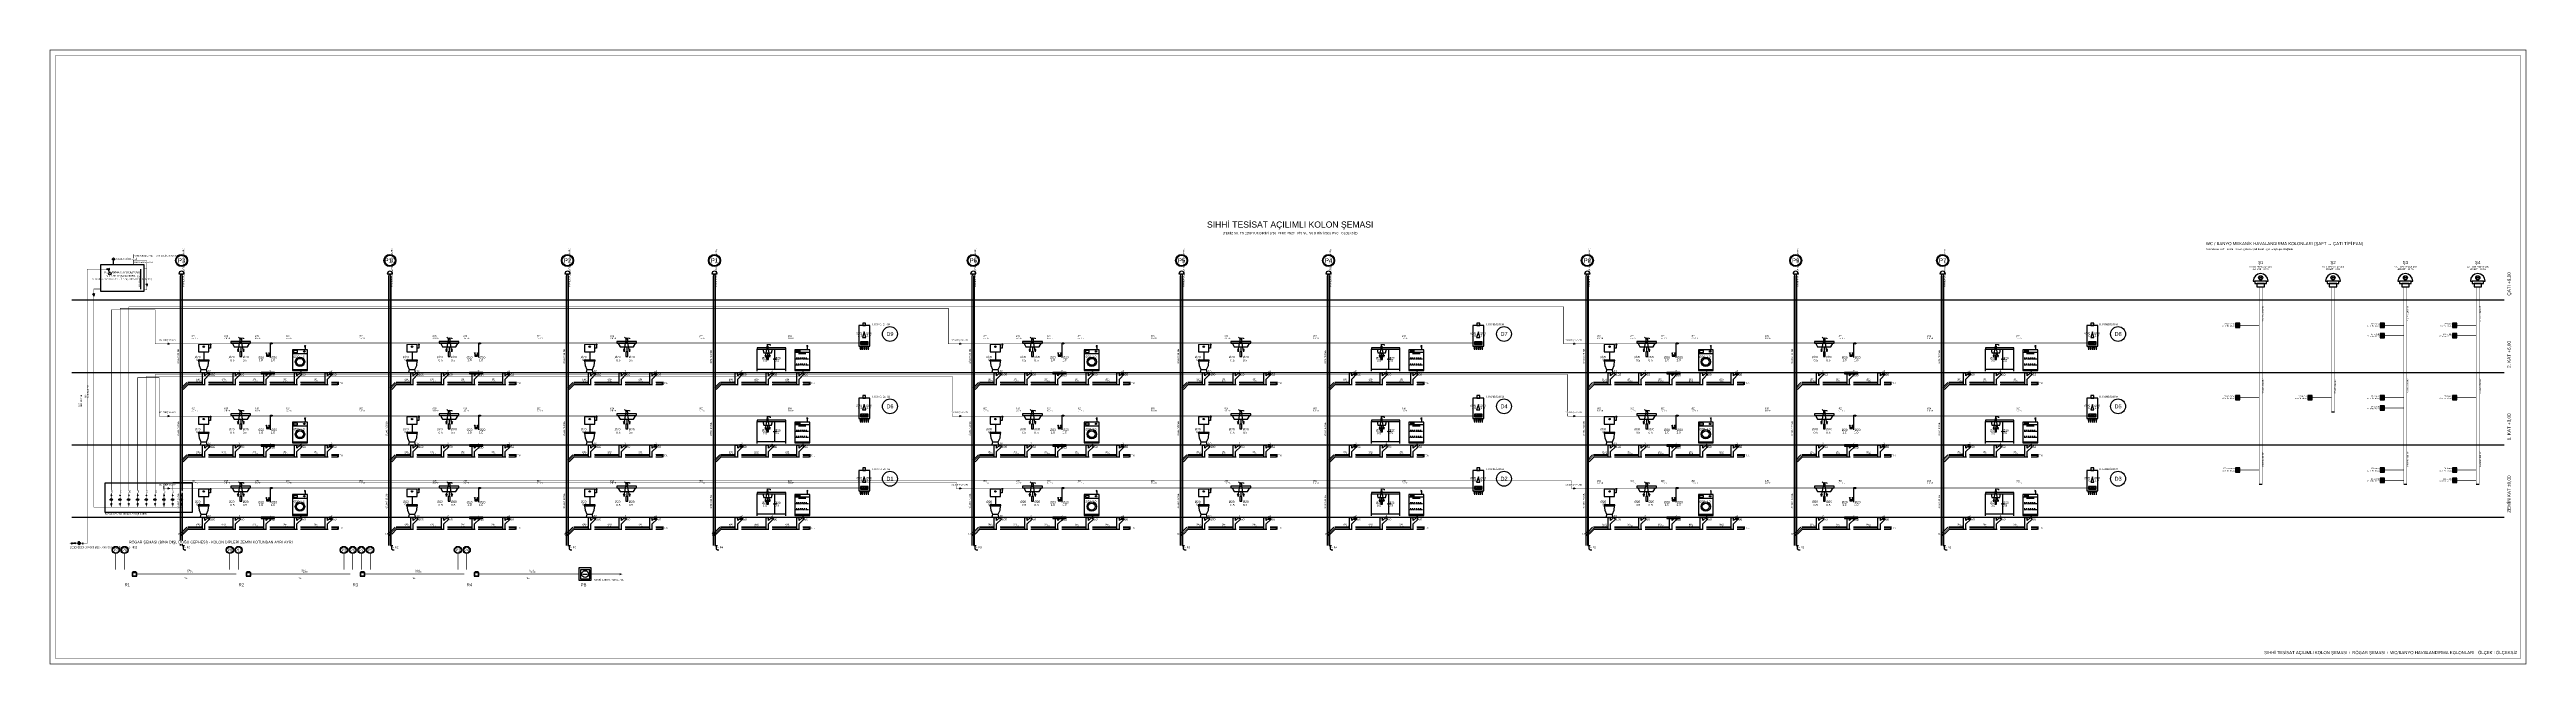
# Model space of a CAD drawing. Header units: centimetres. Extents: x -3962 to 31822, y -2 to 2802.
# Drawn here: x 15038 to 26332, y -2 to 2802 of the extents above; entities that cross this region are included whole.
import ezdxf
from ezdxf.enums import TextEntityAlignment as Align

# ---------------------------------------------------------------- set-up
doc = ezdxf.new("R2010")
doc.units = ezdxf.units.CM
for name, pattern in [('BASMA HATTI', [31, 25, -6]), ('PIS', [38, 30, -8]), ('YAGMUR HATTI', [36, 30, -6])]:
    doc.linetypes.add(name, pattern=pattern)
for name, color, linetype in [('ROTAS-CIHAZ', 135, 'CONTINUOUS'), ('ROTAS-HAVALANDIRMA', 30, 'CONTINUOUS'), ('ROTAS-HAVALANDIRMA-YAZI', 30, 'CONTINUOUS'), ('ROTAS-KAT-ADI', 1, 'CONTINUOUS'), ('ROTAS-PAFTA', 7, 'CONTINUOUS'), ('ROTAS-PIS-SU-BORUSU', 6, 'PIS'), ('ROTAS-PISSU-CAP', 211, 'CONTINUOUS'), ('ROTAS-PISSU-KOLONNO', 211, 'CONTINUOUS'), ('ROTAS-PVC', 43, 'CONTINUOUS'), ('ROTAS-RAST-TEM-SU-DEPOSU', 11, 'CONTINUOUS'), ('ROTAS-ROGAR', 5, 'CONTINUOUS'), ('ROTAS-SEMA', 8, 'CONTINUOUS'), ('ROTAS-SICAKSU-BORU', 1, 'BASMA HATTI'), ('ROTAS-SOGUKSU-BORU', 5, 'CONTINUOUS'), ('ROTAS-TEFRIS', 15, 'CONTINUOUS'), ('ROTAS-TEMIZSU-CAP', 101, 'CONTINUOUS'), ('ROTAS-VANA', 1, 'CONTINUOUS'), ('ROTAS-YAGMUR-BORUSU', 3, 'YAGMUR HATTI'), ('ROTAS-YAGMUR-BORUSU-CAP', 3, 'CONTINUOUS'), ('ROTAS-YAZI', 7, 'CONTINUOUS')]:
    doc.layers.add(name, color=color, linetype=linetype)
doc.styles.add('ROTAS', font='arial.ttf')

# ---------------------------------------------------------------- blocks, each defined once
blk = doc.blocks.new('ROTAS-KURESEL-VANA')
for p, q in [((0, 3), (0, 8)), ((0, 8), (5, 8))]:
    blk.add_line(p, q)
for points in [[(-9, 6), (-9, -5), (0, 0)], [(9, 6), (9, -5), (0, 0)]]:
    blk.add_lwpolyline(points, close=True)
blk.add_circle((0, 0), 2.71)
blk.add_attdef('CAP', text='', height=10).set_placement((-1, 0), align=Align.CENTER)
blk = doc.blocks.new('ROTAS-PISLIK-TUTUCU')
for p, q in [((-8, -5), (-8, 10)), ((-8, 3), (8, 3)), ((-3, 3), (3, -3)), ((8, -5), (8, 10)), ((2, -5), (5, -2))]:
    blk.add_line(p, q)
blk.add_attdef('CAP', text='', height=5).set_placement((0, 0), align=Align.CENTER)
blk = doc.blocks.new('ROTAS-SU-SAYACI')
h = blk.add_hatch(color=256)
h.dxf.hatch_style = 1
h.paths.add_polyline_path([(6, 0), (3, 1), (3, -1)])
for p, q in [((-3, 0), (6, 0)), ((-2, 7), (-2, 10)), ((-2, 10), (4, 10)), ((4, 7), (4, 10))]:
    blk.add_line(p, q)
blk.add_lwpolyline([(6, 0), (3, 1), (3, -1)], close=True)
blk.add_circle((1, 0), 7.34)
blk.add_attdef('CAP', (2, 1), '', height=2.5, rotation=225)
blk = doc.blocks.new('ROTAS-CEKVALF-VANA')
h = blk.add_hatch(color=256)
h.dxf.hatch_style = 1
h.paths.add_polyline_path([(3, -5), (1, -4), (1, -5)])
for p, q in [((-5, -2), (-5, 7)), ((-5, -2), (4, 7)), ((4, -2), (4, 7)), ((-5, -5), (3, -5))]:
    blk.add_line(p, q)
blk.add_lwpolyline([(3, -5), (1, -4), (1, -5)], close=True)
blk.add_attdef('CAP', text='', height=5, rotation=153.4349).set_placement((0, 0), align=Align.CENTER)
blk = doc.blocks.new('ROTAS-TEMIZ-SU-CAP-MB')
for tag, p in [('SOCP_001', (0.8, 4.9)), ('SO_001', (0.8, 3.4)), ('SCCP_001', (0.8, 1.9)), ('SC_001', (0.8, 0.4))]:
    blk.add_attdef(tag, p, '', height=1)
blk = doc.blocks.new('ROTAS-KLOZET-SEMA')
blk.add_line((-19, 94), (-19, 56))
for points in [[(-43, 94), (4, 94), (4, 127), (-43, 127)], [(10, 130), (14, 130), (12, 126)], [(10, 122), (14, 122), (12, 126)], [(-44, 52), (6, 52), (6, 56), (-44, 56)]]:
    blk.add_lwpolyline(points, close=True)
for points in [[(12, 122), (12, 110), (4, 110)], [(-43, 52), (-40, 31), (-32, 13), (-6, 13), (2, 31), (4, 52)], [(-32, 13), (-35, 0), (-4, 0), (-6, 13)]]:
    blk.add_lwpolyline(points)
for centre, radius in [((-19, 117), 3.25), ((12, 126), 1.17)]:
    blk.add_circle(centre, radius)
for tag, p in [('SOCP', (-34, 70)), ('SO', (-34, 58))]:
    blk.add_attdef(tag, text='', height=10).set_placement(p, align=Align.MIDDLE_RIGHT)
for tag, p in [('PS', (0, 5)), ('PSCP', (0, -10))]:
    blk.add_attdef(tag, text='', height=10).set_placement(p, align=Align.MIDDLE_LEFT)
blk = doc.blocks.new('ROTAS-PVC-CATAL-SAG')
for p, q in [((10, -11), (-1, 0)), ((-27, -2), (-12, -2)), ((-27, -55), (-12, -55)), ((-25, -55), (-25, -2)), ((-14, -16), (-14, -2)), ((-14, -16), (1, -2)), ((-14, -31), (8, -9)), ((-14, -55), (-14, -31))]:
    blk.add_line(p, q)
blk = doc.blocks.new('ROTAS-LAVABO-SEMA')
for p, q in [((-2, 97), (6, 141)), ((6, 155), (0, 161)), ((10, 116), (10, 94)), ((22, 97), (14, 141))]:
    blk.add_line(p, q)
for points in [[(-35, 134), (55, 134), (55, 141), (-35, 141)], [(6, 141), (15, 141), (15, 152), (6, 152)], [(-5, 106), (1, 106), (-2, 102)], [(-5, 97), (1, 97), (-2, 102)], [(6, 73), (15, 73), (15, 94), (6, 94)], [(20, 106), (25, 106), (22, 102)], [(20, 97), (25, 97), (22, 102)]]:
    blk.add_lwpolyline(points, close=True)
for points in [[(-30, 134), (-20, 116), (40, 116), (51, 134)], [(10, 152), (10, 158), (22, 156), (22, 153)]]:
    blk.add_lwpolyline(points)
for centre in [(-2, 102), (22, 102)]:
    blk.add_circle(centre, 1.36)
for tag, p in [('SCCP', (-19, 70)), ('SC', (-19, 55))]:
    blk.add_attdef(tag, text='', height=10).set_placement(p, align=Align.MIDDLE_RIGHT)
for tag, p in [('PS', (0, 5)), ('SOCP', (19, 70)), ('SO', (19, 55)), ('PSCP', (0, -10))]:
    blk.add_attdef(tag, text='', height=10).set_placement(p, align=Align.MIDDLE_LEFT)
blk = doc.blocks.new('ROTAS-DUS-TEKNESI-SEMA')
for p, q in [((5, 68), (5, 135)), ((-13, 84), (-13, 78)), ((-7, 74), (-7, 71)), ((-1, 84), (-1, 78)), ((2, 76), (5, 76)), ((-35, -3), (21, -3))]:
    blk.add_line(p, q)
blk.add_lwpolyline([(5, 135), (12, 135), (15, 132), (9, 129), (12, 135)])
for points in [[(-14, 89), (-12, 89), (-13, 86)], [(-14, 84), (-12, 84), (-13, 86)], [(-13, 74), (-1, 74), (-1, 78), (-13, 78)], [(-2, 89), (0, 89), (-1, 86)], [(-2, 84), (0, 84), (-1, 86)], [(-37, -7), (23, -7), (23, -1), (-37, -1)]]:
    blk.add_lwpolyline(points, close=True)
for centre in [(-13, 86), (-1, 86)]:
    blk.add_circle(centre, 0.673)
for tag, p in [('SCCP', (-24, 68)), ('SC', (-28, 56))]:
    blk.add_attdef(tag, text='', height=10).set_placement(p, align=Align.MIDDLE_RIGHT)
for tag, p in [('PS', (0, 5)), ('SOCP', (9, 68)), ('PSCP', (0, -13))]:
    blk.add_attdef(tag, text='', height=10).set_placement(p, align=Align.MIDDLE_LEFT)
blk.add_attdef('SO', text='', height=10).set_placement((16, 51), align=Align.CENTER)
blk = doc.blocks.new('ROTAS-CAMASIR-MAKINESI-SEMA')
for p, q in [((23, 116), (23, 103)), ((-34, 86), (34, 86))]:
    blk.add_line(p, q)
for points in [[(21, 122), (25, 122), (23, 119)], [(21, 116), (25, 116), (23, 119)], [(-34, 8), (34, 8), (34, 103), (-34, 103)], [(-34, 8), (34, 8), (34, 12), (-34, 12)], [(-29, 91), (-11, 91), (-11, 99), (-29, 99)]]:
    blk.add_lwpolyline(points, close=True)
for centre, radius in [((23, 119), 1.01), ((0, 48), 21.4), ((0, 48), 15.8), ((20, 95), 3.38)]:
    blk.add_circle(centre, radius)
blk.add_attdef('SOCP', text='', height=10).set_placement((-3, 71), align=Align.MIDDLE_RIGHT)
for tag, p in [('PS', (0, 5)), ('SO', (2, 71)), ('PSCP', (0, -10))]:
    blk.add_attdef(tag, text='', height=10).set_placement(p, align=Align.MIDDLE_LEFT)
blk = doc.blocks.new('ROTAS-YER-SUZGECI-DN50-SEMA')
for p, q in [((-3, -4), (3, -4)), ((-3, -5), (3, -5)), ((-3, -6), (3, -6)), ((-2, -3), (2, -3)), ((-2, -7), (2, -7))]:
    blk.add_line(p, q)
blk.add_lwpolyline([(-5, -10), (5, -10), (5, 0), (-5, 0)], close=True)
blk.add_circle((0, -5), 3.33)
for tag, p in [('PS', (0, 5)), ('PSCP', (0, -10))]:
    blk.add_attdef(tag, text='', height=10).set_placement(p, align=Align.MIDDLE_LEFT)
blk = doc.blocks.new('ROTAS-PIS-SU-CAP-SB')
for tag, p in [('PSCP_001', (0.8, 1.3)), ('PS_001', (0.8, 0.1))]:
    blk.add_attdef(tag, p, '', height=1)
blk = doc.blocks.new('ROTAS-EVIYE-SEMA')
for p, q in [((-65, 6), (-65, 106)), ((-65, 15), (65, 15)), ((-27, 72), (-20, 112)), ((-18, 89), (-18, 75)), ((-8, 72), (-15, 112)), ((15, 15), (15, 106)), ((65, 6), (65, 106))]:
    blk.add_line(p, q)
for points in [[(-21, 112), (-15, 112), (-15, 119), (-21, 119)], [(-65, 106), (65, 106), (65, 112), (-65, 112)], [(-29, 79), (-25, 79), (-27, 76)], [(-29, 72), (-25, 72), (-27, 76)], [(-21, 59), (-14, 59), (-14, 75), (-21, 75)], [(-10, 79), (-6, 79), (-8, 76)], [(-10, 72), (-6, 72), (-8, 76)]]:
    blk.add_lwpolyline(points, close=True)
for points in [[(-18, 119), (-18, 129), (-6, 127), (-6, 123)], [(-39, 106), (-35, 89), (0, 89), (4, 106)]]:
    blk.add_lwpolyline(points)
for centre, radius in [((-27, 76), 1.06), ((-8, 76), 1.06), ((11, 60), 1.42), ((20, 60), 1.42)]:
    blk.add_circle(centre, radius)
for tag, p in [('SCCP', (-18, 65)), ('SC', (-20, 53))]:
    blk.add_attdef(tag, text='', height=10).set_placement(p, align=Align.MIDDLE_RIGHT)
for tag, p in [('PS', (0, 5)), ('SOCP', (15, 65)), ('SO', (15, 54)), ('PSCP', (0, -10))]:
    blk.add_attdef(tag, text='', height=10).set_placement(p, align=Align.MIDDLE_LEFT)
blk = doc.blocks.new('ROTAS-BULASIK-MAKINESI-SEMA')
for p, q in [((23, 116), (23, 103)), ((-34, 92), (34, 92)), ((-29, 62), (-26, 62)), ((-29, 35), (-26, 35)), ((-25, 62), (-25, 68)), ((-25, 35), (-25, 41)), ((-24, 62), (-20, 62)), ((-24, 35), (-20, 35)), ((-18, 62), (-15, 62)), ((-18, 35), (-15, 35)), ((-17, 86), (17, 86)), ((-16, 62), (-16, 68)), ((-16, 35), (-16, 41)), ((-12, 62), (-9, 62)), ((-12, 35), (-9, 35)), ((-7, 62), (-7, 68)), ((-7, 62), (-3, 62)), ((-7, 35), (-7, 41)), ((-7, 35), (-3, 35)), ((-1, 62), (2, 62)), ((-1, 35), (2, 35)), ((2, 62), (2, 68)), ((2, 35), (2, 41)), ((5, 62), (8, 62)), ((5, 35), (8, 35)), ((10, 62), (14, 62)), ((10, 35), (14, 35)), ((11, 62), (11, 68)), ((11, 35), (11, 41)), ((16, 62), (19, 62)), ((16, 35), (19, 35)), ((20, 62), (20, 68)), ((20, 35), (20, 41)), ((21, 62), (25, 62)), ((21, 35), (25, 35)), ((27, 62), (29, 62)), ((27, 35), (29, 35))]:
    blk.add_line(p, q)
for points in [[(21, 122), (25, 122), (23, 119)], [(21, 116), (25, 116), (23, 119)], [(-34, 8), (34, 8), (34, 103), (-34, 103)], [(-34, 8), (34, 8), (34, 12), (-34, 12)], [(-27, 95), (-9, 95), (-9, 100), (-27, 100)]]:
    blk.add_lwpolyline(points, close=True)
blk.add_circle((23, 119), 1.01)
blk.add_attdef('SOCP', text='', height=10).set_placement((-3, 63), align=Align.MIDDLE_RIGHT)
for tag, p in [('PS', (0, 5)), ('SO', (2, 63)), ('PSCP', (0, -10))]:
    blk.add_attdef(tag, text='', height=10).set_placement(p, align=Align.MIDDLE_LEFT)
blk = doc.blocks.new('ROTAS-KOMBI-SEMA')
for p, q in [((-25, 119), (-25, 117)), ((-16, 119), (-16, 117)), ((-7, 119), (-7, 117)), ((1, 119), (1, 117)), ((10, 119), (10, 117)), ((-25, 109), (-25, 102)), ((-16, 109), (-16, 102)), ((-7, 109), (-7, 102)), ((1, 109), (1, 102)), ((10, 109), (10, 102))]:
    blk.add_line(p, q)
for points in [[(-32, 119), (18, 119), (18, 213), (-32, 213)], [(-27, 117), (-22, 117), (-25, 113)], [(-25, 127), (10, 127), (10, 139), (-25, 139)], [(-19, 117), (-14, 117), (-16, 113)], [(-15, 159), (0, 159), (-7, 184)], [(-14, 213), (-1, 213), (-1, 224), (-14, 224)], [(-10, 117), (-5, 117), (-7, 113)], [(-1, 117), (4, 117), (1, 113)], [(0, 130), (8, 130), (8, 136), (0, 136)], [(8, 117), (13, 117), (10, 113)], [(-27, 109), (-22, 109), (-25, 113)], [(-19, 109), (-14, 109), (-16, 113)], [(-10, 109), (-5, 109), (-7, 113)], [(-1, 109), (4, 109), (1, 113)], [(8, 109), (13, 109), (10, 113)]]:
    blk.add_lwpolyline(points, close=True)
for centre in [(-19, 133), (-11, 133), (-4, 133)]:
    blk.add_circle(centre, 2.5)
for tag, p in [('SCCP', (-17, 178)), ('SC', (-17, 168))]:
    blk.add_attdef(tag, text='', height=10).set_placement(p, align=Align.MIDDLE_RIGHT)
for tag, p in [('SOCP', (2, 178)), ('SO', (3, 168))]:
    blk.add_attdef(tag, text='', height=10).set_placement(p, align=Align.MIDDLE_LEFT)
blk = doc.blocks.new('ROTAS-KOLON-HAVALIK-SAPKASI')
for p, q in [((-7.7, 5.8), (7.7, 5.8)), ((-2.1, 0.7), (-2.1, 5.8)), ((2.1, 0.7), (2.1, 5.8))]:
    blk.add_line(p, q)
blk.add_arc((0, 5.8), 7.69, 0, 180)
blk = doc.blocks.new('ROTAS-PIS-SU-KOLON-NO')
for radius in [27.5, 24.3]:
    blk.add_circle((0, 0), radius)
blk.add_attdef('K', text='', height=20).set_placement((0, 0), align=Align.MIDDLE_CENTER)
blk = doc.blocks.new('ROTAS-TEMIZLEME-KAPAGI-KOLON')
for p, q in [((-7, -11), (-7, 11)), ((-1, 3), (-1, 11)), ((-1, 3), (4, 3)), ((5, -2), (5, 2)), ((-1, -11), (-1, -3)), ((-1, -3), (4, -3))]:
    blk.add_line(p, q)
blk.add_lwpolyline([(4, -4), (7, -4), (7, 4), (4, 4)], close=True)
blk.add_attdef('TK', (-30, -6), '', height=10)
blk = doc.blocks.new('ROTAS-PVC-DIRSEK')
blk.add_line((2, 0), (13, 0))
blk.add_lwpolyline([(7, 0), (7, -14), (14, -20), (20, -20)])
blk = doc.blocks.new('ROTAS-CATI-FANI')
for p, q in [((-28.125, 21.875), (-21.875, 21.875)), ((-6.25, 31.25), (6.25, 37.5)), ((-6.25, 37.5), (6.25, 31.25)), ((21.875, 21.875), (28.125, 21.875))]:
    blk.add_line(p, q)
for points in [[(-21.875, 12.5), (21.875, 12.5), (21.875, 21.875), (-21.875, 21.875)], [(-14.0625, 0), (14.0625, 0), (14.0625, 12.5), (-14.0625, 12.5)]]:
    blk.add_lwpolyline(points, close=True)
blk.add_circle((0, 34.375), 7.8125)
blk.add_arc((0, 21.875), 28.125, 0, 180)
blk = doc.blocks.new('ROTAS-ASPIRATOR')
blk.add_lwpolyline([(-10, -10), (10, -10), (10, 10), (-10, 10)], close=True)
for points in [[(0, 0), (-4, 1), (-5, 5), (0, 0)], [(0, 0), (-1, -4), (-5, -5), (0, 0)], [(0, 0), (1, 4), (5, 5), (0, 0)], [(0, 0), (4, -1), (5, -5), (0, 0)]]:
    blk.add_lwpolyline(points)
blk.add_circle((0, 0), 7.5)
blk = doc.blocks.new('ROTAS-PVC-ROGAR')
for points in [[(14, -10), (36, -10), (36, 8), (14, 8)], [(16, -8), (34, -8), (34, 6), (16, 6)], [(18, 8), (32, 8), (32, 10), (18, 10)]]:
    blk.add_lwpolyline(points, close=True)
blk.add_attdef('R', text='', height=20).set_placement((55, 0), align=Align.MIDDLE_LEFT)
blk = doc.blocks.new('ROTAS-KOLON-NO-PIS-SU')
for radius in [27.5, 24.3]:
    blk.add_circle((0, 0), radius)
blk.add_attdef('K', text='', height=20).set_placement((0, 0), align=Align.MIDDLE_CENTER)

msp = doc.modelspace()

# ---------------------------------------------------------------- linework, layer by layer
at = {"layer": 'ROTAS-HAVALANDIRMA'}
for p, q in [((25095, 1660), (25145, 1660)), ((25425, 1660), (25475, 1660)), ((25755, 1660), (25805, 1660)), ((26085, 1660), (26135, 1660)), ((25443, 1150), (25457, 1150)), ((25113, 820), (25127, 820)), ((25773, 820), (25787, 820)), ((26103, 820), (26117, 820))]:
    msp.add_line(p, q, dxfattribs=at)
for points, const_width in [([(25113, 820), (25113, 1720)], 1.5), ([(25127, 820), (25127, 1720)], 1.5), ([(25443, 1150), (25443, 1720)], 1.5), ([(25457, 1150), (25457, 1720)], 1.5), ([(25773, 820), (25773, 1720)], 1.5), ([(25787, 820), (25787, 1720)], 1.5), ([(26103, 820), (26103, 1720)], 1.5), ([(26117, 820), (26117, 1720)], 1.5), ([(25113, 1545), (25025, 1545)], 3), ([(25773, 1545), (25685, 1545)], 3), ([(25773, 1497), (25685, 1497)], 3), ([(26103, 1545), (26015, 1545)], 3), ([(26103, 1497), (26015, 1497)], 3), ([(25113, 1215), (25025, 1215)], 3), ([(25443, 1215), (25355, 1215)], 3), ([(25773, 1215), (25685, 1215)], 3), ([(25773, 1167), (25685, 1167)], 3), ([(26103, 1215), (26015, 1215)], 3), ([(25113, 885), (25025, 885)], 3), ([(25773, 885), (25685, 885)], 3), ([(25773, 837), (25685, 837)], 3), ([(26103, 885), (26015, 885)], 3), ([(26103, 837), (26015, 837)], 3)]:
    msp.add_lwpolyline(points, dxfattribs=dict(at, const_width=const_width))
at = {"layer": 'ROTAS-PAFTA'}
for points, const_width in [([(15040, 0), (26330, 0), (26330, 2800), (15040, 2800)], 4), ([(15065, 25), (26305, 25), (26305, 2775), (15065, 2775)], 1)]:
    msp.add_lwpolyline(points, close=True, dxfattribs=dict(at, const_width=const_width))
at = {"layer": 'ROTAS-PIS-SU-BORUSU', "const_width": 3}
for points in [[(15640, 540), (15640, 1770)], [(16590, 540), (16590, 1770)], [(17400, 540), (17400, 1770)], [(18070, 540), (18070, 1770)], [(19250, 540), (19250, 1770)], [(20200, 540), (20200, 1770)], [(20870, 540), (20870, 1770)], [(22050, 540), (22050, 1770)], [(23000, 540), (23000, 1770)], [(23670, 540), (23670, 1770)], [(15668, 1280), (15644, 1256)], [(15668, 1280), (15733, 1280)], [(15763, 1280), (15873, 1280)], [(15903, 1280), (16013, 1280)], [(16043, 1280), (16153, 1280)], [(16183, 1280), (16293, 1280)], [(16323, 1280), (16353, 1280)], [(16618, 1280), (16594, 1256)], [(16618, 1280), (16683, 1280)], [(16713, 1280), (16823, 1280)], [(16853, 1280), (16963, 1280)], [(16993, 1280), (17103, 1280)], [(17133, 1280), (17163, 1280)], [(17428, 1280), (17404, 1256)], [(17428, 1280), (17493, 1280)], [(17523, 1280), (17633, 1280)], [(17663, 1280), (17773, 1280)], [(17803, 1280), (17833, 1280)], [(18098, 1280), (18074, 1256)], [(18098, 1280), (18163, 1280)], [(18193, 1280), (18303, 1280)], [(18333, 1280), (18443, 1280)], [(18473, 1280), (18503, 1280)], [(19278, 1280), (19254, 1256)], [(19278, 1280), (19343, 1280)], [(19373, 1280), (19483, 1280)], [(19513, 1280), (19623, 1280)], [(19653, 1280), (19763, 1280)], [(19793, 1280), (19903, 1280)], [(19933, 1280), (19963, 1280)], [(20228, 1280), (20204, 1256)], [(20228, 1280), (20293, 1280)], [(20323, 1280), (20433, 1280)], [(20463, 1280), (20573, 1280)], [(20603, 1280), (20633, 1280)], [(20898, 1280), (20874, 1256)], [(20898, 1280), (20963, 1280)], [(20993, 1280), (21103, 1280)], [(21133, 1280), (21243, 1280)], [(21273, 1280), (21303, 1280)], [(22078, 1280), (22054, 1256)], [(22078, 1280), (22143, 1280)], [(22173, 1280), (22283, 1280)], [(22313, 1280), (22423, 1280)], [(22453, 1280), (22563, 1280)], [(22593, 1280), (22703, 1280)], [(22733, 1280), (22763, 1280)], [(23028, 1280), (23004, 1256)], [(23028, 1280), (23093, 1280)], [(23123, 1280), (23233, 1280)], [(23263, 1280), (23373, 1280)], [(23403, 1280), (23433, 1280)], [(23698, 1280), (23674, 1256)], [(23698, 1280), (23763, 1280)], [(23793, 1280), (23903, 1280)], [(23933, 1280), (24043, 1280)], [(24073, 1280), (24103, 1280)], [(15668, 950), (15644, 926)], [(15668, 950), (15733, 950)], [(15763, 950), (15873, 950)], [(15903, 950), (16013, 950)], [(16043, 950), (16153, 950)], [(16183, 950), (16293, 950)], [(16323, 950), (16353, 950)], [(16618, 950), (16594, 926)], [(16618, 950), (16683, 950)], [(16713, 950), (16823, 950)], [(16853, 950), (16963, 950)], [(16993, 950), (17103, 950)], [(17133, 950), (17163, 950)], [(17428, 950), (17404, 926)], [(17428, 950), (17493, 950)], [(17523, 950), (17633, 950)], [(17663, 950), (17773, 950)], [(17803, 950), (17833, 950)], [(18098, 950), (18074, 926)], [(18098, 950), (18163, 950)], [(18193, 950), (18303, 950)], [(18333, 950), (18443, 950)], [(18473, 950), (18503, 950)], [(19278, 950), (19254, 926)], [(19278, 950), (19343, 950)], [(19373, 950), (19483, 950)], [(19513, 950), (19623, 950)], [(19653, 950), (19763, 950)], [(19793, 950), (19903, 950)], [(19933, 950), (19963, 950)], [(20228, 950), (20204, 926)], [(20228, 950), (20293, 950)], [(20323, 950), (20433, 950)], [(20463, 950), (20573, 950)], [(20603, 950), (20633, 950)], [(20898, 950), (20874, 926)], [(20898, 950), (20963, 950)], [(20993, 950), (21103, 950)], [(21133, 950), (21243, 950)], [(21273, 950), (21303, 950)], [(22078, 950), (22054, 926)], [(22078, 950), (22143, 950)], [(22173, 950), (22283, 950)], [(22313, 950), (22423, 950)], [(22453, 950), (22563, 950)], [(22593, 950), (22703, 950)], [(22733, 950), (22763, 950)], [(23028, 950), (23004, 926)], [(23028, 950), (23093, 950)], [(23123, 950), (23233, 950)], [(23263, 950), (23373, 950)], [(23403, 950), (23433, 950)], [(23698, 950), (23674, 926)], [(23698, 950), (23763, 950)], [(23793, 950), (23903, 950)], [(23933, 950), (24043, 950)], [(24073, 950), (24103, 950)], [(15668, 620), (15644, 596)], [(15668, 620), (15733, 620)], [(15763, 620), (15873, 620)], [(15903, 620), (16013, 620)], [(16043, 620), (16153, 620)], [(16183, 620), (16293, 620)], [(16323, 620), (16353, 620)], [(16618, 620), (16594, 596)], [(16618, 620), (16683, 620)], [(16713, 620), (16823, 620)], [(16853, 620), (16963, 620)], [(16993, 620), (17103, 620)], [(17133, 620), (17163, 620)], [(17428, 620), (17404, 596)], [(17428, 620), (17493, 620)], [(17523, 620), (17633, 620)], [(17663, 620), (17773, 620)], [(17803, 620), (17833, 620)], [(18098, 620), (18074, 596)], [(18098, 620), (18163, 620)], [(18193, 620), (18303, 620)], [(18333, 620), (18443, 620)], [(18473, 620), (18503, 620)], [(19278, 620), (19254, 596)], [(19278, 620), (19343, 620)], [(19373, 620), (19483, 620)], [(19513, 620), (19623, 620)], [(19653, 620), (19763, 620)], [(19793, 620), (19903, 620)], [(19933, 620), (19963, 620)], [(20228, 620), (20204, 596)], [(20228, 620), (20293, 620)], [(20323, 620), (20433, 620)], [(20463, 620), (20573, 620)], [(20603, 620), (20633, 620)], [(20898, 620), (20874, 596)], [(20898, 620), (20963, 620)], [(20993, 620), (21103, 620)], [(21133, 620), (21243, 620)], [(21273, 620), (21303, 620)], [(22078, 620), (22054, 596)], [(22078, 620), (22143, 620)], [(22173, 620), (22283, 620)], [(22313, 620), (22423, 620)], [(22453, 620), (22563, 620)], [(22593, 620), (22703, 620)], [(22733, 620), (22763, 620)], [(23028, 620), (23004, 596)], [(23028, 620), (23093, 620)], [(23123, 620), (23233, 620)], [(23263, 620), (23373, 620)], [(23403, 620), (23433, 620)], [(23698, 620), (23674, 596)], [(23698, 620), (23763, 620)], [(23793, 620), (23903, 620)], [(23933, 620), (24043, 620)], [(24073, 620), (24103, 620)], [(15340, 504), (15340, 430)], [(15380, 504), (15380, 430)], [(15860, 504), (15860, 430)], [(15900, 504), (15900, 430)], [(16380, 504), (16380, 430)], [(16420, 504), (16420, 430)], [(16460, 504), (16460, 430)], [(16500, 504), (16500, 430)], [(16900, 504), (16900, 430)], [(16940, 504), (16940, 430)], [(15430, 410), (15890, 410)], [(15950, 410), (16410, 410)], [(16470, 410), (16930, 410)], [(16990, 410), (17450, 410)], [(17510, 410), (17640, 410)]]:
    msp.add_lwpolyline(points, dxfattribs=at)
at = {"layer": 'ROTAS-PIS-SU-BORUSU'}
msp.add_solid([(17650, 410), (17638, 405), (17638, 414)], dxfattribs=at)
at = {"layer": 'ROTAS-PISSU-KOLONNO'}
for centre in [(18870, 1505), (21670, 1505), (24470, 1505), (18870, 1175), (21670, 1175), (24470, 1175), (18870, 845), (21670, 845), (24470, 845)]:
    msp.add_circle(centre, 34, dxfattribs=at)
at = {"layer": 'ROTAS-PVC'}
for p, q in [((15635, 540), (15635, 1770)), ((15645, 540), (15645, 1770)), ((16585, 540), (16585, 1770)), ((16595, 540), (16595, 1770)), ((17395, 540), (17395, 1770)), ((17405, 540), (17405, 1770)), ((18065, 540), (18065, 1770)), ((18075, 540), (18075, 1770)), ((19245, 540), (19245, 1770)), ((19255, 540), (19255, 1770)), ((20195, 540), (20195, 1770)), ((20205, 540), (20205, 1770)), ((20865, 540), (20865, 1770)), ((20875, 540), (20875, 1770)), ((22045, 540), (22045, 1770)), ((22055, 540), (22055, 1770)), ((22995, 540), (22995, 1770)), ((23005, 540), (23005, 1770)), ((23665, 540), (23665, 1770)), ((23675, 540), (23675, 1770)), ((15664, 1284), (15640, 1260)), ((15672, 1276), (15648, 1252)), ((15668, 1285), (15733, 1285)), ((15668, 1275), (15733, 1275)), ((15763, 1285), (15873, 1285)), ((15763, 1275), (15873, 1275)), ((15903, 1285), (16013, 1285)), ((15903, 1275), (16013, 1275)), ((16043, 1285), (16153, 1285)), ((16043, 1275), (16153, 1275)), ((16183, 1285), (16293, 1285)), ((16183, 1275), (16293, 1275)), ((16323, 1285), (16353, 1285)), ((16323, 1275), (16353, 1275)), ((16353, 1273), (16353, 1287)), ((16356, 1273), (16356, 1287)), ((16614, 1284), (16590, 1260)), ((16622, 1276), (16598, 1252)), ((16618, 1285), (16683, 1285)), ((16618, 1275), (16683, 1275)), ((16713, 1285), (16823, 1285)), ((16713, 1275), (16823, 1275)), ((16853, 1285), (16963, 1285)), ((16853, 1275), (16963, 1275)), ((16993, 1285), (17103, 1285)), ((16993, 1275), (17103, 1275)), ((17133, 1285), (17163, 1285)), ((17133, 1275), (17163, 1275)), ((17163, 1273), (17163, 1287)), ((17166, 1273), (17166, 1287)), ((17424, 1284), (17400, 1260)), ((17432, 1276), (17408, 1252)), ((17428, 1285), (17493, 1285)), ((17428, 1275), (17493, 1275)), ((17523, 1285), (17633, 1285)), ((17523, 1275), (17633, 1275)), ((17663, 1285), (17773, 1285)), ((17663, 1275), (17773, 1275)), ((17803, 1285), (17833, 1285)), ((17803, 1275), (17833, 1275)), ((17833, 1273), (17833, 1287)), ((17836, 1273), (17836, 1287)), ((18094, 1284), (18070, 1260)), ((18102, 1276), (18078, 1252)), ((18098, 1285), (18163, 1285)), ((18098, 1275), (18163, 1275)), ((18193, 1285), (18303, 1285)), ((18193, 1275), (18303, 1275)), ((18333, 1285), (18443, 1285)), ((18333, 1275), (18443, 1275)), ((18473, 1285), (18503, 1285)), ((18473, 1275), (18503, 1275)), ((18503, 1273), (18503, 1287)), ((18506, 1273), (18506, 1287)), ((19274, 1284), (19250, 1260)), ((19282, 1276), (19258, 1252)), ((19278, 1285), (19343, 1285)), ((19278, 1275), (19343, 1275)), ((19373, 1285), (19483, 1285)), ((19373, 1275), (19483, 1275)), ((19513, 1285), (19623, 1285)), ((19513, 1275), (19623, 1275)), ((19653, 1285), (19763, 1285)), ((19653, 1275), (19763, 1275)), ((19793, 1285), (19903, 1285)), ((19793, 1275), (19903, 1275)), ((19933, 1285), (19963, 1285)), ((19933, 1275), (19963, 1275)), ((19963, 1273), (19963, 1287)), ((19966, 1273), (19966, 1287)), ((20224, 1284), (20200, 1260)), ((20232, 1276), (20208, 1252)), ((20228, 1285), (20293, 1285)), ((20228, 1275), (20293, 1275)), ((20323, 1285), (20433, 1285)), ((20323, 1275), (20433, 1275)), ((20463, 1285), (20573, 1285)), ((20463, 1275), (20573, 1275)), ((20603, 1285), (20633, 1285)), ((20603, 1275), (20633, 1275)), ((20633, 1273), (20633, 1287)), ((20636, 1273), (20636, 1287)), ((20894, 1284), (20870, 1260)), ((20902, 1276), (20878, 1252)), ((20898, 1285), (20963, 1285)), ((20898, 1275), (20963, 1275)), ((20993, 1285), (21103, 1285)), ((20993, 1275), (21103, 1275)), ((21133, 1285), (21243, 1285)), ((21133, 1275), (21243, 1275)), ((21273, 1285), (21303, 1285)), ((21273, 1275), (21303, 1275)), ((21303, 1273), (21303, 1287)), ((21306, 1273), (21306, 1287)), ((22074, 1284), (22050, 1260)), ((22082, 1276), (22058, 1252)), ((22078, 1285), (22143, 1285)), ((22078, 1275), (22143, 1275)), ((22173, 1285), (22283, 1285)), ((22173, 1275), (22283, 1275)), ((22313, 1285), (22423, 1285)), ((22313, 1275), (22423, 1275)), ((22453, 1285), (22563, 1285)), ((22453, 1275), (22563, 1275)), ((22593, 1285), (22703, 1285)), ((22593, 1275), (22703, 1275)), ((22733, 1285), (22763, 1285)), ((22733, 1275), (22763, 1275)), ((22763, 1273), (22763, 1287)), ((22766, 1273), (22766, 1287)), ((23024, 1284), (23000, 1260)), ((23032, 1276), (23008, 1252)), ((23028, 1285), (23093, 1285)), ((23028, 1275), (23093, 1275)), ((23123, 1285), (23233, 1285)), ((23123, 1275), (23233, 1275)), ((23263, 1285), (23373, 1285)), ((23263, 1275), (23373, 1275)), ((23403, 1285), (23433, 1285)), ((23403, 1275), (23433, 1275)), ((23433, 1273), (23433, 1287)), ((23436, 1273), (23436, 1287)), ((23694, 1284), (23670, 1260)), ((23702, 1276), (23678, 1252)), ((23698, 1285), (23763, 1285)), ((23698, 1275), (23763, 1275)), ((23793, 1285), (23903, 1285)), ((23793, 1275), (23903, 1275)), ((23933, 1285), (24043, 1285)), ((23933, 1275), (24043, 1275)), ((24073, 1285), (24103, 1285)), ((24073, 1275), (24103, 1275)), ((24103, 1273), (24103, 1287)), ((24106, 1273), (24106, 1287)), ((15664, 954), (15640, 930)), ((15672, 946), (15648, 922)), ((15668, 955), (15733, 955)), ((15668, 945), (15733, 945)), ((15763, 955), (15873, 955)), ((15763, 945), (15873, 945)), ((15903, 955), (16013, 955)), ((15903, 945), (16013, 945)), ((16043, 955), (16153, 955)), ((16043, 945), (16153, 945)), ((16183, 955), (16293, 955)), ((16183, 945), (16293, 945)), ((16323, 955), (16353, 955)), ((16323, 945), (16353, 945)), ((16353, 943), (16353, 957)), ((16356, 943), (16356, 957)), ((16614, 954), (16590, 930)), ((16622, 946), (16598, 922)), ((16618, 955), (16683, 955)), ((16618, 945), (16683, 945)), ((16713, 955), (16823, 955)), ((16713, 945), (16823, 945)), ((16853, 955), (16963, 955)), ((16853, 945), (16963, 945)), ((16993, 955), (17103, 955)), ((16993, 945), (17103, 945)), ((17133, 955), (17163, 955)), ((17133, 945), (17163, 945)), ((17163, 943), (17163, 957)), ((17166, 943), (17166, 957)), ((17424, 954), (17400, 930)), ((17432, 946), (17408, 922)), ((17428, 955), (17493, 955)), ((17428, 945), (17493, 945)), ((17523, 955), (17633, 955)), ((17523, 945), (17633, 945)), ((17663, 955), (17773, 955)), ((17663, 945), (17773, 945)), ((17803, 955), (17833, 955)), ((17803, 945), (17833, 945)), ((17833, 943), (17833, 957)), ((17836, 943), (17836, 957)), ((18094, 954), (18070, 930)), ((18102, 946), (18078, 922)), ((18098, 955), (18163, 955)), ((18098, 945), (18163, 945)), ((18193, 955), (18303, 955)), ((18193, 945), (18303, 945)), ((18333, 955), (18443, 955)), ((18333, 945), (18443, 945)), ((18473, 955), (18503, 955)), ((18473, 945), (18503, 945)), ((18503, 943), (18503, 957)), ((18506, 943), (18506, 957)), ((19274, 954), (19250, 930)), ((19282, 946), (19258, 922)), ((19278, 955), (19343, 955)), ((19278, 945), (19343, 945)), ((19373, 955), (19483, 955)), ((19373, 945), (19483, 945)), ((19513, 955), (19623, 955)), ((19513, 945), (19623, 945)), ((19653, 955), (19763, 955)), ((19653, 945), (19763, 945)), ((19793, 955), (19903, 955)), ((19793, 945), (19903, 945)), ((19933, 955), (19963, 955)), ((19933, 945), (19963, 945)), ((19963, 943), (19963, 957)), ((19966, 943), (19966, 957)), ((20224, 954), (20200, 930)), ((20232, 946), (20208, 922)), ((20228, 955), (20293, 955)), ((20228, 945), (20293, 945)), ((20323, 955), (20433, 955)), ((20323, 945), (20433, 945)), ((20463, 955), (20573, 955)), ((20463, 945), (20573, 945)), ((20603, 955), (20633, 955)), ((20603, 945), (20633, 945)), ((20633, 943), (20633, 957)), ((20636, 943), (20636, 957)), ((20894, 954), (20870, 930)), ((20902, 946), (20878, 922)), ((20898, 955), (20963, 955)), ((20898, 945), (20963, 945)), ((20993, 955), (21103, 955)), ((20993, 945), (21103, 945)), ((21133, 955), (21243, 955)), ((21133, 945), (21243, 945)), ((21273, 955), (21303, 955)), ((21273, 945), (21303, 945)), ((21303, 943), (21303, 957)), ((21306, 943), (21306, 957)), ((22074, 954), (22050, 930)), ((22082, 946), (22058, 922)), ((22078, 955), (22143, 955)), ((22078, 945), (22143, 945)), ((22173, 955), (22283, 955)), ((22173, 945), (22283, 945)), ((22313, 955), (22423, 955)), ((22313, 945), (22423, 945)), ((22453, 955), (22563, 955)), ((22453, 945), (22563, 945)), ((22593, 955), (22703, 955)), ((22593, 945), (22703, 945)), ((22733, 955), (22763, 955)), ((22733, 945), (22763, 945)), ((22763, 943), (22763, 957)), ((22766, 943), (22766, 957)), ((23024, 954), (23000, 930)), ((23032, 946), (23008, 922)), ((23028, 955), (23093, 955)), ((23028, 945), (23093, 945)), ((23123, 955), (23233, 955)), ((23123, 945), (23233, 945)), ((23263, 955), (23373, 955)), ((23263, 945), (23373, 945)), ((23403, 955), (23433, 955)), ((23403, 945), (23433, 945)), ((23433, 943), (23433, 957)), ((23436, 943), (23436, 957)), ((23694, 954), (23670, 930)), ((23702, 946), (23678, 922)), ((23698, 955), (23763, 955)), ((23698, 945), (23763, 945)), ((23793, 955), (23903, 955)), ((23793, 945), (23903, 945)), ((23933, 955), (24043, 955)), ((23933, 945), (24043, 945)), ((24073, 955), (24103, 955)), ((24073, 945), (24103, 945)), ((24103, 943), (24103, 957)), ((24106, 943), (24106, 957)), ((15664, 624), (15640, 600)), ((15672, 616), (15648, 592)), ((15668, 625), (15733, 625)), ((15668, 615), (15733, 615)), ((15763, 625), (15873, 625)), ((15763, 615), (15873, 615)), ((15903, 625), (16013, 625)), ((15903, 615), (16013, 615)), ((16043, 625), (16153, 625)), ((16043, 615), (16153, 615)), ((16183, 625), (16293, 625)), ((16183, 615), (16293, 615)), ((16323, 625), (16353, 625)), ((16323, 615), (16353, 615)), ((16353, 613), (16353, 627)), ((16356, 613), (16356, 627)), ((16614, 624), (16590, 600)), ((16622, 616), (16598, 592)), ((16618, 625), (16683, 625)), ((16618, 615), (16683, 615)), ((16713, 625), (16823, 625)), ((16713, 615), (16823, 615)), ((16853, 625), (16963, 625)), ((16853, 615), (16963, 615)), ((16993, 625), (17103, 625)), ((16993, 615), (17103, 615)), ((17133, 625), (17163, 625)), ((17133, 615), (17163, 615)), ((17163, 613), (17163, 627)), ((17166, 613), (17166, 627)), ((17424, 624), (17400, 600)), ((17432, 616), (17408, 592)), ((17428, 625), (17493, 625)), ((17428, 615), (17493, 615)), ((17523, 625), (17633, 625)), ((17523, 615), (17633, 615)), ((17663, 625), (17773, 625)), ((17663, 615), (17773, 615)), ((17803, 625), (17833, 625)), ((17803, 615), (17833, 615)), ((17833, 613), (17833, 627)), ((17836, 613), (17836, 627)), ((18094, 624), (18070, 600)), ((18102, 616), (18078, 592)), ((18098, 625), (18163, 625)), ((18098, 615), (18163, 615)), ((18193, 625), (18303, 625)), ((18193, 615), (18303, 615)), ((18333, 625), (18443, 625)), ((18333, 615), (18443, 615)), ((18473, 625), (18503, 625)), ((18473, 615), (18503, 615)), ((18503, 613), (18503, 627)), ((18506, 613), (18506, 627)), ((19274, 624), (19250, 600)), ((19282, 616), (19258, 592)), ((19278, 625), (19343, 625)), ((19278, 615), (19343, 615)), ((19373, 625), (19483, 625)), ((19373, 615), (19483, 615)), ((19513, 625), (19623, 625)), ((19513, 615), (19623, 615)), ((19653, 625), (19763, 625)), ((19653, 615), (19763, 615)), ((19793, 625), (19903, 625)), ((19793, 615), (19903, 615)), ((19933, 625), (19963, 625)), ((19933, 615), (19963, 615)), ((19963, 613), (19963, 627)), ((19966, 613), (19966, 627)), ((20224, 624), (20200, 600)), ((20232, 616), (20208, 592)), ((20228, 625), (20293, 625)), ((20228, 615), (20293, 615)), ((20323, 625), (20433, 625)), ((20323, 615), (20433, 615)), ((20463, 625), (20573, 625)), ((20463, 615), (20573, 615)), ((20603, 625), (20633, 625)), ((20603, 615), (20633, 615)), ((20633, 613), (20633, 627)), ((20636, 613), (20636, 627)), ((20894, 624), (20870, 600)), ((20902, 616), (20878, 592)), ((20898, 625), (20963, 625)), ((20898, 615), (20963, 615)), ((20993, 625), (21103, 625)), ((20993, 615), (21103, 615)), ((21133, 625), (21243, 625)), ((21133, 615), (21243, 615)), ((21273, 625), (21303, 625)), ((21273, 615), (21303, 615)), ((21303, 613), (21303, 627)), ((21306, 613), (21306, 627)), ((22074, 624), (22050, 600)), ((22082, 616), (22058, 592)), ((22078, 625), (22143, 625)), ((22078, 615), (22143, 615)), ((22173, 625), (22283, 625)), ((22173, 615), (22283, 615)), ((22313, 625), (22423, 625)), ((22313, 615), (22423, 615)), ((22453, 625), (22563, 625)), ((22453, 615), (22563, 615)), ((22593, 625), (22703, 625)), ((22593, 615), (22703, 615)), ((22733, 625), (22763, 625)), ((22733, 615), (22763, 615)), ((22763, 613), (22763, 627)), ((22766, 613), (22766, 627)), ((23024, 624), (23000, 600)), ((23032, 616), (23008, 592)), ((23028, 625), (23093, 625)), ((23028, 615), (23093, 615)), ((23123, 625), (23233, 625)), ((23123, 615), (23233, 615)), ((23263, 625), (23373, 625)), ((23263, 615), (23373, 615)), ((23403, 625), (23433, 625)), ((23403, 615), (23433, 615)), ((23433, 613), (23433, 627)), ((23436, 613), (23436, 627)), ((23694, 624), (23670, 600)), ((23702, 616), (23678, 592)), ((23698, 625), (23763, 625)), ((23698, 615), (23763, 615)), ((23793, 625), (23903, 625)), ((23793, 615), (23903, 615)), ((23933, 625), (24043, 625)), ((23933, 615), (24043, 615)), ((24073, 625), (24103, 625)), ((24073, 615), (24103, 615)), ((24103, 613), (24103, 627)), ((24106, 613), (24106, 627))]:
    msp.add_line(p, q, dxfattribs=at)
at = {"layer": 'ROTAS-RAST-TEM-SU-DEPOSU'}
msp.add_lwpolyline([(15270, 1700), (15470, 1700), (15470, 1820), (15270, 1820)], close=True, dxfattribs=at)
at = {"layer": 'ROTAS-ROGAR'}
msp.add_line((17469, 410), (17491, 410), dxfattribs=at)
for points in [[(17452, 382), (17508, 382), (17508, 438), (17452, 438)], [(17459, 388), (17501, 388), (17501, 430), (17459, 430)]]:
    msp.add_lwpolyline(points, close=True, dxfattribs=at)
msp.add_circle((17480, 410), 15.4, dxfattribs=at)
at = {"layer": 'ROTAS-SEMA'}
for points in [[(15140, 1660), (26230, 1660)], [(15140, 1330), (26230, 1330)], [(15140, 1000), (26230, 1000)], [(15140, 670), (26230, 670)]]:
    msp.add_lwpolyline(points, dxfattribs=at)
at = {"layer": 'ROTAS-SICAKSU-BORU', "const_width": 2}
for points in [[(18745, 1465), (15885, 1465)], [(21545, 1465), (19495, 1465)], [(24345, 1465), (22295, 1465)], [(18745, 1135), (15885, 1135)], [(21545, 1135), (19495, 1135)], [(24345, 1135), (22295, 1135)], [(18745, 805), (15885, 805)], [(21545, 805), (19495, 805)], [(24345, 805), (22295, 805)]]:
    msp.add_lwpolyline(points, dxfattribs=at)
at = {"layer": 'ROTAS-SOGUKSU-BORU'}
for p, q in [((15325, 1844), (15325, 1846)), ((15325, 1844), (15335, 1844)), ((15330, 1820), (15330, 1842)), ((15335, 1844), (15335, 1846))]:
    msp.add_line(p, q, dxfattribs=at)
msp.add_lwpolyline([(15322, 1845), (15330, 1852), (15338, 1845)], dxfattribs=at)
at = {"layer": 'ROTAS-SOGUKSU-BORU', "const_width": 2}
for points in [[(15482, 1805), (15482, 1838), (15420, 1838)], [(15210, 550), (15210, 1800), (15300, 1800)], [(15270, 1710), (15240, 1710), (15240, 715)], [(15470, 1706), (15482, 1706), (15482, 1805), (15470, 1805)], [(15320, 775), (15320, 1615), (15520, 1615), (15520, 1460), (15600, 1460)], [(15360, 775), (15360, 1622), (19136, 1622), (19136, 1460), (19210, 1460)], [(15400, 775), (15400, 1629), (21942, 1629), (21942, 1460), (22010, 1460)], [(15600, 1460), (18760, 1460)], [(19210, 1460), (21560, 1460)], [(22010, 1460), (24360, 1460)], [(15440, 775), (15440, 1306), (15538, 1306), (15538, 1130), (15600, 1130)], [(15480, 775), (15480, 1313), (19154, 1313), (19154, 1130), (19210, 1130)], [(15520, 775), (15520, 1320), (21960, 1320), (21960, 1130), (22010, 1130)], [(15600, 1130), (18760, 1130)], [(19210, 1130), (21560, 1130)], [(22010, 1130), (24360, 1130)], [(15560, 775), (15560, 823), (15556, 823), (15556, 800), (15600, 800)], [(15600, 775), (15600, 829), (19172, 829), (19172, 800), (19210, 800)], [(15600, 800), (18760, 800)], [(15640, 835), (21978, 835), (21978, 800), (22010, 800)], [(19210, 800), (21560, 800)], [(22010, 800), (24360, 800)], [(15240, 715), (15640, 715)], [(15320, 715), (15320, 775)], [(15360, 715), (15360, 775)], [(15400, 715), (15400, 775)], [(15440, 715), (15440, 775)], [(15480, 715), (15480, 775)], [(15520, 715), (15520, 775)], [(15560, 715), (15560, 775)], [(15600, 715), (15600, 775)], [(15130, 550), (15210, 550)]]:
    msp.add_lwpolyline(points, dxfattribs=at)
at = {"layer": 'ROTAS-VANA'}
msp.add_line((15306, 1800), (15310, 1786), dxfattribs=at)
for points in [[(15301, 1803), (15311, 1797), (15311, 1803), (15301, 1797)], [(15290, 693), (15690, 693), (15690, 825), (15290, 825)]]:
    msp.add_lwpolyline(points, close=True, dxfattribs=at)
msp.add_circle((15313, 1780), 5.4, dxfattribs=at)
at = {"layer": 'ROTAS-YAGMUR-BORUSU', "const_width": 3}
msp.add_lwpolyline([(15420, 1868), (15420, 1824)], dxfattribs=at)
at = {"layer": 'ROTAS-YAZI'}
msp.add_line((15455, 1710), (15455, 1800), dxfattribs=at)

# ---------------------------------------------------------------- block references
at = {"layer": 'ROTAS-TEFRIS'}
ref = msp.add_blockref('ROTAS-PIS-SU-KOLON-NO', (15640, 1840), dxfattribs=at)
ref.add_attrib('K', 'P3', dxfattribs={"height": 20}).set_placement((15640, 1840), align=Align.MIDDLE_CENTER)
ref = msp.add_blockref('ROTAS-PIS-SU-KOLON-NO', (16590, 1840), dxfattribs=at)
ref.add_attrib('K', 'P10', dxfattribs={"height": 20}).set_placement((16590, 1840), align=Align.MIDDLE_CENTER)
ref = msp.add_blockref('ROTAS-PIS-SU-KOLON-NO', (17400, 1840), dxfattribs=at)
ref.add_attrib('K', 'P2', dxfattribs={"height": 20}).set_placement((17400, 1840), align=Align.MIDDLE_CENTER)
ref = msp.add_blockref('ROTAS-PIS-SU-KOLON-NO', (18070, 1840), dxfattribs=at)
ref.add_attrib('K', 'P1', dxfattribs={"height": 20}).set_placement((18070, 1840), align=Align.MIDDLE_CENTER)
ref = msp.add_blockref('ROTAS-PIS-SU-KOLON-NO', (19250, 1840), dxfattribs=at)
ref.add_attrib('K', 'P6', dxfattribs={"height": 20}).set_placement((19250, 1840), align=Align.MIDDLE_CENTER)
ref = msp.add_blockref('ROTAS-PIS-SU-KOLON-NO', (20200, 1840), dxfattribs=at)
ref.add_attrib('K', 'P5', dxfattribs={"height": 20}).set_placement((20200, 1840), align=Align.MIDDLE_CENTER)
ref = msp.add_blockref('ROTAS-PIS-SU-KOLON-NO', (20870, 1840), dxfattribs=at)
ref.add_attrib('K', 'P4', dxfattribs={"height": 20}).set_placement((20870, 1840), align=Align.MIDDLE_CENTER)
ref = msp.add_blockref('ROTAS-PIS-SU-KOLON-NO', (22050, 1840), dxfattribs=at)
ref.add_attrib('K', 'P8', dxfattribs={"height": 20}).set_placement((22050, 1840), align=Align.MIDDLE_CENTER)
ref = msp.add_blockref('ROTAS-PIS-SU-KOLON-NO', (23000, 1840), dxfattribs=at)
ref.add_attrib('K', 'P9', dxfattribs={"height": 20}).set_placement((23000, 1840), align=Align.MIDDLE_CENTER)
ref = msp.add_blockref('ROTAS-PIS-SU-KOLON-NO', (23670, 1840), dxfattribs=at)
ref.add_attrib('K', 'P7', dxfattribs={"height": 20}).set_placement((23670, 1840), align=Align.MIDDLE_CENTER)
for name, p, xscale, yscale in [('ROTAS-KOLON-HAVALIK-SAPKASI', (15640, 1770), 1.6, 1.6), ('ROTAS-KOLON-HAVALIK-SAPKASI', (16590, 1770), 1.6, 1.6), ('ROTAS-KOLON-HAVALIK-SAPKASI', (17400, 1770), 1.6, 1.6), ('ROTAS-KOLON-HAVALIK-SAPKASI', (18070, 1770), 1.6, 1.6), ('ROTAS-KOLON-HAVALIK-SAPKASI', (19250, 1770), 1.6, 1.6), ('ROTAS-KOLON-HAVALIK-SAPKASI', (20200, 1770), 1.6, 1.6), ('ROTAS-KOLON-HAVALIK-SAPKASI', (20870, 1770), 1.6, 1.6), ('ROTAS-KOLON-HAVALIK-SAPKASI', (22050, 1770), 1.6, 1.6), ('ROTAS-KOLON-HAVALIK-SAPKASI', (23000, 1770), 1.6, 1.6), ('ROTAS-KOLON-HAVALIK-SAPKASI', (23670, 1770), 1.6, 1.6), ('ROTAS-CATI-FANI', (25120, 1720), 1.2, 1.2), ('ROTAS-CATI-FANI', (25450, 1720), 1.2, 1.2), ('ROTAS-CATI-FANI', (25780, 1720), 1.2, 1.2), ('ROTAS-CATI-FANI', (26110, 1720), 1.2, 1.2)]:
    msp.add_blockref(name, p, dxfattribs=dict(at, xscale=xscale, yscale=yscale))
ref = msp.add_blockref('ROTAS-TEMIZ-SU-CAP-MB', (15680, 1460), dxfattribs=dict(at, xscale=6.5, yscale=6.5))
ref.add_attrib('SO_001', '7.5 YB', (15685, 1482), dxfattribs={"height": 6.5})
ref.add_attrib('SOCP_001', 'Ø25', (15685, 1492), dxfattribs={"height": 6.5})
ref = msp.add_blockref('ROTAS-TEMIZ-SU-CAP-MB', (15830, 1460), dxfattribs=dict(at, xscale=6.5, yscale=6.5))
ref.add_attrib('SO_001', '7.0 YB', (15835, 1482), dxfattribs={"height": 6.5})
ref.add_attrib('SOCP_001', 'Ø25', (15835, 1492), dxfattribs={"height": 6.5})
ref = msp.add_blockref('ROTAS-LAVABO-SEMA', (15900, 1330), dxfattribs=at)
ref.add_attrib('SO', '0.5', dxfattribs={"height": 10}).set_placement((15919, 1385), align=Align.MIDDLE_LEFT)
ref.add_attrib('SOCP', 'Ø20', dxfattribs={"height": 10}).set_placement((15919, 1400), align=Align.MIDDLE_LEFT)
ref.add_attrib('SC', '0.5', dxfattribs={"height": 10}).set_placement((15881, 1385), align=Align.MIDDLE_RIGHT)
ref.add_attrib('SCCP', 'Ø20', dxfattribs={"height": 10}).set_placement((15881, 1400), align=Align.MIDDLE_RIGHT)
ref.add_attrib('PSCP', 'Ø50', dxfattribs={"height": 10}).set_placement((15900, 1320), align=Align.MIDDLE_LEFT)
ref.add_attrib('PS', '2', dxfattribs={"height": 10}).set_placement((15900, 1335), align=Align.MIDDLE_LEFT)
ref = msp.add_blockref('ROTAS-TEMIZ-SU-CAP-MB', (15970, 1460), dxfattribs=dict(at, xscale=6.5, yscale=6.5))
ref.add_attrib('SO_001', '6.5 YB', (15975, 1482), dxfattribs={"height": 6.5})
ref.add_attrib('SOCP_001', 'Ø25', (15975, 1492), dxfattribs={"height": 6.5})
ref = msp.add_blockref('ROTAS-TEMIZ-SU-CAP-MB', (16110, 1460), dxfattribs=dict(at, xscale=6.5, yscale=6.5))
ref.add_attrib('SO_001', '5.5 YB', (16115, 1482), dxfattribs={"height": 6.5})
ref.add_attrib('SOCP_001', 'Ø25', (16115, 1492), dxfattribs={"height": 6.5})
ref = msp.add_blockref('ROTAS-TEMIZ-SU-CAP-MB', (16445, 1460), dxfattribs=dict(at, xscale=6.5, yscale=6.5))
ref.add_attrib('SO_001', '4.5 YB', (16450, 1482), dxfattribs={"height": 6.5})
ref.add_attrib('SOCP_001', 'Ø25', (16450, 1492), dxfattribs={"height": 6.5})
ref = msp.add_blockref('ROTAS-TEMIZ-SU-CAP-MB', (16780, 1460), dxfattribs=dict(at, xscale=6.5, yscale=6.5))
ref.add_attrib('SO_001', '4.0 YB', (16785, 1482), dxfattribs={"height": 6.5})
ref.add_attrib('SOCP_001', 'Ø25', (16785, 1492), dxfattribs={"height": 6.5})
ref = msp.add_blockref('ROTAS-LAVABO-SEMA', (16850, 1330), dxfattribs=at)
ref.add_attrib('SO', '0.5', dxfattribs={"height": 10}).set_placement((16869, 1385), align=Align.MIDDLE_LEFT)
ref.add_attrib('SOCP', 'Ø20', dxfattribs={"height": 10}).set_placement((16869, 1400), align=Align.MIDDLE_LEFT)
ref.add_attrib('SC', '0.5', dxfattribs={"height": 10}).set_placement((16831, 1385), align=Align.MIDDLE_RIGHT)
ref.add_attrib('SCCP', 'Ø20', dxfattribs={"height": 10}).set_placement((16831, 1400), align=Align.MIDDLE_RIGHT)
ref.add_attrib('PSCP', 'Ø50', dxfattribs={"height": 10}).set_placement((16850, 1320), align=Align.MIDDLE_LEFT)
ref.add_attrib('PS', '2', dxfattribs={"height": 10}).set_placement((16850, 1335), align=Align.MIDDLE_LEFT)
ref = msp.add_blockref('ROTAS-TEMIZ-SU-CAP-MB', (16920, 1460), dxfattribs=dict(at, xscale=6.5, yscale=6.5))
ref.add_attrib('SO_001', '3.5 YB', (16925, 1482), dxfattribs={"height": 6.5})
ref.add_attrib('SOCP_001', 'Ø25', (16925, 1492), dxfattribs={"height": 6.5})
ref = msp.add_blockref('ROTAS-TEMIZ-SU-CAP-MB', (17255, 1460), dxfattribs=dict(at, xscale=6.5, yscale=6.5))
ref.add_attrib('SO_001', '2.5 YB', (17260, 1482), dxfattribs={"height": 6.5})
ref.add_attrib('SOCP_001', 'Ø25', (17260, 1492), dxfattribs={"height": 6.5})
ref = msp.add_blockref('ROTAS-TEMIZ-SU-CAP-MB', (17590, 1460), dxfattribs=dict(at, xscale=6.5, yscale=6.5))
ref.add_attrib('SO_001', '2.0 YB', (17595, 1482), dxfattribs={"height": 6.5})
ref.add_attrib('SOCP_001', 'Ø20', (17595, 1492), dxfattribs={"height": 6.5})
ref = msp.add_blockref('ROTAS-LAVABO-SEMA', (17660, 1330), dxfattribs=at)
ref.add_attrib('SO', '0.5', dxfattribs={"height": 10}).set_placement((17679, 1385), align=Align.MIDDLE_LEFT)
ref.add_attrib('SOCP', 'Ø20', dxfattribs={"height": 10}).set_placement((17679, 1400), align=Align.MIDDLE_LEFT)
ref.add_attrib('SC', '0.5', dxfattribs={"height": 10}).set_placement((17641, 1385), align=Align.MIDDLE_RIGHT)
ref.add_attrib('SCCP', 'Ø20', dxfattribs={"height": 10}).set_placement((17641, 1400), align=Align.MIDDLE_RIGHT)
ref.add_attrib('PSCP', 'Ø50', dxfattribs={"height": 10}).set_placement((17660, 1320), align=Align.MIDDLE_LEFT)
ref.add_attrib('PS', '2', dxfattribs={"height": 10}).set_placement((17660, 1335), align=Align.MIDDLE_LEFT)
ref = msp.add_blockref('ROTAS-TEMIZ-SU-CAP-MB', (17995, 1460), dxfattribs=dict(at, xscale=6.5, yscale=6.5))
ref.add_attrib('SO_001', '1.5 YB', (18000, 1482), dxfattribs={"height": 6.5})
ref.add_attrib('SOCP_001', 'Ø20', (18000, 1492), dxfattribs={"height": 6.5})
ref = msp.add_blockref('ROTAS-TEMIZ-SU-CAP-MB', (18400, 1460), dxfattribs=dict(at, xscale=6.5, yscale=6.5))
ref.add_attrib('SO_001', '1.0 YB', (18405, 1482), dxfattribs={"height": 6.5})
ref.add_attrib('SOCP_001', 'Ø20', (18405, 1492), dxfattribs={"height": 6.5})
ref = msp.add_blockref('ROTAS-KOMBI-SEMA', (18760, 1330), dxfattribs=at)
ref.add_attrib('SO', '2.0', dxfattribs={"height": 10}).set_placement((18763, 1498), align=Align.MIDDLE_LEFT)
ref.add_attrib('SOCP', 'Ø20', dxfattribs={"height": 10}).set_placement((18762, 1508), align=Align.MIDDLE_LEFT)
ref.add_attrib('SC', '2.0', dxfattribs={"height": 10}).set_placement((18743, 1498), align=Align.MIDDLE_RIGHT)
ref.add_attrib('SCCP', 'Ø20', dxfattribs={"height": 10}).set_placement((18743, 1508), align=Align.MIDDLE_RIGHT)
ref = msp.add_blockref('ROTAS-TEMIZ-SU-CAP-MB', (19290, 1460), dxfattribs=dict(at, xscale=6.5, yscale=6.5))
ref.add_attrib('SO_001', '5.5 YB', (19295, 1482), dxfattribs={"height": 6.5})
ref.add_attrib('SOCP_001', 'Ø25', (19295, 1492), dxfattribs={"height": 6.5})
ref = msp.add_blockref('ROTAS-TEMIZ-SU-CAP-MB', (19440, 1460), dxfattribs=dict(at, xscale=6.5, yscale=6.5))
ref.add_attrib('SO_001', '5.0 YB', (19445, 1482), dxfattribs={"height": 6.5})
ref.add_attrib('SOCP_001', 'Ø25', (19445, 1492), dxfattribs={"height": 6.5})
ref = msp.add_blockref('ROTAS-LAVABO-SEMA', (19510, 1330), dxfattribs=at)
ref.add_attrib('SO', '0.5', dxfattribs={"height": 10}).set_placement((19529, 1385), align=Align.MIDDLE_LEFT)
ref.add_attrib('SOCP', 'Ø20', dxfattribs={"height": 10}).set_placement((19529, 1400), align=Align.MIDDLE_LEFT)
ref.add_attrib('SC', '0.5', dxfattribs={"height": 10}).set_placement((19491, 1385), align=Align.MIDDLE_RIGHT)
ref.add_attrib('SCCP', 'Ø20', dxfattribs={"height": 10}).set_placement((19491, 1400), align=Align.MIDDLE_RIGHT)
ref.add_attrib('PSCP', 'Ø50', dxfattribs={"height": 10}).set_placement((19510, 1320), align=Align.MIDDLE_LEFT)
ref.add_attrib('PS', '2', dxfattribs={"height": 10}).set_placement((19510, 1335), align=Align.MIDDLE_LEFT)
ref = msp.add_blockref('ROTAS-TEMIZ-SU-CAP-MB', (19580, 1460), dxfattribs=dict(at, xscale=6.5, yscale=6.5))
ref.add_attrib('SO_001', '4.5 YB', (19585, 1482), dxfattribs={"height": 6.5})
ref.add_attrib('SOCP_001', 'Ø25', (19585, 1492), dxfattribs={"height": 6.5})
ref = msp.add_blockref('ROTAS-TEMIZ-SU-CAP-MB', (19720, 1460), dxfattribs=dict(at, xscale=6.5, yscale=6.5))
ref.add_attrib('SO_001', '3.5 YB', (19725, 1482), dxfattribs={"height": 6.5})
ref.add_attrib('SOCP_001', 'Ø25', (19725, 1492), dxfattribs={"height": 6.5})
ref = msp.add_blockref('ROTAS-TEMIZ-SU-CAP-MB', (20055, 1460), dxfattribs=dict(at, xscale=6.5, yscale=6.5))
ref.add_attrib('SO_001', '2.5 YB', (20060, 1482), dxfattribs={"height": 6.5})
ref.add_attrib('SOCP_001', 'Ø25', (20060, 1492), dxfattribs={"height": 6.5})
ref = msp.add_blockref('ROTAS-TEMIZ-SU-CAP-MB', (20390, 1460), dxfattribs=dict(at, xscale=6.5, yscale=6.5))
ref.add_attrib('SO_001', '2.0 YB', (20395, 1482), dxfattribs={"height": 6.5})
ref.add_attrib('SOCP_001', 'Ø20', (20395, 1492), dxfattribs={"height": 6.5})
ref = msp.add_blockref('ROTAS-LAVABO-SEMA', (20460, 1330), dxfattribs=at)
ref.add_attrib('SO', '0.5', dxfattribs={"height": 10}).set_placement((20479, 1385), align=Align.MIDDLE_LEFT)
ref.add_attrib('SOCP', 'Ø20', dxfattribs={"height": 10}).set_placement((20479, 1400), align=Align.MIDDLE_LEFT)
ref.add_attrib('SC', '0.5', dxfattribs={"height": 10}).set_placement((20441, 1385), align=Align.MIDDLE_RIGHT)
ref.add_attrib('SCCP', 'Ø20', dxfattribs={"height": 10}).set_placement((20441, 1400), align=Align.MIDDLE_RIGHT)
ref.add_attrib('PSCP', 'Ø50', dxfattribs={"height": 10}).set_placement((20460, 1320), align=Align.MIDDLE_LEFT)
ref.add_attrib('PS', '2', dxfattribs={"height": 10}).set_placement((20460, 1335), align=Align.MIDDLE_LEFT)
ref = msp.add_blockref('ROTAS-TEMIZ-SU-CAP-MB', (20795, 1460), dxfattribs=dict(at, xscale=6.5, yscale=6.5))
ref.add_attrib('SO_001', '1.5 YB', (20800, 1482), dxfattribs={"height": 6.5})
ref.add_attrib('SOCP_001', 'Ø20', (20800, 1492), dxfattribs={"height": 6.5})
ref = msp.add_blockref('ROTAS-TEMIZ-SU-CAP-MB', (21200, 1460), dxfattribs=dict(at, xscale=6.5, yscale=6.5))
ref.add_attrib('SO_001', '1.0 YB', (21205, 1482), dxfattribs={"height": 6.5})
ref.add_attrib('SOCP_001', 'Ø20', (21205, 1492), dxfattribs={"height": 6.5})
ref = msp.add_blockref('ROTAS-KOMBI-SEMA', (21560, 1330), dxfattribs=at)
ref.add_attrib('SO', '2.0', dxfattribs={"height": 10}).set_placement((21563, 1498), align=Align.MIDDLE_LEFT)
ref.add_attrib('SOCP', 'Ø20', dxfattribs={"height": 10}).set_placement((21562, 1508), align=Align.MIDDLE_LEFT)
ref.add_attrib('SC', '2.0', dxfattribs={"height": 10}).set_placement((21543, 1498), align=Align.MIDDLE_RIGHT)
ref.add_attrib('SCCP', 'Ø20', dxfattribs={"height": 10}).set_placement((21543, 1508), align=Align.MIDDLE_RIGHT)
ref = msp.add_blockref('ROTAS-TEMIZ-SU-CAP-MB', (22090, 1460), dxfattribs=dict(at, xscale=6.5, yscale=6.5))
ref.add_attrib('SO_001', '6.0 YB', (22095, 1482), dxfattribs={"height": 6.5})
ref.add_attrib('SOCP_001', 'Ø25', (22095, 1492), dxfattribs={"height": 6.5})
ref = msp.add_blockref('ROTAS-TEMIZ-SU-CAP-MB', (22240, 1460), dxfattribs=dict(at, xscale=6.5, yscale=6.5))
ref.add_attrib('SO_001', '5.5 YB', (22245, 1482), dxfattribs={"height": 6.5})
ref.add_attrib('SOCP_001', 'Ø25', (22245, 1492), dxfattribs={"height": 6.5})
ref = msp.add_blockref('ROTAS-LAVABO-SEMA', (22310, 1330), dxfattribs=at)
ref.add_attrib('SO', '0.5', dxfattribs={"height": 10}).set_placement((22329, 1385), align=Align.MIDDLE_LEFT)
ref.add_attrib('SOCP', 'Ø20', dxfattribs={"height": 10}).set_placement((22329, 1400), align=Align.MIDDLE_LEFT)
ref.add_attrib('SC', '0.5', dxfattribs={"height": 10}).set_placement((22291, 1385), align=Align.MIDDLE_RIGHT)
ref.add_attrib('SCCP', 'Ø20', dxfattribs={"height": 10}).set_placement((22291, 1400), align=Align.MIDDLE_RIGHT)
ref.add_attrib('PSCP', 'Ø50', dxfattribs={"height": 10}).set_placement((22310, 1320), align=Align.MIDDLE_LEFT)
ref.add_attrib('PS', '2', dxfattribs={"height": 10}).set_placement((22310, 1335), align=Align.MIDDLE_LEFT)
ref = msp.add_blockref('ROTAS-TEMIZ-SU-CAP-MB', (22380, 1460), dxfattribs=dict(at, xscale=6.5, yscale=6.5))
ref.add_attrib('SO_001', '5.0 YB', (22385, 1482), dxfattribs={"height": 6.5})
ref.add_attrib('SOCP_001', 'Ø25', (22385, 1492), dxfattribs={"height": 6.5})
ref = msp.add_blockref('ROTAS-TEMIZ-SU-CAP-MB', (22520, 1460), dxfattribs=dict(at, xscale=6.5, yscale=6.5))
ref.add_attrib('SO_001', '4.0 YB', (22525, 1482), dxfattribs={"height": 6.5})
ref.add_attrib('SOCP_001', 'Ø25', (22525, 1492), dxfattribs={"height": 6.5})
ref = msp.add_blockref('ROTAS-TEMIZ-SU-CAP-MB', (22855, 1460), dxfattribs=dict(at, xscale=6.5, yscale=6.5))
ref.add_attrib('SO_001', '3.0 YB', (22860, 1482), dxfattribs={"height": 6.5})
ref.add_attrib('SOCP_001', 'Ø25', (22860, 1492), dxfattribs={"height": 6.5})
ref = msp.add_blockref('ROTAS-LAVABO-SEMA', (23120, 1330), dxfattribs=at)
ref.add_attrib('SO', '0.5', dxfattribs={"height": 10}).set_placement((23139, 1385), align=Align.MIDDLE_LEFT)
ref.add_attrib('SOCP', 'Ø20', dxfattribs={"height": 10}).set_placement((23139, 1400), align=Align.MIDDLE_LEFT)
ref.add_attrib('SC', '0.5', dxfattribs={"height": 10}).set_placement((23101, 1385), align=Align.MIDDLE_RIGHT)
ref.add_attrib('SCCP', 'Ø20', dxfattribs={"height": 10}).set_placement((23101, 1400), align=Align.MIDDLE_RIGHT)
ref.add_attrib('PSCP', 'Ø50', dxfattribs={"height": 10}).set_placement((23120, 1320), align=Align.MIDDLE_LEFT)
ref.add_attrib('PS', '2', dxfattribs={"height": 10}).set_placement((23120, 1335), align=Align.MIDDLE_LEFT)
ref = msp.add_blockref('ROTAS-TEMIZ-SU-CAP-MB', (23190, 1460), dxfattribs=dict(at, xscale=6.5, yscale=6.5))
ref.add_attrib('SO_001', '2.5 YB', (23195, 1482), dxfattribs={"height": 6.5})
ref.add_attrib('SOCP_001', 'Ø25', (23195, 1492), dxfattribs={"height": 6.5})
ref = msp.add_blockref('ROTAS-TEMIZ-SU-CAP-MB', (23595, 1460), dxfattribs=dict(at, xscale=6.5, yscale=6.5))
ref.add_attrib('SO_001', '1.5 YB', (23600, 1482), dxfattribs={"height": 6.5})
ref.add_attrib('SOCP_001', 'Ø20', (23600, 1492), dxfattribs={"height": 6.5})
ref = msp.add_blockref('ROTAS-TEMIZ-SU-CAP-MB', (24000, 1460), dxfattribs=dict(at, xscale=6.5, yscale=6.5))
ref.add_attrib('SO_001', '1.0 YB', (24005, 1482), dxfattribs={"height": 6.5})
ref.add_attrib('SOCP_001', 'Ø20', (24005, 1492), dxfattribs={"height": 6.5})
ref = msp.add_blockref('ROTAS-KOMBI-SEMA', (24360, 1330), dxfattribs=at)
ref.add_attrib('SO', '2.0', dxfattribs={"height": 10}).set_placement((24363, 1498), align=Align.MIDDLE_LEFT)
ref.add_attrib('SOCP', 'Ø20', dxfattribs={"height": 10}).set_placement((24362, 1508), align=Align.MIDDLE_LEFT)
ref.add_attrib('SC', '2.0', dxfattribs={"height": 10}).set_placement((24343, 1498), align=Align.MIDDLE_RIGHT)
ref.add_attrib('SCCP', 'Ø20', dxfattribs={"height": 10}).set_placement((24343, 1508), align=Align.MIDDLE_RIGHT)
for name, p in [('ROTAS-ASPIRATOR', (25015, 1545)), ('ROTAS-ASPIRATOR', (25675, 1545)), ('ROTAS-ASPIRATOR', (25675, 1497)), ('ROTAS-ASPIRATOR', (26005, 1545)), ('ROTAS-ASPIRATOR', (26005, 1497)), ('ROTAS-PVC-CATAL-SAG', (15760, 1330)), ('ROTAS-PVC-CATAL-SAG', (15900, 1330)), ('ROTAS-PVC-CATAL-SAG', (16040, 1330)), ('ROTAS-PVC-CATAL-SAG', (16180, 1330)), ('ROTAS-PVC-CATAL-SAG', (16320, 1330)), ('ROTAS-PVC-CATAL-SAG', (16710, 1330)), ('ROTAS-PVC-CATAL-SAG', (16850, 1330)), ('ROTAS-PVC-CATAL-SAG', (16990, 1330)), ('ROTAS-PVC-CATAL-SAG', (17130, 1330)), ('ROTAS-PVC-CATAL-SAG', (17520, 1330)), ('ROTAS-PVC-CATAL-SAG', (17660, 1330)), ('ROTAS-PVC-CATAL-SAG', (17800, 1330)), ('ROTAS-PVC-CATAL-SAG', (18190, 1330)), ('ROTAS-PVC-CATAL-SAG', (18330, 1330)), ('ROTAS-PVC-CATAL-SAG', (18470, 1330)), ('ROTAS-PVC-CATAL-SAG', (19370, 1330)), ('ROTAS-PVC-CATAL-SAG', (19510, 1330)), ('ROTAS-PVC-CATAL-SAG', (19650, 1330)), ('ROTAS-PVC-CATAL-SAG', (19790, 1330)), ('ROTAS-PVC-CATAL-SAG', (19930, 1330)), ('ROTAS-PVC-CATAL-SAG', (20320, 1330)), ('ROTAS-PVC-CATAL-SAG', (20460, 1330)), ('ROTAS-PVC-CATAL-SAG', (20600, 1330)), ('ROTAS-PVC-CATAL-SAG', (20990, 1330)), ('ROTAS-PVC-CATAL-SAG', (21130, 1330)), ('ROTAS-PVC-CATAL-SAG', (21270, 1330)), ('ROTAS-PVC-CATAL-SAG', (22170, 1330)), ('ROTAS-PVC-CATAL-SAG', (22310, 1330)), ('ROTAS-PVC-CATAL-SAG', (22450, 1330)), ('ROTAS-PVC-CATAL-SAG', (22590, 1330)), ('ROTAS-PVC-CATAL-SAG', (22730, 1330)), ('ROTAS-PVC-CATAL-SAG', (23120, 1330)), ('ROTAS-PVC-CATAL-SAG', (23260, 1330)), ('ROTAS-PVC-CATAL-SAG', (23400, 1330)), ('ROTAS-PVC-CATAL-SAG', (23790, 1330)), ('ROTAS-PVC-CATAL-SAG', (23930, 1330)), ('ROTAS-PVC-CATAL-SAG', (24070, 1330)), ('ROTAS-ASPIRATOR', (25015, 1215)), ('ROTAS-ASPIRATOR', (25345, 1215)), ('ROTAS-ASPIRATOR', (25675, 1215)), ('ROTAS-ASPIRATOR', (25675, 1167)), ('ROTAS-ASPIRATOR', (26005, 1215)), ('ROTAS-PVC-CATAL-SAG', (15760, 1000)), ('ROTAS-PVC-CATAL-SAG', (15900, 1000)), ('ROTAS-PVC-CATAL-SAG', (16040, 1000)), ('ROTAS-PVC-CATAL-SAG', (16180, 1000)), ('ROTAS-PVC-CATAL-SAG', (16320, 1000)), ('ROTAS-PVC-CATAL-SAG', (16710, 1000)), ('ROTAS-PVC-CATAL-SAG', (16850, 1000)), ('ROTAS-PVC-CATAL-SAG', (16990, 1000)), ('ROTAS-PVC-CATAL-SAG', (17130, 1000)), ('ROTAS-PVC-CATAL-SAG', (17520, 1000)), ('ROTAS-PVC-CATAL-SAG', (17660, 1000)), ('ROTAS-PVC-CATAL-SAG', (17800, 1000)), ('ROTAS-PVC-CATAL-SAG', (18190, 1000)), ('ROTAS-PVC-CATAL-SAG', (18330, 1000)), ('ROTAS-PVC-CATAL-SAG', (18470, 1000)), ('ROTAS-PVC-CATAL-SAG', (19370, 1000)), ('ROTAS-PVC-CATAL-SAG', (19510, 1000)), ('ROTAS-PVC-CATAL-SAG', (19650, 1000)), ('ROTAS-PVC-CATAL-SAG', (19790, 1000)), ('ROTAS-PVC-CATAL-SAG', (19930, 1000)), ('ROTAS-PVC-CATAL-SAG', (20320, 1000)), ('ROTAS-PVC-CATAL-SAG', (20460, 1000)), ('ROTAS-PVC-CATAL-SAG', (20600, 1000)), ('ROTAS-PVC-CATAL-SAG', (20990, 1000)), ('ROTAS-PVC-CATAL-SAG', (21130, 1000)), ('ROTAS-PVC-CATAL-SAG', (21270, 1000)), ('ROTAS-PVC-CATAL-SAG', (22170, 1000)), ('ROTAS-PVC-CATAL-SAG', (22310, 1000)), ('ROTAS-PVC-CATAL-SAG', (22450, 1000)), ('ROTAS-PVC-CATAL-SAG', (22590, 1000)), ('ROTAS-PVC-CATAL-SAG', (22730, 1000)), ('ROTAS-PVC-CATAL-SAG', (23120, 1000)), ('ROTAS-PVC-CATAL-SAG', (23260, 1000)), ('ROTAS-PVC-CATAL-SAG', (23400, 1000)), ('ROTAS-PVC-CATAL-SAG', (23790, 1000)), ('ROTAS-PVC-CATAL-SAG', (23930, 1000)), ('ROTAS-PVC-CATAL-SAG', (24070, 1000)), ('ROTAS-ASPIRATOR', (25015, 885)), ('ROTAS-ASPIRATOR', (25675, 885)), ('ROTAS-ASPIRATOR', (25675, 837)), ('ROTAS-ASPIRATOR', (26005, 885)), ('ROTAS-ASPIRATOR', (26005, 837)), ('ROTAS-PVC-CATAL-SAG', (16180, 670)), ('ROTAS-PVC-CATAL-SAG', (16320, 670)), ('ROTAS-PVC-CATAL-SAG', (16710, 670)), ('ROTAS-PVC-CATAL-SAG', (16850, 670)), ('ROTAS-PVC-CATAL-SAG', (16990, 670)), ('ROTAS-PVC-CATAL-SAG', (17130, 670)), ('ROTAS-PVC-CATAL-SAG', (17520, 670)), ('ROTAS-PVC-CATAL-SAG', (17660, 670)), ('ROTAS-PVC-CATAL-SAG', (17800, 670)), ('ROTAS-PVC-CATAL-SAG', (18190, 670)), ('ROTAS-PVC-CATAL-SAG', (18330, 670)), ('ROTAS-PVC-CATAL-SAG', (18470, 670)), ('ROTAS-PVC-CATAL-SAG', (19370, 670)), ('ROTAS-PVC-CATAL-SAG', (19510, 670)), ('ROTAS-PVC-CATAL-SAG', (19650, 670)), ('ROTAS-PVC-CATAL-SAG', (19790, 670)), ('ROTAS-PVC-CATAL-SAG', (19930, 670)), ('ROTAS-PVC-CATAL-SAG', (20320, 670)), ('ROTAS-PVC-CATAL-SAG', (20460, 670)), ('ROTAS-PVC-CATAL-SAG', (20600, 670)), ('ROTAS-PVC-CATAL-SAG', (20990, 670)), ('ROTAS-PVC-CATAL-SAG', (21130, 670)), ('ROTAS-PVC-CATAL-SAG', (21270, 670)), ('ROTAS-PVC-CATAL-SAG', (22170, 670)), ('ROTAS-PVC-CATAL-SAG', (22310, 670)), ('ROTAS-PVC-CATAL-SAG', (22450, 670)), ('ROTAS-PVC-CATAL-SAG', (22590, 670)), ('ROTAS-PVC-CATAL-SAG', (22730, 670)), ('ROTAS-PVC-CATAL-SAG', (23120, 670)), ('ROTAS-PVC-CATAL-SAG', (23260, 670)), ('ROTAS-PVC-CATAL-SAG', (23400, 670)), ('ROTAS-PVC-CATAL-SAG', (23790, 670)), ('ROTAS-PVC-CATAL-SAG', (23930, 670)), ('ROTAS-PVC-CATAL-SAG', (24070, 670)), ('ROTAS-PVC-DIRSEK', (16590, 540)), ('ROTAS-PVC-DIRSEK', (17400, 540)), ('ROTAS-PVC-DIRSEK', (18070, 540)), ('ROTAS-PVC-DIRSEK', (19250, 540)), ('ROTAS-PVC-DIRSEK', (20200, 540)), ('ROTAS-PVC-DIRSEK', (20870, 540)), ('ROTAS-PVC-DIRSEK', (22050, 540)), ('ROTAS-PVC-DIRSEK', (23000, 540)), ('ROTAS-PVC-DIRSEK', (23670, 540)), ('ROTAS-PVC-ROGAR', (15400, 410)), ('ROTAS-PVC-ROGAR', (15920, 410)), ('ROTAS-PVC-ROGAR', (16440, 410)), ('ROTAS-PVC-ROGAR', (16960, 410))]:
    msp.add_blockref(name, p, dxfattribs=at)
ref = msp.add_blockref('ROTAS-KLOZET-SEMA', (15760, 1330), dxfattribs=at)
ref.add_attrib('SO', '0.5', dxfattribs={"height": 10}).set_placement((15726, 1388), align=Align.MIDDLE_RIGHT)
ref.add_attrib('SOCP', 'Ø20', dxfattribs={"height": 10}).set_placement((15726, 1400), align=Align.MIDDLE_RIGHT)
ref.add_attrib('PSCP', 'Ø100', dxfattribs={"height": 10}).set_placement((15760, 1320), align=Align.MIDDLE_LEFT)
ref.add_attrib('PS', '10', dxfattribs={"height": 10}).set_placement((15760, 1335), align=Align.MIDDLE_LEFT)
ref = msp.add_blockref('ROTAS-DUS-TEKNESI-SEMA', (16040, 1330), dxfattribs=at)
ref.add_attrib('SO', '1.0', dxfattribs={"height": 10}).set_placement((16056, 1381), align=Align.CENTER)
ref.add_attrib('SOCP', 'Ø20', dxfattribs={"height": 10}).set_placement((16049, 1398), align=Align.MIDDLE_LEFT)
ref.add_attrib('SC', '1.0', dxfattribs={"height": 10}).set_placement((16012, 1386), align=Align.MIDDLE_RIGHT)
ref.add_attrib('SCCP', 'Ø20', dxfattribs={"height": 10}).set_placement((16016, 1398), align=Align.MIDDLE_RIGHT)
ref.add_attrib('PSCP', 'Ø50', dxfattribs={"height": 10}).set_placement((16040, 1317), align=Align.MIDDLE_LEFT)
ref.add_attrib('PS', '7', dxfattribs={"height": 10}).set_placement((16040, 1335), align=Align.MIDDLE_LEFT)
ref = msp.add_blockref('ROTAS-CAMASIR-MAKINESI-SEMA', (16180, 1330), dxfattribs=at)
ref.add_attrib('SO', '1.0', dxfattribs={"height": 10}).set_placement((16182, 1401), align=Align.MIDDLE_LEFT)
ref.add_attrib('SOCP', 'Ø20', dxfattribs={"height": 10}).set_placement((16177, 1401), align=Align.MIDDLE_RIGHT)
ref.add_attrib('PSCP', 'Ø50', dxfattribs={"height": 10}).set_placement((16180, 1320), align=Align.MIDDLE_LEFT)
ref.add_attrib('PS', '4', dxfattribs={"height": 10}).set_placement((16180, 1335), align=Align.MIDDLE_LEFT)
ref = msp.add_blockref('ROTAS-KLOZET-SEMA', (16710, 1330), dxfattribs=at)
ref.add_attrib('SO', '0.5', dxfattribs={"height": 10}).set_placement((16676, 1388), align=Align.MIDDLE_RIGHT)
ref.add_attrib('SOCP', 'Ø20', dxfattribs={"height": 10}).set_placement((16676, 1400), align=Align.MIDDLE_RIGHT)
ref.add_attrib('PSCP', 'Ø100', dxfattribs={"height": 10}).set_placement((16710, 1320), align=Align.MIDDLE_LEFT)
ref.add_attrib('PS', '10', dxfattribs={"height": 10}).set_placement((16710, 1335), align=Align.MIDDLE_LEFT)
ref = msp.add_blockref('ROTAS-DUS-TEKNESI-SEMA', (16990, 1330), dxfattribs=at)
ref.add_attrib('SO', '1.0', dxfattribs={"height": 10}).set_placement((17006, 1381), align=Align.CENTER)
ref.add_attrib('SOCP', 'Ø20', dxfattribs={"height": 10}).set_placement((16999, 1398), align=Align.MIDDLE_LEFT)
ref.add_attrib('SC', '1.0', dxfattribs={"height": 10}).set_placement((16962, 1386), align=Align.MIDDLE_RIGHT)
ref.add_attrib('SCCP', 'Ø20', dxfattribs={"height": 10}).set_placement((16966, 1398), align=Align.MIDDLE_RIGHT)
ref.add_attrib('PSCP', 'Ø50', dxfattribs={"height": 10}).set_placement((16990, 1317), align=Align.MIDDLE_LEFT)
ref.add_attrib('PS', '7', dxfattribs={"height": 10}).set_placement((16990, 1335), align=Align.MIDDLE_LEFT)
ref = msp.add_blockref('ROTAS-KLOZET-SEMA', (17520, 1330), dxfattribs=at)
ref.add_attrib('SO', '0.5', dxfattribs={"height": 10}).set_placement((17486, 1388), align=Align.MIDDLE_RIGHT)
ref.add_attrib('SOCP', 'Ø20', dxfattribs={"height": 10}).set_placement((17486, 1400), align=Align.MIDDLE_RIGHT)
ref.add_attrib('PSCP', 'Ø100', dxfattribs={"height": 10}).set_placement((17520, 1320), align=Align.MIDDLE_LEFT)
ref.add_attrib('PS', '10', dxfattribs={"height": 10}).set_placement((17520, 1335), align=Align.MIDDLE_LEFT)
ref = msp.add_blockref('ROTAS-EVIYE-SEMA', (18330, 1330), dxfattribs=at)
ref.add_attrib('SO', '0.5', dxfattribs={"height": 10}).set_placement((18345, 1384), align=Align.MIDDLE_LEFT)
ref.add_attrib('SOCP', 'Ø20', dxfattribs={"height": 10}).set_placement((18345, 1395), align=Align.MIDDLE_LEFT)
ref.add_attrib('SC', '0.5', dxfattribs={"height": 10}).set_placement((18310, 1383), align=Align.MIDDLE_RIGHT)
ref.add_attrib('SCCP', 'Ø20', dxfattribs={"height": 10}).set_placement((18312, 1395), align=Align.MIDDLE_RIGHT)
ref.add_attrib('PSCP', 'Ø50', dxfattribs={"height": 10}).set_placement((18330, 1320), align=Align.MIDDLE_LEFT)
ref.add_attrib('PS', '4', dxfattribs={"height": 10}).set_placement((18330, 1335), align=Align.MIDDLE_LEFT)
ref = msp.add_blockref('ROTAS-BULASIK-MAKINESI-SEMA', (18470, 1330), dxfattribs=at)
ref.add_attrib('SO', '1.0', dxfattribs={"height": 10}).set_placement((18472, 1393), align=Align.MIDDLE_LEFT)
ref.add_attrib('SOCP', 'Ø20', dxfattribs={"height": 10}).set_placement((18467, 1393), align=Align.MIDDLE_RIGHT)
ref.add_attrib('PSCP', 'Ø50', dxfattribs={"height": 10}).set_placement((18470, 1320), align=Align.MIDDLE_LEFT)
ref.add_attrib('PS', '4', dxfattribs={"height": 10}).set_placement((18470, 1335), align=Align.MIDDLE_LEFT)
ref = msp.add_blockref('ROTAS-KLOZET-SEMA', (19370, 1330), dxfattribs=at)
ref.add_attrib('SO', '0.5', dxfattribs={"height": 10}).set_placement((19336, 1388), align=Align.MIDDLE_RIGHT)
ref.add_attrib('SOCP', 'Ø20', dxfattribs={"height": 10}).set_placement((19336, 1400), align=Align.MIDDLE_RIGHT)
ref.add_attrib('PSCP', 'Ø100', dxfattribs={"height": 10}).set_placement((19370, 1320), align=Align.MIDDLE_LEFT)
ref.add_attrib('PS', '10', dxfattribs={"height": 10}).set_placement((19370, 1335), align=Align.MIDDLE_LEFT)
ref = msp.add_blockref('ROTAS-DUS-TEKNESI-SEMA', (19650, 1330), dxfattribs=at)
ref.add_attrib('SO', '1.0', dxfattribs={"height": 10}).set_placement((19666, 1381), align=Align.CENTER)
ref.add_attrib('SOCP', 'Ø20', dxfattribs={"height": 10}).set_placement((19659, 1398), align=Align.MIDDLE_LEFT)
ref.add_attrib('SC', '1.0', dxfattribs={"height": 10}).set_placement((19622, 1386), align=Align.MIDDLE_RIGHT)
ref.add_attrib('SCCP', 'Ø20', dxfattribs={"height": 10}).set_placement((19626, 1398), align=Align.MIDDLE_RIGHT)
ref.add_attrib('PSCP', 'Ø50', dxfattribs={"height": 10}).set_placement((19650, 1317), align=Align.MIDDLE_LEFT)
ref.add_attrib('PS', '7', dxfattribs={"height": 10}).set_placement((19650, 1335), align=Align.MIDDLE_LEFT)
ref = msp.add_blockref('ROTAS-CAMASIR-MAKINESI-SEMA', (19790, 1330), dxfattribs=at)
ref.add_attrib('SO', '1.0', dxfattribs={"height": 10}).set_placement((19792, 1401), align=Align.MIDDLE_LEFT)
ref.add_attrib('SOCP', 'Ø20', dxfattribs={"height": 10}).set_placement((19787, 1401), align=Align.MIDDLE_RIGHT)
ref.add_attrib('PSCP', 'Ø50', dxfattribs={"height": 10}).set_placement((19790, 1320), align=Align.MIDDLE_LEFT)
ref.add_attrib('PS', '4', dxfattribs={"height": 10}).set_placement((19790, 1335), align=Align.MIDDLE_LEFT)
ref = msp.add_blockref('ROTAS-KLOZET-SEMA', (20320, 1330), dxfattribs=at)
ref.add_attrib('SO', '0.5', dxfattribs={"height": 10}).set_placement((20286, 1388), align=Align.MIDDLE_RIGHT)
ref.add_attrib('SOCP', 'Ø20', dxfattribs={"height": 10}).set_placement((20286, 1400), align=Align.MIDDLE_RIGHT)
ref.add_attrib('PSCP', 'Ø100', dxfattribs={"height": 10}).set_placement((20320, 1320), align=Align.MIDDLE_LEFT)
ref.add_attrib('PS', '10', dxfattribs={"height": 10}).set_placement((20320, 1335), align=Align.MIDDLE_LEFT)
ref = msp.add_blockref('ROTAS-EVIYE-SEMA', (21130, 1330), dxfattribs=at)
ref.add_attrib('SO', '0.5', dxfattribs={"height": 10}).set_placement((21145, 1384), align=Align.MIDDLE_LEFT)
ref.add_attrib('SOCP', 'Ø20', dxfattribs={"height": 10}).set_placement((21145, 1395), align=Align.MIDDLE_LEFT)
ref.add_attrib('SC', '0.5', dxfattribs={"height": 10}).set_placement((21110, 1383), align=Align.MIDDLE_RIGHT)
ref.add_attrib('SCCP', 'Ø20', dxfattribs={"height": 10}).set_placement((21112, 1395), align=Align.MIDDLE_RIGHT)
ref.add_attrib('PSCP', 'Ø50', dxfattribs={"height": 10}).set_placement((21130, 1320), align=Align.MIDDLE_LEFT)
ref.add_attrib('PS', '4', dxfattribs={"height": 10}).set_placement((21130, 1335), align=Align.MIDDLE_LEFT)
ref = msp.add_blockref('ROTAS-BULASIK-MAKINESI-SEMA', (21270, 1330), dxfattribs=at)
ref.add_attrib('SO', '1.0', dxfattribs={"height": 10}).set_placement((21272, 1393), align=Align.MIDDLE_LEFT)
ref.add_attrib('SOCP', 'Ø20', dxfattribs={"height": 10}).set_placement((21267, 1393), align=Align.MIDDLE_RIGHT)
ref.add_attrib('PSCP', 'Ø50', dxfattribs={"height": 10}).set_placement((21270, 1320), align=Align.MIDDLE_LEFT)
ref.add_attrib('PS', '4', dxfattribs={"height": 10}).set_placement((21270, 1335), align=Align.MIDDLE_LEFT)
ref = msp.add_blockref('ROTAS-KLOZET-SEMA', (22170, 1330), dxfattribs=at)
ref.add_attrib('SO', '0.5', dxfattribs={"height": 10}).set_placement((22136, 1388), align=Align.MIDDLE_RIGHT)
ref.add_attrib('SOCP', 'Ø20', dxfattribs={"height": 10}).set_placement((22136, 1400), align=Align.MIDDLE_RIGHT)
ref.add_attrib('PSCP', 'Ø100', dxfattribs={"height": 10}).set_placement((22170, 1320), align=Align.MIDDLE_LEFT)
ref.add_attrib('PS', '10', dxfattribs={"height": 10}).set_placement((22170, 1335), align=Align.MIDDLE_LEFT)
ref = msp.add_blockref('ROTAS-DUS-TEKNESI-SEMA', (22450, 1330), dxfattribs=at)
ref.add_attrib('SO', '1.0', dxfattribs={"height": 10}).set_placement((22466, 1381), align=Align.CENTER)
ref.add_attrib('SOCP', 'Ø20', dxfattribs={"height": 10}).set_placement((22459, 1398), align=Align.MIDDLE_LEFT)
ref.add_attrib('SC', '1.0', dxfattribs={"height": 10}).set_placement((22422, 1386), align=Align.MIDDLE_RIGHT)
ref.add_attrib('SCCP', 'Ø20', dxfattribs={"height": 10}).set_placement((22426, 1398), align=Align.MIDDLE_RIGHT)
ref.add_attrib('PSCP', 'Ø50', dxfattribs={"height": 10}).set_placement((22450, 1317), align=Align.MIDDLE_LEFT)
ref.add_attrib('PS', '7', dxfattribs={"height": 10}).set_placement((22450, 1335), align=Align.MIDDLE_LEFT)
ref = msp.add_blockref('ROTAS-CAMASIR-MAKINESI-SEMA', (22590, 1330), dxfattribs=at)
ref.add_attrib('SO', '1.0', dxfattribs={"height": 10}).set_placement((22592, 1401), align=Align.MIDDLE_LEFT)
ref.add_attrib('SOCP', 'Ø20', dxfattribs={"height": 10}).set_placement((22587, 1401), align=Align.MIDDLE_RIGHT)
ref.add_attrib('PSCP', 'Ø50', dxfattribs={"height": 10}).set_placement((22590, 1320), align=Align.MIDDLE_LEFT)
ref.add_attrib('PS', '4', dxfattribs={"height": 10}).set_placement((22590, 1335), align=Align.MIDDLE_LEFT)
ref = msp.add_blockref('ROTAS-DUS-TEKNESI-SEMA', (23260, 1330), dxfattribs=at)
ref.add_attrib('SO', '1.0', dxfattribs={"height": 10}).set_placement((23276, 1381), align=Align.CENTER)
ref.add_attrib('SOCP', 'Ø20', dxfattribs={"height": 10}).set_placement((23269, 1398), align=Align.MIDDLE_LEFT)
ref.add_attrib('SC', '1.0', dxfattribs={"height": 10}).set_placement((23232, 1386), align=Align.MIDDLE_RIGHT)
ref.add_attrib('SCCP', 'Ø20', dxfattribs={"height": 10}).set_placement((23236, 1398), align=Align.MIDDLE_RIGHT)
ref.add_attrib('PSCP', 'Ø50', dxfattribs={"height": 10}).set_placement((23260, 1317), align=Align.MIDDLE_LEFT)
ref.add_attrib('PS', '7', dxfattribs={"height": 10}).set_placement((23260, 1335), align=Align.MIDDLE_LEFT)
ref = msp.add_blockref('ROTAS-EVIYE-SEMA', (23930, 1330), dxfattribs=at)
ref.add_attrib('SO', '0.5', dxfattribs={"height": 10}).set_placement((23945, 1384), align=Align.MIDDLE_LEFT)
ref.add_attrib('SOCP', 'Ø20', dxfattribs={"height": 10}).set_placement((23945, 1395), align=Align.MIDDLE_LEFT)
ref.add_attrib('SC', '0.5', dxfattribs={"height": 10}).set_placement((23910, 1383), align=Align.MIDDLE_RIGHT)
ref.add_attrib('SCCP', 'Ø20', dxfattribs={"height": 10}).set_placement((23912, 1395), align=Align.MIDDLE_RIGHT)
ref.add_attrib('PSCP', 'Ø50', dxfattribs={"height": 10}).set_placement((23930, 1320), align=Align.MIDDLE_LEFT)
ref.add_attrib('PS', '4', dxfattribs={"height": 10}).set_placement((23930, 1335), align=Align.MIDDLE_LEFT)
ref = msp.add_blockref('ROTAS-BULASIK-MAKINESI-SEMA', (24070, 1330), dxfattribs=at)
ref.add_attrib('SO', '1.0', dxfattribs={"height": 10}).set_placement((24072, 1393), align=Align.MIDDLE_LEFT)
ref.add_attrib('SOCP', 'Ø20', dxfattribs={"height": 10}).set_placement((24067, 1393), align=Align.MIDDLE_RIGHT)
ref.add_attrib('PSCP', 'Ø50', dxfattribs={"height": 10}).set_placement((24070, 1320), align=Align.MIDDLE_LEFT)
ref.add_attrib('PS', '4', dxfattribs={"height": 10}).set_placement((24070, 1335), align=Align.MIDDLE_LEFT)
ref = msp.add_blockref('ROTAS-TEMIZ-SU-CAP-MB', (15240, 1208), dxfattribs=dict(at, xscale=7, yscale=7, rotation=90))
ref.add_attrib('SO_001', 'ADK 52.0 YB', (15216, 1213), dxfattribs={"height": 7, "rotation": 90})
ref.add_attrib('SOCP_001', 'Ø32', (15206, 1213), dxfattribs={"height": 7, "rotation": 90})
ref = msp.add_blockref('ROTAS-PIS-SU-CAP-SB', (15700, 1286), dxfattribs=dict(at, xscale=6.5, yscale=6.5))
ref.add_attrib('PSCP_001', 'Ø100', (15706, 1294), dxfattribs={"height": 6.5})
ref.add_attrib('PS_001', '25 SB', (15706, 1286), dxfattribs={"height": 6.5})
ref = msp.add_blockref('ROTAS-PIS-SU-CAP-SB', (15818, 1286), dxfattribs=dict(at, xscale=6.5, yscale=6.5))
ref.add_attrib('PSCP_001', 'Ø70', (15823, 1294), dxfattribs={"height": 6.5})
ref.add_attrib('PS_001', '15 SB', (15823, 1286), dxfattribs={"height": 6.5})
ref = msp.add_blockref('ROTAS-PIS-SU-CAP-SB', (15958, 1286), dxfattribs=dict(at, xscale=6.5, yscale=6.5))
ref.add_attrib('PSCP_001', 'Ø70', (15963, 1294), dxfattribs={"height": 6.5})
ref.add_attrib('PS_001', '13 SB', (15963, 1286), dxfattribs={"height": 6.5})
ref = msp.add_blockref('ROTAS-PIS-SU-CAP-SB', (16098, 1286), dxfattribs=dict(at, xscale=6.5, yscale=6.5))
ref.add_attrib('PSCP_001', 'Ø50', (16103, 1294), dxfattribs={"height": 6.5})
ref.add_attrib('PS_001', '6 SB', (16103, 1286), dxfattribs={"height": 6.5})
ref = msp.add_blockref('ROTAS-PIS-SU-CAP-SB', (16238, 1286), dxfattribs=dict(at, xscale=6.5, yscale=6.5))
ref.add_attrib('PSCP_001', 'Ø50', (16243, 1294), dxfattribs={"height": 6.5})
ref.add_attrib('PS_001', '2 SB', (16243, 1286), dxfattribs={"height": 6.5})
ref = msp.add_blockref('ROTAS-YER-SUZGECI-DN50-SEMA', (16320, 1330), dxfattribs=at)
ref.add_attrib('PSCP', 'Ø50', dxfattribs={"height": 10}).set_placement((16320, 1320), align=Align.MIDDLE_LEFT)
ref.add_attrib('PS', '2', dxfattribs={"height": 10}).set_placement((16320, 1335), align=Align.MIDDLE_LEFT)
ref = msp.add_blockref('ROTAS-PIS-SU-CAP-SB', (16650, 1286), dxfattribs=dict(at, xscale=6.5, yscale=6.5))
ref.add_attrib('PSCP_001', 'Ø100', (16656, 1294), dxfattribs={"height": 6.5})
ref.add_attrib('PS_001', '21 SB', (16656, 1286), dxfattribs={"height": 6.5})
ref = msp.add_blockref('ROTAS-PIS-SU-CAP-SB', (16768, 1286), dxfattribs=dict(at, xscale=6.5, yscale=6.5))
ref.add_attrib('PSCP_001', 'Ø70', (16773, 1294), dxfattribs={"height": 6.5})
ref.add_attrib('PS_001', '11 SB', (16773, 1286), dxfattribs={"height": 6.5})
ref = msp.add_blockref('ROTAS-PIS-SU-CAP-SB', (16908, 1286), dxfattribs=dict(at, xscale=6.5, yscale=6.5))
ref.add_attrib('PSCP_001', 'Ø50', (16913, 1294), dxfattribs={"height": 6.5})
ref.add_attrib('PS_001', '9 SB', (16913, 1286), dxfattribs={"height": 6.5})
ref = msp.add_blockref('ROTAS-PIS-SU-CAP-SB', (17048, 1286), dxfattribs=dict(at, xscale=6.5, yscale=6.5))
ref.add_attrib('PSCP_001', 'Ø50', (17053, 1294), dxfattribs={"height": 6.5})
ref.add_attrib('PS_001', '2 SB', (17053, 1286), dxfattribs={"height": 6.5})
ref = msp.add_blockref('ROTAS-YER-SUZGECI-DN50-SEMA', (17130, 1330), dxfattribs=at)
ref.add_attrib('PSCP', 'Ø50', dxfattribs={"height": 10}).set_placement((17130, 1320), align=Align.MIDDLE_LEFT)
ref.add_attrib('PS', '2', dxfattribs={"height": 10}).set_placement((17130, 1335), align=Align.MIDDLE_LEFT)
ref = msp.add_blockref('ROTAS-PIS-SU-CAP-SB', (17460, 1286), dxfattribs=dict(at, xscale=6.5, yscale=6.5))
ref.add_attrib('PSCP_001', 'Ø100', (17466, 1294), dxfattribs={"height": 6.5})
ref.add_attrib('PS_001', '14 SB', (17466, 1286), dxfattribs={"height": 6.5})
ref = msp.add_blockref('ROTAS-PIS-SU-CAP-SB', (17578, 1286), dxfattribs=dict(at, xscale=6.5, yscale=6.5))
ref.add_attrib('PSCP_001', 'Ø50', (17583, 1294), dxfattribs={"height": 6.5})
ref.add_attrib('PS_001', '4 SB', (17583, 1286), dxfattribs={"height": 6.5})
ref = msp.add_blockref('ROTAS-PIS-SU-CAP-SB', (17718, 1286), dxfattribs=dict(at, xscale=6.5, yscale=6.5))
ref.add_attrib('PSCP_001', 'Ø50', (17723, 1294), dxfattribs={"height": 6.5})
ref.add_attrib('PS_001', '2 SB', (17723, 1286), dxfattribs={"height": 6.5})
ref = msp.add_blockref('ROTAS-YER-SUZGECI-DN50-SEMA', (17800, 1330), dxfattribs=at)
ref.add_attrib('PSCP', 'Ø50', dxfattribs={"height": 10}).set_placement((17800, 1320), align=Align.MIDDLE_LEFT)
ref.add_attrib('PS', '2', dxfattribs={"height": 10}).set_placement((17800, 1335), align=Align.MIDDLE_LEFT)
ref = msp.add_blockref('ROTAS-PIS-SU-CAP-SB', (18130, 1286), dxfattribs=dict(at, xscale=6.5, yscale=6.5))
ref.add_attrib('PSCP_001', 'Ø50', (18136, 1294), dxfattribs={"height": 6.5})
ref.add_attrib('PS_001', '10 SB', (18136, 1286), dxfattribs={"height": 6.5})
ref = msp.add_blockref('ROTAS-YER-SUZGECI-DN50-SEMA', (18190, 1330), dxfattribs=at)
ref.add_attrib('PSCP', 'Ø50', dxfattribs={"height": 10}).set_placement((18190, 1320), align=Align.MIDDLE_LEFT)
ref.add_attrib('PS', '2', dxfattribs={"height": 10}).set_placement((18190, 1335), align=Align.MIDDLE_LEFT)
ref = msp.add_blockref('ROTAS-PIS-SU-CAP-SB', (18248, 1286), dxfattribs=dict(at, xscale=6.5, yscale=6.5))
ref.add_attrib('PSCP_001', 'Ø50', (18253, 1294), dxfattribs={"height": 6.5})
ref.add_attrib('PS_001', '8 SB', (18253, 1286), dxfattribs={"height": 6.5})
ref = msp.add_blockref('ROTAS-PIS-SU-CAP-SB', (18388, 1286), dxfattribs=dict(at, xscale=6.5, yscale=6.5))
ref.add_attrib('PSCP_001', 'Ø50', (18393, 1294), dxfattribs={"height": 6.5})
ref.add_attrib('PS_001', '4 SB', (18393, 1286), dxfattribs={"height": 6.5})
ref = msp.add_blockref('ROTAS-PIS-SU-CAP-SB', (19310, 1286), dxfattribs=dict(at, xscale=6.5, yscale=6.5))
ref.add_attrib('PSCP_001', 'Ø100', (19316, 1294), dxfattribs={"height": 6.5})
ref.add_attrib('PS_001', '25 SB', (19316, 1286), dxfattribs={"height": 6.5})
ref = msp.add_blockref('ROTAS-PIS-SU-CAP-SB', (19428, 1286), dxfattribs=dict(at, xscale=6.5, yscale=6.5))
ref.add_attrib('PSCP_001', 'Ø70', (19433, 1294), dxfattribs={"height": 6.5})
ref.add_attrib('PS_001', '15 SB', (19433, 1286), dxfattribs={"height": 6.5})
ref = msp.add_blockref('ROTAS-PIS-SU-CAP-SB', (19568, 1286), dxfattribs=dict(at, xscale=6.5, yscale=6.5))
ref.add_attrib('PSCP_001', 'Ø70', (19573, 1294), dxfattribs={"height": 6.5})
ref.add_attrib('PS_001', '13 SB', (19573, 1286), dxfattribs={"height": 6.5})
ref = msp.add_blockref('ROTAS-PIS-SU-CAP-SB', (19708, 1286), dxfattribs=dict(at, xscale=6.5, yscale=6.5))
ref.add_attrib('PSCP_001', 'Ø50', (19713, 1294), dxfattribs={"height": 6.5})
ref.add_attrib('PS_001', '6 SB', (19713, 1286), dxfattribs={"height": 6.5})
ref = msp.add_blockref('ROTAS-PIS-SU-CAP-SB', (19848, 1286), dxfattribs=dict(at, xscale=6.5, yscale=6.5))
ref.add_attrib('PSCP_001', 'Ø50', (19853, 1294), dxfattribs={"height": 6.5})
ref.add_attrib('PS_001', '2 SB', (19853, 1286), dxfattribs={"height": 6.5})
ref = msp.add_blockref('ROTAS-YER-SUZGECI-DN50-SEMA', (19930, 1330), dxfattribs=at)
ref.add_attrib('PSCP', 'Ø50', dxfattribs={"height": 10}).set_placement((19930, 1320), align=Align.MIDDLE_LEFT)
ref.add_attrib('PS', '2', dxfattribs={"height": 10}).set_placement((19930, 1335), align=Align.MIDDLE_LEFT)
ref = msp.add_blockref('ROTAS-PIS-SU-CAP-SB', (20260, 1286), dxfattribs=dict(at, xscale=6.5, yscale=6.5))
ref.add_attrib('PSCP_001', 'Ø100', (20266, 1294), dxfattribs={"height": 6.5})
ref.add_attrib('PS_001', '14 SB', (20266, 1286), dxfattribs={"height": 6.5})
ref = msp.add_blockref('ROTAS-PIS-SU-CAP-SB', (20378, 1286), dxfattribs=dict(at, xscale=6.5, yscale=6.5))
ref.add_attrib('PSCP_001', 'Ø50', (20383, 1294), dxfattribs={"height": 6.5})
ref.add_attrib('PS_001', '4 SB', (20383, 1286), dxfattribs={"height": 6.5})
ref = msp.add_blockref('ROTAS-PIS-SU-CAP-SB', (20518, 1286), dxfattribs=dict(at, xscale=6.5, yscale=6.5))
ref.add_attrib('PSCP_001', 'Ø50', (20523, 1294), dxfattribs={"height": 6.5})
ref.add_attrib('PS_001', '2 SB', (20523, 1286), dxfattribs={"height": 6.5})
ref = msp.add_blockref('ROTAS-YER-SUZGECI-DN50-SEMA', (20600, 1330), dxfattribs=at)
ref.add_attrib('PSCP', 'Ø50', dxfattribs={"height": 10}).set_placement((20600, 1320), align=Align.MIDDLE_LEFT)
ref.add_attrib('PS', '2', dxfattribs={"height": 10}).set_placement((20600, 1335), align=Align.MIDDLE_LEFT)
ref = msp.add_blockref('ROTAS-PIS-SU-CAP-SB', (20930, 1286), dxfattribs=dict(at, xscale=6.5, yscale=6.5))
ref.add_attrib('PSCP_001', 'Ø50', (20936, 1294), dxfattribs={"height": 6.5})
ref.add_attrib('PS_001', '10 SB', (20936, 1286), dxfattribs={"height": 6.5})
ref = msp.add_blockref('ROTAS-YER-SUZGECI-DN50-SEMA', (20990, 1330), dxfattribs=at)
ref.add_attrib('PSCP', 'Ø50', dxfattribs={"height": 10}).set_placement((20990, 1320), align=Align.MIDDLE_LEFT)
ref.add_attrib('PS', '2', dxfattribs={"height": 10}).set_placement((20990, 1335), align=Align.MIDDLE_LEFT)
ref = msp.add_blockref('ROTAS-PIS-SU-CAP-SB', (21048, 1286), dxfattribs=dict(at, xscale=6.5, yscale=6.5))
ref.add_attrib('PSCP_001', 'Ø50', (21053, 1294), dxfattribs={"height": 6.5})
ref.add_attrib('PS_001', '8 SB', (21053, 1286), dxfattribs={"height": 6.5})
ref = msp.add_blockref('ROTAS-PIS-SU-CAP-SB', (21188, 1286), dxfattribs=dict(at, xscale=6.5, yscale=6.5))
ref.add_attrib('PSCP_001', 'Ø50', (21193, 1294), dxfattribs={"height": 6.5})
ref.add_attrib('PS_001', '4 SB', (21193, 1286), dxfattribs={"height": 6.5})
ref = msp.add_blockref('ROTAS-PIS-SU-CAP-SB', (22110, 1286), dxfattribs=dict(at, xscale=6.5, yscale=6.5))
ref.add_attrib('PSCP_001', 'Ø100', (22116, 1294), dxfattribs={"height": 6.5})
ref.add_attrib('PS_001', '25 SB', (22116, 1286), dxfattribs={"height": 6.5})
ref = msp.add_blockref('ROTAS-PIS-SU-CAP-SB', (22228, 1286), dxfattribs=dict(at, xscale=6.5, yscale=6.5))
ref.add_attrib('PSCP_001', 'Ø70', (22233, 1294), dxfattribs={"height": 6.5})
ref.add_attrib('PS_001', '15 SB', (22233, 1286), dxfattribs={"height": 6.5})
ref = msp.add_blockref('ROTAS-PIS-SU-CAP-SB', (22368, 1286), dxfattribs=dict(at, xscale=6.5, yscale=6.5))
ref.add_attrib('PSCP_001', 'Ø70', (22373, 1294), dxfattribs={"height": 6.5})
ref.add_attrib('PS_001', '13 SB', (22373, 1286), dxfattribs={"height": 6.5})
ref = msp.add_blockref('ROTAS-PIS-SU-CAP-SB', (22508, 1286), dxfattribs=dict(at, xscale=6.5, yscale=6.5))
ref.add_attrib('PSCP_001', 'Ø50', (22513, 1294), dxfattribs={"height": 6.5})
ref.add_attrib('PS_001', '6 SB', (22513, 1286), dxfattribs={"height": 6.5})
ref = msp.add_blockref('ROTAS-PIS-SU-CAP-SB', (22648, 1286), dxfattribs=dict(at, xscale=6.5, yscale=6.5))
ref.add_attrib('PSCP_001', 'Ø50', (22653, 1294), dxfattribs={"height": 6.5})
ref.add_attrib('PS_001', '2 SB', (22653, 1286), dxfattribs={"height": 6.5})
ref = msp.add_blockref('ROTAS-YER-SUZGECI-DN50-SEMA', (22730, 1330), dxfattribs=at)
ref.add_attrib('PSCP', 'Ø50', dxfattribs={"height": 10}).set_placement((22730, 1320), align=Align.MIDDLE_LEFT)
ref.add_attrib('PS', '2', dxfattribs={"height": 10}).set_placement((22730, 1335), align=Align.MIDDLE_LEFT)
ref = msp.add_blockref('ROTAS-PIS-SU-CAP-SB', (23060, 1286), dxfattribs=dict(at, xscale=6.5, yscale=6.5))
ref.add_attrib('PSCP_001', 'Ø70', (23066, 1294), dxfattribs={"height": 6.5})
ref.add_attrib('PS_001', '11 SB', (23066, 1286), dxfattribs={"height": 6.5})
ref = msp.add_blockref('ROTAS-PIS-SU-CAP-SB', (23178, 1286), dxfattribs=dict(at, xscale=6.5, yscale=6.5))
ref.add_attrib('PSCP_001', 'Ø50', (23183, 1294), dxfattribs={"height": 6.5})
ref.add_attrib('PS_001', '9 SB', (23183, 1286), dxfattribs={"height": 6.5})
ref = msp.add_blockref('ROTAS-PIS-SU-CAP-SB', (23318, 1286), dxfattribs=dict(at, xscale=6.5, yscale=6.5))
ref.add_attrib('PSCP_001', 'Ø50', (23323, 1294), dxfattribs={"height": 6.5})
ref.add_attrib('PS_001', '2 SB', (23323, 1286), dxfattribs={"height": 6.5})
ref = msp.add_blockref('ROTAS-YER-SUZGECI-DN50-SEMA', (23400, 1330), dxfattribs=at)
ref.add_attrib('PSCP', 'Ø50', dxfattribs={"height": 10}).set_placement((23400, 1320), align=Align.MIDDLE_LEFT)
ref.add_attrib('PS', '2', dxfattribs={"height": 10}).set_placement((23400, 1335), align=Align.MIDDLE_LEFT)
ref = msp.add_blockref('ROTAS-PIS-SU-CAP-SB', (23730, 1286), dxfattribs=dict(at, xscale=6.5, yscale=6.5))
ref.add_attrib('PSCP_001', 'Ø50', (23736, 1294), dxfattribs={"height": 6.5})
ref.add_attrib('PS_001', '10 SB', (23736, 1286), dxfattribs={"height": 6.5})
ref = msp.add_blockref('ROTAS-YER-SUZGECI-DN50-SEMA', (23790, 1330), dxfattribs=at)
ref.add_attrib('PSCP', 'Ø50', dxfattribs={"height": 10}).set_placement((23790, 1320), align=Align.MIDDLE_LEFT)
ref.add_attrib('PS', '2', dxfattribs={"height": 10}).set_placement((23790, 1335), align=Align.MIDDLE_LEFT)
ref = msp.add_blockref('ROTAS-PIS-SU-CAP-SB', (23848, 1286), dxfattribs=dict(at, xscale=6.5, yscale=6.5))
ref.add_attrib('PSCP_001', 'Ø50', (23853, 1294), dxfattribs={"height": 6.5})
ref.add_attrib('PS_001', '8 SB', (23853, 1286), dxfattribs={"height": 6.5})
ref = msp.add_blockref('ROTAS-PIS-SU-CAP-SB', (23988, 1286), dxfattribs=dict(at, xscale=6.5, yscale=6.5))
ref.add_attrib('PSCP_001', 'Ø50', (23993, 1294), dxfattribs={"height": 6.5})
ref.add_attrib('PS_001', '4 SB', (23993, 1286), dxfattribs={"height": 6.5})
ref = msp.add_blockref('ROTAS-TEMIZ-SU-CAP-MB', (15210, 1165), dxfattribs=dict(at, xscale=7, yscale=7, rotation=90))
ref.add_attrib('SO_001', 'DBK 52.0 YB', (15186, 1171), dxfattribs={"height": 7, "rotation": 90})
ref.add_attrib('SOCP_001', 'Ø32', (15176, 1171), dxfattribs={"height": 7, "rotation": 90})
ref = msp.add_blockref('ROTAS-TEMIZ-SU-CAP-MB', (15680, 1130), dxfattribs=dict(at, xscale=6.5, yscale=6.5))
ref.add_attrib('SO_001', '7.5 YB', (15685, 1152), dxfattribs={"height": 6.5})
ref.add_attrib('SOCP_001', 'Ø25', (15685, 1162), dxfattribs={"height": 6.5})
ref = msp.add_blockref('ROTAS-KLOZET-SEMA', (15760, 1000), dxfattribs=at)
ref.add_attrib('SO', '0.5', dxfattribs={"height": 10}).set_placement((15726, 1058), align=Align.MIDDLE_RIGHT)
ref.add_attrib('SOCP', 'Ø20', dxfattribs={"height": 10}).set_placement((15726, 1070), align=Align.MIDDLE_RIGHT)
ref.add_attrib('PSCP', 'Ø100', dxfattribs={"height": 10}).set_placement((15760, 990), align=Align.MIDDLE_LEFT)
ref.add_attrib('PS', '10', dxfattribs={"height": 10}).set_placement((15760, 1005), align=Align.MIDDLE_LEFT)
ref = msp.add_blockref('ROTAS-TEMIZ-SU-CAP-MB', (15830, 1130), dxfattribs=dict(at, xscale=6.5, yscale=6.5))
ref.add_attrib('SO_001', '7.0 YB', (15835, 1152), dxfattribs={"height": 6.5})
ref.add_attrib('SOCP_001', 'Ø25', (15835, 1162), dxfattribs={"height": 6.5})
ref = msp.add_blockref('ROTAS-LAVABO-SEMA', (15900, 1000), dxfattribs=at)
ref.add_attrib('SO', '0.5', dxfattribs={"height": 10}).set_placement((15919, 1055), align=Align.MIDDLE_LEFT)
ref.add_attrib('SOCP', 'Ø20', dxfattribs={"height": 10}).set_placement((15919, 1070), align=Align.MIDDLE_LEFT)
ref.add_attrib('SC', '0.5', dxfattribs={"height": 10}).set_placement((15881, 1055), align=Align.MIDDLE_RIGHT)
ref.add_attrib('SCCP', 'Ø20', dxfattribs={"height": 10}).set_placement((15881, 1070), align=Align.MIDDLE_RIGHT)
ref.add_attrib('PSCP', 'Ø50', dxfattribs={"height": 10}).set_placement((15900, 990), align=Align.MIDDLE_LEFT)
ref.add_attrib('PS', '2', dxfattribs={"height": 10}).set_placement((15900, 1005), align=Align.MIDDLE_LEFT)
ref = msp.add_blockref('ROTAS-TEMIZ-SU-CAP-MB', (15970, 1130), dxfattribs=dict(at, xscale=6.5, yscale=6.5))
ref.add_attrib('SO_001', '6.5 YB', (15975, 1152), dxfattribs={"height": 6.5})
ref.add_attrib('SOCP_001', 'Ø25', (15975, 1162), dxfattribs={"height": 6.5})
ref = msp.add_blockref('ROTAS-DUS-TEKNESI-SEMA', (16040, 1000), dxfattribs=at)
ref.add_attrib('SO', '1.0', dxfattribs={"height": 10}).set_placement((16056, 1051), align=Align.CENTER)
ref.add_attrib('SOCP', 'Ø20', dxfattribs={"height": 10}).set_placement((16049, 1068), align=Align.MIDDLE_LEFT)
ref.add_attrib('SC', '1.0', dxfattribs={"height": 10}).set_placement((16012, 1056), align=Align.MIDDLE_RIGHT)
ref.add_attrib('SCCP', 'Ø20', dxfattribs={"height": 10}).set_placement((16016, 1068), align=Align.MIDDLE_RIGHT)
ref.add_attrib('PSCP', 'Ø50', dxfattribs={"height": 10}).set_placement((16040, 987), align=Align.MIDDLE_LEFT)
ref.add_attrib('PS', '7', dxfattribs={"height": 10}).set_placement((16040, 1005), align=Align.MIDDLE_LEFT)
ref = msp.add_blockref('ROTAS-TEMIZ-SU-CAP-MB', (16110, 1130), dxfattribs=dict(at, xscale=6.5, yscale=6.5))
ref.add_attrib('SO_001', '5.5 YB', (16115, 1152), dxfattribs={"height": 6.5})
ref.add_attrib('SOCP_001', 'Ø25', (16115, 1162), dxfattribs={"height": 6.5})
ref = msp.add_blockref('ROTAS-TEMIZ-SU-CAP-MB', (16445, 1130), dxfattribs=dict(at, xscale=6.5, yscale=6.5))
ref.add_attrib('SO_001', '4.5 YB', (16450, 1152), dxfattribs={"height": 6.5})
ref.add_attrib('SOCP_001', 'Ø25', (16450, 1162), dxfattribs={"height": 6.5})
ref = msp.add_blockref('ROTAS-KLOZET-SEMA', (16710, 1000), dxfattribs=at)
ref.add_attrib('SO', '0.5', dxfattribs={"height": 10}).set_placement((16676, 1058), align=Align.MIDDLE_RIGHT)
ref.add_attrib('SOCP', 'Ø20', dxfattribs={"height": 10}).set_placement((16676, 1070), align=Align.MIDDLE_RIGHT)
ref.add_attrib('PSCP', 'Ø100', dxfattribs={"height": 10}).set_placement((16710, 990), align=Align.MIDDLE_LEFT)
ref.add_attrib('PS', '10', dxfattribs={"height": 10}).set_placement((16710, 1005), align=Align.MIDDLE_LEFT)
ref = msp.add_blockref('ROTAS-TEMIZ-SU-CAP-MB', (16780, 1130), dxfattribs=dict(at, xscale=6.5, yscale=6.5))
ref.add_attrib('SO_001', '4.0 YB', (16785, 1152), dxfattribs={"height": 6.5})
ref.add_attrib('SOCP_001', 'Ø25', (16785, 1162), dxfattribs={"height": 6.5})
ref = msp.add_blockref('ROTAS-LAVABO-SEMA', (16850, 1000), dxfattribs=at)
ref.add_attrib('SO', '0.5', dxfattribs={"height": 10}).set_placement((16869, 1055), align=Align.MIDDLE_LEFT)
ref.add_attrib('SOCP', 'Ø20', dxfattribs={"height": 10}).set_placement((16869, 1070), align=Align.MIDDLE_LEFT)
ref.add_attrib('SC', '0.5', dxfattribs={"height": 10}).set_placement((16831, 1055), align=Align.MIDDLE_RIGHT)
ref.add_attrib('SCCP', 'Ø20', dxfattribs={"height": 10}).set_placement((16831, 1070), align=Align.MIDDLE_RIGHT)
ref.add_attrib('PSCP', 'Ø50', dxfattribs={"height": 10}).set_placement((16850, 990), align=Align.MIDDLE_LEFT)
ref.add_attrib('PS', '2', dxfattribs={"height": 10}).set_placement((16850, 1005), align=Align.MIDDLE_LEFT)
ref = msp.add_blockref('ROTAS-TEMIZ-SU-CAP-MB', (16920, 1130), dxfattribs=dict(at, xscale=6.5, yscale=6.5))
ref.add_attrib('SO_001', '3.5 YB', (16925, 1152), dxfattribs={"height": 6.5})
ref.add_attrib('SOCP_001', 'Ø25', (16925, 1162), dxfattribs={"height": 6.5})
ref = msp.add_blockref('ROTAS-DUS-TEKNESI-SEMA', (16990, 1000), dxfattribs=at)
ref.add_attrib('SO', '1.0', dxfattribs={"height": 10}).set_placement((17006, 1051), align=Align.CENTER)
ref.add_attrib('SOCP', 'Ø20', dxfattribs={"height": 10}).set_placement((16999, 1068), align=Align.MIDDLE_LEFT)
ref.add_attrib('SC', '1.0', dxfattribs={"height": 10}).set_placement((16962, 1056), align=Align.MIDDLE_RIGHT)
ref.add_attrib('SCCP', 'Ø20', dxfattribs={"height": 10}).set_placement((16966, 1068), align=Align.MIDDLE_RIGHT)
ref.add_attrib('PSCP', 'Ø50', dxfattribs={"height": 10}).set_placement((16990, 987), align=Align.MIDDLE_LEFT)
ref.add_attrib('PS', '7', dxfattribs={"height": 10}).set_placement((16990, 1005), align=Align.MIDDLE_LEFT)
ref = msp.add_blockref('ROTAS-TEMIZ-SU-CAP-MB', (17255, 1130), dxfattribs=dict(at, xscale=6.5, yscale=6.5))
ref.add_attrib('SO_001', '2.5 YB', (17260, 1152), dxfattribs={"height": 6.5})
ref.add_attrib('SOCP_001', 'Ø25', (17260, 1162), dxfattribs={"height": 6.5})
ref = msp.add_blockref('ROTAS-KLOZET-SEMA', (17520, 1000), dxfattribs=at)
ref.add_attrib('SO', '0.5', dxfattribs={"height": 10}).set_placement((17486, 1058), align=Align.MIDDLE_RIGHT)
ref.add_attrib('SOCP', 'Ø20', dxfattribs={"height": 10}).set_placement((17486, 1070), align=Align.MIDDLE_RIGHT)
ref.add_attrib('PSCP', 'Ø100', dxfattribs={"height": 10}).set_placement((17520, 990), align=Align.MIDDLE_LEFT)
ref.add_attrib('PS', '10', dxfattribs={"height": 10}).set_placement((17520, 1005), align=Align.MIDDLE_LEFT)
ref = msp.add_blockref('ROTAS-TEMIZ-SU-CAP-MB', (17590, 1130), dxfattribs=dict(at, xscale=6.5, yscale=6.5))
ref.add_attrib('SO_001', '2.0 YB', (17595, 1152), dxfattribs={"height": 6.5})
ref.add_attrib('SOCP_001', 'Ø20', (17595, 1162), dxfattribs={"height": 6.5})
ref = msp.add_blockref('ROTAS-LAVABO-SEMA', (17660, 1000), dxfattribs=at)
ref.add_attrib('SO', '0.5', dxfattribs={"height": 10}).set_placement((17679, 1055), align=Align.MIDDLE_LEFT)
ref.add_attrib('SOCP', 'Ø20', dxfattribs={"height": 10}).set_placement((17679, 1070), align=Align.MIDDLE_LEFT)
ref.add_attrib('SC', '0.5', dxfattribs={"height": 10}).set_placement((17641, 1055), align=Align.MIDDLE_RIGHT)
ref.add_attrib('SCCP', 'Ø20', dxfattribs={"height": 10}).set_placement((17641, 1070), align=Align.MIDDLE_RIGHT)
ref.add_attrib('PSCP', 'Ø50', dxfattribs={"height": 10}).set_placement((17660, 990), align=Align.MIDDLE_LEFT)
ref.add_attrib('PS', '2', dxfattribs={"height": 10}).set_placement((17660, 1005), align=Align.MIDDLE_LEFT)
ref = msp.add_blockref('ROTAS-TEMIZ-SU-CAP-MB', (17995, 1130), dxfattribs=dict(at, xscale=6.5, yscale=6.5))
ref.add_attrib('SO_001', '1.5 YB', (18000, 1152), dxfattribs={"height": 6.5})
ref.add_attrib('SOCP_001', 'Ø20', (18000, 1162), dxfattribs={"height": 6.5})
ref = msp.add_blockref('ROTAS-TEMIZ-SU-CAP-MB', (18400, 1130), dxfattribs=dict(at, xscale=6.5, yscale=6.5))
ref.add_attrib('SO_001', '1.0 YB', (18405, 1152), dxfattribs={"height": 6.5})
ref.add_attrib('SOCP_001', 'Ø20', (18405, 1162), dxfattribs={"height": 6.5})
ref = msp.add_blockref('ROTAS-KOMBI-SEMA', (18760, 1000), dxfattribs=at)
ref.add_attrib('SO', '2.0', dxfattribs={"height": 10}).set_placement((18763, 1168), align=Align.MIDDLE_LEFT)
ref.add_attrib('SOCP', 'Ø20', dxfattribs={"height": 10}).set_placement((18762, 1178), align=Align.MIDDLE_LEFT)
ref.add_attrib('SC', '2.0', dxfattribs={"height": 10}).set_placement((18743, 1168), align=Align.MIDDLE_RIGHT)
ref.add_attrib('SCCP', 'Ø20', dxfattribs={"height": 10}).set_placement((18743, 1178), align=Align.MIDDLE_RIGHT)
ref = msp.add_blockref('ROTAS-TEMIZ-SU-CAP-MB', (19290, 1130), dxfattribs=dict(at, xscale=6.5, yscale=6.5))
ref.add_attrib('SO_001', '5.5 YB', (19295, 1152), dxfattribs={"height": 6.5})
ref.add_attrib('SOCP_001', 'Ø25', (19295, 1162), dxfattribs={"height": 6.5})
ref = msp.add_blockref('ROTAS-KLOZET-SEMA', (19370, 1000), dxfattribs=at)
ref.add_attrib('SO', '0.5', dxfattribs={"height": 10}).set_placement((19336, 1058), align=Align.MIDDLE_RIGHT)
ref.add_attrib('SOCP', 'Ø20', dxfattribs={"height": 10}).set_placement((19336, 1070), align=Align.MIDDLE_RIGHT)
ref.add_attrib('PSCP', 'Ø100', dxfattribs={"height": 10}).set_placement((19370, 990), align=Align.MIDDLE_LEFT)
ref.add_attrib('PS', '10', dxfattribs={"height": 10}).set_placement((19370, 1005), align=Align.MIDDLE_LEFT)
ref = msp.add_blockref('ROTAS-TEMIZ-SU-CAP-MB', (19440, 1130), dxfattribs=dict(at, xscale=6.5, yscale=6.5))
ref.add_attrib('SO_001', '5.0 YB', (19445, 1152), dxfattribs={"height": 6.5})
ref.add_attrib('SOCP_001', 'Ø25', (19445, 1162), dxfattribs={"height": 6.5})
ref = msp.add_blockref('ROTAS-LAVABO-SEMA', (19510, 1000), dxfattribs=at)
ref.add_attrib('SO', '0.5', dxfattribs={"height": 10}).set_placement((19529, 1055), align=Align.MIDDLE_LEFT)
ref.add_attrib('SOCP', 'Ø20', dxfattribs={"height": 10}).set_placement((19529, 1070), align=Align.MIDDLE_LEFT)
ref.add_attrib('SC', '0.5', dxfattribs={"height": 10}).set_placement((19491, 1055), align=Align.MIDDLE_RIGHT)
ref.add_attrib('SCCP', 'Ø20', dxfattribs={"height": 10}).set_placement((19491, 1070), align=Align.MIDDLE_RIGHT)
ref.add_attrib('PSCP', 'Ø50', dxfattribs={"height": 10}).set_placement((19510, 990), align=Align.MIDDLE_LEFT)
ref.add_attrib('PS', '2', dxfattribs={"height": 10}).set_placement((19510, 1005), align=Align.MIDDLE_LEFT)
ref = msp.add_blockref('ROTAS-TEMIZ-SU-CAP-MB', (19580, 1130), dxfattribs=dict(at, xscale=6.5, yscale=6.5))
ref.add_attrib('SO_001', '4.5 YB', (19585, 1152), dxfattribs={"height": 6.5})
ref.add_attrib('SOCP_001', 'Ø25', (19585, 1162), dxfattribs={"height": 6.5})
ref = msp.add_blockref('ROTAS-DUS-TEKNESI-SEMA', (19650, 1000), dxfattribs=at)
ref.add_attrib('SO', '1.0', dxfattribs={"height": 10}).set_placement((19666, 1051), align=Align.CENTER)
ref.add_attrib('SOCP', 'Ø20', dxfattribs={"height": 10}).set_placement((19659, 1068), align=Align.MIDDLE_LEFT)
ref.add_attrib('SC', '1.0', dxfattribs={"height": 10}).set_placement((19622, 1056), align=Align.MIDDLE_RIGHT)
ref.add_attrib('SCCP', 'Ø20', dxfattribs={"height": 10}).set_placement((19626, 1068), align=Align.MIDDLE_RIGHT)
ref.add_attrib('PSCP', 'Ø50', dxfattribs={"height": 10}).set_placement((19650, 987), align=Align.MIDDLE_LEFT)
ref.add_attrib('PS', '7', dxfattribs={"height": 10}).set_placement((19650, 1005), align=Align.MIDDLE_LEFT)
ref = msp.add_blockref('ROTAS-TEMIZ-SU-CAP-MB', (19720, 1130), dxfattribs=dict(at, xscale=6.5, yscale=6.5))
ref.add_attrib('SO_001', '3.5 YB', (19725, 1152), dxfattribs={"height": 6.5})
ref.add_attrib('SOCP_001', 'Ø25', (19725, 1162), dxfattribs={"height": 6.5})
ref = msp.add_blockref('ROTAS-TEMIZ-SU-CAP-MB', (20055, 1130), dxfattribs=dict(at, xscale=6.5, yscale=6.5))
ref.add_attrib('SO_001', '2.5 YB', (20060, 1152), dxfattribs={"height": 6.5})
ref.add_attrib('SOCP_001', 'Ø25', (20060, 1162), dxfattribs={"height": 6.5})
ref = msp.add_blockref('ROTAS-KLOZET-SEMA', (20320, 1000), dxfattribs=at)
ref.add_attrib('SO', '0.5', dxfattribs={"height": 10}).set_placement((20286, 1058), align=Align.MIDDLE_RIGHT)
ref.add_attrib('SOCP', 'Ø20', dxfattribs={"height": 10}).set_placement((20286, 1070), align=Align.MIDDLE_RIGHT)
ref.add_attrib('PSCP', 'Ø100', dxfattribs={"height": 10}).set_placement((20320, 990), align=Align.MIDDLE_LEFT)
ref.add_attrib('PS', '10', dxfattribs={"height": 10}).set_placement((20320, 1005), align=Align.MIDDLE_LEFT)
ref = msp.add_blockref('ROTAS-TEMIZ-SU-CAP-MB', (20390, 1130), dxfattribs=dict(at, xscale=6.5, yscale=6.5))
ref.add_attrib('SO_001', '2.0 YB', (20395, 1152), dxfattribs={"height": 6.5})
ref.add_attrib('SOCP_001', 'Ø20', (20395, 1162), dxfattribs={"height": 6.5})
ref = msp.add_blockref('ROTAS-LAVABO-SEMA', (20460, 1000), dxfattribs=at)
ref.add_attrib('SO', '0.5', dxfattribs={"height": 10}).set_placement((20479, 1055), align=Align.MIDDLE_LEFT)
ref.add_attrib('SOCP', 'Ø20', dxfattribs={"height": 10}).set_placement((20479, 1070), align=Align.MIDDLE_LEFT)
ref.add_attrib('SC', '0.5', dxfattribs={"height": 10}).set_placement((20441, 1055), align=Align.MIDDLE_RIGHT)
ref.add_attrib('SCCP', 'Ø20', dxfattribs={"height": 10}).set_placement((20441, 1070), align=Align.MIDDLE_RIGHT)
ref.add_attrib('PSCP', 'Ø50', dxfattribs={"height": 10}).set_placement((20460, 990), align=Align.MIDDLE_LEFT)
ref.add_attrib('PS', '2', dxfattribs={"height": 10}).set_placement((20460, 1005), align=Align.MIDDLE_LEFT)
ref = msp.add_blockref('ROTAS-TEMIZ-SU-CAP-MB', (20795, 1130), dxfattribs=dict(at, xscale=6.5, yscale=6.5))
ref.add_attrib('SO_001', '1.5 YB', (20800, 1152), dxfattribs={"height": 6.5})
ref.add_attrib('SOCP_001', 'Ø20', (20800, 1162), dxfattribs={"height": 6.5})
ref = msp.add_blockref('ROTAS-TEMIZ-SU-CAP-MB', (21200, 1130), dxfattribs=dict(at, xscale=6.5, yscale=6.5))
ref.add_attrib('SO_001', '1.0 YB', (21205, 1152), dxfattribs={"height": 6.5})
ref.add_attrib('SOCP_001', 'Ø20', (21205, 1162), dxfattribs={"height": 6.5})
ref = msp.add_blockref('ROTAS-KOMBI-SEMA', (21560, 1000), dxfattribs=at)
ref.add_attrib('SO', '2.0', dxfattribs={"height": 10}).set_placement((21563, 1168), align=Align.MIDDLE_LEFT)
ref.add_attrib('SOCP', 'Ø20', dxfattribs={"height": 10}).set_placement((21562, 1178), align=Align.MIDDLE_LEFT)
ref.add_attrib('SC', '2.0', dxfattribs={"height": 10}).set_placement((21543, 1168), align=Align.MIDDLE_RIGHT)
ref.add_attrib('SCCP', 'Ø20', dxfattribs={"height": 10}).set_placement((21543, 1178), align=Align.MIDDLE_RIGHT)
ref = msp.add_blockref('ROTAS-TEMIZ-SU-CAP-MB', (22090, 1130), dxfattribs=dict(at, xscale=6.5, yscale=6.5))
ref.add_attrib('SO_001', '6.0 YB', (22095, 1152), dxfattribs={"height": 6.5})
ref.add_attrib('SOCP_001', 'Ø25', (22095, 1162), dxfattribs={"height": 6.5})
ref = msp.add_blockref('ROTAS-KLOZET-SEMA', (22170, 1000), dxfattribs=at)
ref.add_attrib('SO', '0.5', dxfattribs={"height": 10}).set_placement((22136, 1058), align=Align.MIDDLE_RIGHT)
ref.add_attrib('SOCP', 'Ø20', dxfattribs={"height": 10}).set_placement((22136, 1070), align=Align.MIDDLE_RIGHT)
ref.add_attrib('PSCP', 'Ø100', dxfattribs={"height": 10}).set_placement((22170, 990), align=Align.MIDDLE_LEFT)
ref.add_attrib('PS', '10', dxfattribs={"height": 10}).set_placement((22170, 1005), align=Align.MIDDLE_LEFT)
ref = msp.add_blockref('ROTAS-TEMIZ-SU-CAP-MB', (22240, 1130), dxfattribs=dict(at, xscale=6.5, yscale=6.5))
ref.add_attrib('SO_001', '5.5 YB', (22245, 1152), dxfattribs={"height": 6.5})
ref.add_attrib('SOCP_001', 'Ø25', (22245, 1162), dxfattribs={"height": 6.5})
ref = msp.add_blockref('ROTAS-LAVABO-SEMA', (22310, 1000), dxfattribs=at)
ref.add_attrib('SO', '0.5', dxfattribs={"height": 10}).set_placement((22329, 1055), align=Align.MIDDLE_LEFT)
ref.add_attrib('SOCP', 'Ø20', dxfattribs={"height": 10}).set_placement((22329, 1070), align=Align.MIDDLE_LEFT)
ref.add_attrib('SC', '0.5', dxfattribs={"height": 10}).set_placement((22291, 1055), align=Align.MIDDLE_RIGHT)
ref.add_attrib('SCCP', 'Ø20', dxfattribs={"height": 10}).set_placement((22291, 1070), align=Align.MIDDLE_RIGHT)
ref.add_attrib('PSCP', 'Ø50', dxfattribs={"height": 10}).set_placement((22310, 990), align=Align.MIDDLE_LEFT)
ref.add_attrib('PS', '2', dxfattribs={"height": 10}).set_placement((22310, 1005), align=Align.MIDDLE_LEFT)
ref = msp.add_blockref('ROTAS-TEMIZ-SU-CAP-MB', (22380, 1130), dxfattribs=dict(at, xscale=6.5, yscale=6.5))
ref.add_attrib('SO_001', '5.0 YB', (22385, 1152), dxfattribs={"height": 6.5})
ref.add_attrib('SOCP_001', 'Ø25', (22385, 1162), dxfattribs={"height": 6.5})
ref = msp.add_blockref('ROTAS-DUS-TEKNESI-SEMA', (22450, 1000), dxfattribs=at)
ref.add_attrib('SO', '1.0', dxfattribs={"height": 10}).set_placement((22466, 1051), align=Align.CENTER)
ref.add_attrib('SOCP', 'Ø20', dxfattribs={"height": 10}).set_placement((22459, 1068), align=Align.MIDDLE_LEFT)
ref.add_attrib('SC', '1.0', dxfattribs={"height": 10}).set_placement((22422, 1056), align=Align.MIDDLE_RIGHT)
ref.add_attrib('SCCP', 'Ø20', dxfattribs={"height": 10}).set_placement((22426, 1068), align=Align.MIDDLE_RIGHT)
ref.add_attrib('PSCP', 'Ø50', dxfattribs={"height": 10}).set_placement((22450, 987), align=Align.MIDDLE_LEFT)
ref.add_attrib('PS', '7', dxfattribs={"height": 10}).set_placement((22450, 1005), align=Align.MIDDLE_LEFT)
ref = msp.add_blockref('ROTAS-TEMIZ-SU-CAP-MB', (22520, 1130), dxfattribs=dict(at, xscale=6.5, yscale=6.5))
ref.add_attrib('SO_001', '4.0 YB', (22525, 1152), dxfattribs={"height": 6.5})
ref.add_attrib('SOCP_001', 'Ø25', (22525, 1162), dxfattribs={"height": 6.5})
ref = msp.add_blockref('ROTAS-TEMIZ-SU-CAP-MB', (22855, 1130), dxfattribs=dict(at, xscale=6.5, yscale=6.5))
ref.add_attrib('SO_001', '3.0 YB', (22860, 1152), dxfattribs={"height": 6.5})
ref.add_attrib('SOCP_001', 'Ø25', (22860, 1162), dxfattribs={"height": 6.5})
ref = msp.add_blockref('ROTAS-LAVABO-SEMA', (23120, 1000), dxfattribs=at)
ref.add_attrib('SO', '0.5', dxfattribs={"height": 10}).set_placement((23139, 1055), align=Align.MIDDLE_LEFT)
ref.add_attrib('SOCP', 'Ø20', dxfattribs={"height": 10}).set_placement((23139, 1070), align=Align.MIDDLE_LEFT)
ref.add_attrib('SC', '0.5', dxfattribs={"height": 10}).set_placement((23101, 1055), align=Align.MIDDLE_RIGHT)
ref.add_attrib('SCCP', 'Ø20', dxfattribs={"height": 10}).set_placement((23101, 1070), align=Align.MIDDLE_RIGHT)
ref.add_attrib('PSCP', 'Ø50', dxfattribs={"height": 10}).set_placement((23120, 990), align=Align.MIDDLE_LEFT)
ref.add_attrib('PS', '2', dxfattribs={"height": 10}).set_placement((23120, 1005), align=Align.MIDDLE_LEFT)
ref = msp.add_blockref('ROTAS-TEMIZ-SU-CAP-MB', (23190, 1130), dxfattribs=dict(at, xscale=6.5, yscale=6.5))
ref.add_attrib('SO_001', '2.5 YB', (23195, 1152), dxfattribs={"height": 6.5})
ref.add_attrib('SOCP_001', 'Ø25', (23195, 1162), dxfattribs={"height": 6.5})
ref = msp.add_blockref('ROTAS-DUS-TEKNESI-SEMA', (23260, 1000), dxfattribs=at)
ref.add_attrib('SO', '1.0', dxfattribs={"height": 10}).set_placement((23276, 1051), align=Align.CENTER)
ref.add_attrib('SOCP', 'Ø20', dxfattribs={"height": 10}).set_placement((23269, 1068), align=Align.MIDDLE_LEFT)
ref.add_attrib('SC', '1.0', dxfattribs={"height": 10}).set_placement((23232, 1056), align=Align.MIDDLE_RIGHT)
ref.add_attrib('SCCP', 'Ø20', dxfattribs={"height": 10}).set_placement((23236, 1068), align=Align.MIDDLE_RIGHT)
ref.add_attrib('PSCP', 'Ø50', dxfattribs={"height": 10}).set_placement((23260, 987), align=Align.MIDDLE_LEFT)
ref.add_attrib('PS', '7', dxfattribs={"height": 10}).set_placement((23260, 1005), align=Align.MIDDLE_LEFT)
ref = msp.add_blockref('ROTAS-TEMIZ-SU-CAP-MB', (23595, 1130), dxfattribs=dict(at, xscale=6.5, yscale=6.5))
ref.add_attrib('SO_001', '1.5 YB', (23600, 1152), dxfattribs={"height": 6.5})
ref.add_attrib('SOCP_001', 'Ø20', (23600, 1162), dxfattribs={"height": 6.5})
ref = msp.add_blockref('ROTAS-TEMIZ-SU-CAP-MB', (24000, 1130), dxfattribs=dict(at, xscale=6.5, yscale=6.5))
ref.add_attrib('SO_001', '1.0 YB', (24005, 1152), dxfattribs={"height": 6.5})
ref.add_attrib('SOCP_001', 'Ø20', (24005, 1162), dxfattribs={"height": 6.5})
ref = msp.add_blockref('ROTAS-KOMBI-SEMA', (24360, 1000), dxfattribs=at)
ref.add_attrib('SO', '2.0', dxfattribs={"height": 10}).set_placement((24363, 1168), align=Align.MIDDLE_LEFT)
ref.add_attrib('SOCP', 'Ø20', dxfattribs={"height": 10}).set_placement((24362, 1178), align=Align.MIDDLE_LEFT)
ref.add_attrib('SC', '2.0', dxfattribs={"height": 10}).set_placement((24343, 1168), align=Align.MIDDLE_RIGHT)
ref.add_attrib('SCCP', 'Ø20', dxfattribs={"height": 10}).set_placement((24343, 1178), align=Align.MIDDLE_RIGHT)
ref = msp.add_blockref('ROTAS-CAMASIR-MAKINESI-SEMA', (16180, 1000), dxfattribs=at)
ref.add_attrib('SO', '1.0', dxfattribs={"height": 10}).set_placement((16182, 1071), align=Align.MIDDLE_LEFT)
ref.add_attrib('SOCP', 'Ø20', dxfattribs={"height": 10}).set_placement((16177, 1071), align=Align.MIDDLE_RIGHT)
ref.add_attrib('PSCP', 'Ø50', dxfattribs={"height": 10}).set_placement((16180, 990), align=Align.MIDDLE_LEFT)
ref.add_attrib('PS', '4', dxfattribs={"height": 10}).set_placement((16180, 1005), align=Align.MIDDLE_LEFT)
ref = msp.add_blockref('ROTAS-EVIYE-SEMA', (18330, 1000), dxfattribs=at)
ref.add_attrib('SO', '0.5', dxfattribs={"height": 10}).set_placement((18345, 1054), align=Align.MIDDLE_LEFT)
ref.add_attrib('SOCP', 'Ø20', dxfattribs={"height": 10}).set_placement((18345, 1065), align=Align.MIDDLE_LEFT)
ref.add_attrib('SC', '0.5', dxfattribs={"height": 10}).set_placement((18310, 1053), align=Align.MIDDLE_RIGHT)
ref.add_attrib('SCCP', 'Ø20', dxfattribs={"height": 10}).set_placement((18312, 1065), align=Align.MIDDLE_RIGHT)
ref.add_attrib('PSCP', 'Ø50', dxfattribs={"height": 10}).set_placement((18330, 990), align=Align.MIDDLE_LEFT)
ref.add_attrib('PS', '4', dxfattribs={"height": 10}).set_placement((18330, 1005), align=Align.MIDDLE_LEFT)
ref = msp.add_blockref('ROTAS-BULASIK-MAKINESI-SEMA', (18470, 1000), dxfattribs=at)
ref.add_attrib('SO', '1.0', dxfattribs={"height": 10}).set_placement((18472, 1063), align=Align.MIDDLE_LEFT)
ref.add_attrib('SOCP', 'Ø20', dxfattribs={"height": 10}).set_placement((18467, 1063), align=Align.MIDDLE_RIGHT)
ref.add_attrib('PSCP', 'Ø50', dxfattribs={"height": 10}).set_placement((18470, 990), align=Align.MIDDLE_LEFT)
ref.add_attrib('PS', '4', dxfattribs={"height": 10}).set_placement((18470, 1005), align=Align.MIDDLE_LEFT)
ref = msp.add_blockref('ROTAS-CAMASIR-MAKINESI-SEMA', (19790, 1000), dxfattribs=at)
ref.add_attrib('SO', '1.0', dxfattribs={"height": 10}).set_placement((19792, 1071), align=Align.MIDDLE_LEFT)
ref.add_attrib('SOCP', 'Ø20', dxfattribs={"height": 10}).set_placement((19787, 1071), align=Align.MIDDLE_RIGHT)
ref.add_attrib('PSCP', 'Ø50', dxfattribs={"height": 10}).set_placement((19790, 990), align=Align.MIDDLE_LEFT)
ref.add_attrib('PS', '4', dxfattribs={"height": 10}).set_placement((19790, 1005), align=Align.MIDDLE_LEFT)
ref = msp.add_blockref('ROTAS-EVIYE-SEMA', (21130, 1000), dxfattribs=at)
ref.add_attrib('SO', '0.5', dxfattribs={"height": 10}).set_placement((21145, 1054), align=Align.MIDDLE_LEFT)
ref.add_attrib('SOCP', 'Ø20', dxfattribs={"height": 10}).set_placement((21145, 1065), align=Align.MIDDLE_LEFT)
ref.add_attrib('SC', '0.5', dxfattribs={"height": 10}).set_placement((21110, 1053), align=Align.MIDDLE_RIGHT)
ref.add_attrib('SCCP', 'Ø20', dxfattribs={"height": 10}).set_placement((21112, 1065), align=Align.MIDDLE_RIGHT)
ref.add_attrib('PSCP', 'Ø50', dxfattribs={"height": 10}).set_placement((21130, 990), align=Align.MIDDLE_LEFT)
ref.add_attrib('PS', '4', dxfattribs={"height": 10}).set_placement((21130, 1005), align=Align.MIDDLE_LEFT)
ref = msp.add_blockref('ROTAS-BULASIK-MAKINESI-SEMA', (21270, 1000), dxfattribs=at)
ref.add_attrib('SO', '1.0', dxfattribs={"height": 10}).set_placement((21272, 1063), align=Align.MIDDLE_LEFT)
ref.add_attrib('SOCP', 'Ø20', dxfattribs={"height": 10}).set_placement((21267, 1063), align=Align.MIDDLE_RIGHT)
ref.add_attrib('PSCP', 'Ø50', dxfattribs={"height": 10}).set_placement((21270, 990), align=Align.MIDDLE_LEFT)
ref.add_attrib('PS', '4', dxfattribs={"height": 10}).set_placement((21270, 1005), align=Align.MIDDLE_LEFT)
ref = msp.add_blockref('ROTAS-CAMASIR-MAKINESI-SEMA', (22590, 1000), dxfattribs=at)
ref.add_attrib('SO', '1.0', dxfattribs={"height": 10}).set_placement((22592, 1071), align=Align.MIDDLE_LEFT)
ref.add_attrib('SOCP', 'Ø20', dxfattribs={"height": 10}).set_placement((22587, 1071), align=Align.MIDDLE_RIGHT)
ref.add_attrib('PSCP', 'Ø50', dxfattribs={"height": 10}).set_placement((22590, 990), align=Align.MIDDLE_LEFT)
ref.add_attrib('PS', '4', dxfattribs={"height": 10}).set_placement((22590, 1005), align=Align.MIDDLE_LEFT)
ref = msp.add_blockref('ROTAS-EVIYE-SEMA', (23930, 1000), dxfattribs=at)
ref.add_attrib('SO', '0.5', dxfattribs={"height": 10}).set_placement((23945, 1054), align=Align.MIDDLE_LEFT)
ref.add_attrib('SOCP', 'Ø20', dxfattribs={"height": 10}).set_placement((23945, 1065), align=Align.MIDDLE_LEFT)
ref.add_attrib('SC', '0.5', dxfattribs={"height": 10}).set_placement((23910, 1053), align=Align.MIDDLE_RIGHT)
ref.add_attrib('SCCP', 'Ø20', dxfattribs={"height": 10}).set_placement((23912, 1065), align=Align.MIDDLE_RIGHT)
ref.add_attrib('PSCP', 'Ø50', dxfattribs={"height": 10}).set_placement((23930, 990), align=Align.MIDDLE_LEFT)
ref.add_attrib('PS', '4', dxfattribs={"height": 10}).set_placement((23930, 1005), align=Align.MIDDLE_LEFT)
ref = msp.add_blockref('ROTAS-BULASIK-MAKINESI-SEMA', (24070, 1000), dxfattribs=at)
ref.add_attrib('SO', '1.0', dxfattribs={"height": 10}).set_placement((24072, 1063), align=Align.MIDDLE_LEFT)
ref.add_attrib('SOCP', 'Ø20', dxfattribs={"height": 10}).set_placement((24067, 1063), align=Align.MIDDLE_RIGHT)
ref.add_attrib('PSCP', 'Ø50', dxfattribs={"height": 10}).set_placement((24070, 990), align=Align.MIDDLE_LEFT)
ref.add_attrib('PS', '4', dxfattribs={"height": 10}).set_placement((24070, 1005), align=Align.MIDDLE_LEFT)
ref = msp.add_blockref('ROTAS-PIS-SU-CAP-SB', (15700, 956), dxfattribs=dict(at, xscale=6.5, yscale=6.5))
ref.add_attrib('PSCP_001', 'Ø100', (15706, 964), dxfattribs={"height": 6.5})
ref.add_attrib('PS_001', '25 SB', (15706, 956), dxfattribs={"height": 6.5})
ref = msp.add_blockref('ROTAS-PIS-SU-CAP-SB', (15818, 956), dxfattribs=dict(at, xscale=6.5, yscale=6.5))
ref.add_attrib('PSCP_001', 'Ø70', (15823, 964), dxfattribs={"height": 6.5})
ref.add_attrib('PS_001', '15 SB', (15823, 956), dxfattribs={"height": 6.5})
ref = msp.add_blockref('ROTAS-PIS-SU-CAP-SB', (15958, 956), dxfattribs=dict(at, xscale=6.5, yscale=6.5))
ref.add_attrib('PSCP_001', 'Ø70', (15963, 964), dxfattribs={"height": 6.5})
ref.add_attrib('PS_001', '13 SB', (15963, 956), dxfattribs={"height": 6.5})
ref = msp.add_blockref('ROTAS-PIS-SU-CAP-SB', (16098, 956), dxfattribs=dict(at, xscale=6.5, yscale=6.5))
ref.add_attrib('PSCP_001', 'Ø50', (16103, 964), dxfattribs={"height": 6.5})
ref.add_attrib('PS_001', '6 SB', (16103, 956), dxfattribs={"height": 6.5})
ref = msp.add_blockref('ROTAS-PIS-SU-CAP-SB', (16238, 956), dxfattribs=dict(at, xscale=6.5, yscale=6.5))
ref.add_attrib('PSCP_001', 'Ø50', (16243, 964), dxfattribs={"height": 6.5})
ref.add_attrib('PS_001', '2 SB', (16243, 956), dxfattribs={"height": 6.5})
ref = msp.add_blockref('ROTAS-YER-SUZGECI-DN50-SEMA', (16320, 1000), dxfattribs=at)
ref.add_attrib('PSCP', 'Ø50', dxfattribs={"height": 10}).set_placement((16320, 990), align=Align.MIDDLE_LEFT)
ref.add_attrib('PS', '2', dxfattribs={"height": 10}).set_placement((16320, 1005), align=Align.MIDDLE_LEFT)
ref = msp.add_blockref('ROTAS-PIS-SU-CAP-SB', (16650, 956), dxfattribs=dict(at, xscale=6.5, yscale=6.5))
ref.add_attrib('PSCP_001', 'Ø100', (16656, 964), dxfattribs={"height": 6.5})
ref.add_attrib('PS_001', '21 SB', (16656, 956), dxfattribs={"height": 6.5})
ref = msp.add_blockref('ROTAS-PIS-SU-CAP-SB', (16768, 956), dxfattribs=dict(at, xscale=6.5, yscale=6.5))
ref.add_attrib('PSCP_001', 'Ø70', (16773, 964), dxfattribs={"height": 6.5})
ref.add_attrib('PS_001', '11 SB', (16773, 956), dxfattribs={"height": 6.5})
ref = msp.add_blockref('ROTAS-PIS-SU-CAP-SB', (16908, 956), dxfattribs=dict(at, xscale=6.5, yscale=6.5))
ref.add_attrib('PSCP_001', 'Ø50', (16913, 964), dxfattribs={"height": 6.5})
ref.add_attrib('PS_001', '9 SB', (16913, 956), dxfattribs={"height": 6.5})
ref = msp.add_blockref('ROTAS-PIS-SU-CAP-SB', (17048, 956), dxfattribs=dict(at, xscale=6.5, yscale=6.5))
ref.add_attrib('PSCP_001', 'Ø50', (17053, 964), dxfattribs={"height": 6.5})
ref.add_attrib('PS_001', '2 SB', (17053, 956), dxfattribs={"height": 6.5})
ref = msp.add_blockref('ROTAS-YER-SUZGECI-DN50-SEMA', (17130, 1000), dxfattribs=at)
ref.add_attrib('PSCP', 'Ø50', dxfattribs={"height": 10}).set_placement((17130, 990), align=Align.MIDDLE_LEFT)
ref.add_attrib('PS', '2', dxfattribs={"height": 10}).set_placement((17130, 1005), align=Align.MIDDLE_LEFT)
ref = msp.add_blockref('ROTAS-PIS-SU-CAP-SB', (17460, 956), dxfattribs=dict(at, xscale=6.5, yscale=6.5))
ref.add_attrib('PSCP_001', 'Ø100', (17466, 964), dxfattribs={"height": 6.5})
ref.add_attrib('PS_001', '14 SB', (17466, 956), dxfattribs={"height": 6.5})
ref = msp.add_blockref('ROTAS-PIS-SU-CAP-SB', (17578, 956), dxfattribs=dict(at, xscale=6.5, yscale=6.5))
ref.add_attrib('PSCP_001', 'Ø50', (17583, 964), dxfattribs={"height": 6.5})
ref.add_attrib('PS_001', '4 SB', (17583, 956), dxfattribs={"height": 6.5})
ref = msp.add_blockref('ROTAS-PIS-SU-CAP-SB', (17718, 956), dxfattribs=dict(at, xscale=6.5, yscale=6.5))
ref.add_attrib('PSCP_001', 'Ø50', (17723, 964), dxfattribs={"height": 6.5})
ref.add_attrib('PS_001', '2 SB', (17723, 956), dxfattribs={"height": 6.5})
ref = msp.add_blockref('ROTAS-YER-SUZGECI-DN50-SEMA', (17800, 1000), dxfattribs=at)
ref.add_attrib('PSCP', 'Ø50', dxfattribs={"height": 10}).set_placement((17800, 990), align=Align.MIDDLE_LEFT)
ref.add_attrib('PS', '2', dxfattribs={"height": 10}).set_placement((17800, 1005), align=Align.MIDDLE_LEFT)
ref = msp.add_blockref('ROTAS-PIS-SU-CAP-SB', (18130, 956), dxfattribs=dict(at, xscale=6.5, yscale=6.5))
ref.add_attrib('PSCP_001', 'Ø50', (18136, 964), dxfattribs={"height": 6.5})
ref.add_attrib('PS_001', '10 SB', (18136, 956), dxfattribs={"height": 6.5})
ref = msp.add_blockref('ROTAS-YER-SUZGECI-DN50-SEMA', (18190, 1000), dxfattribs=at)
ref.add_attrib('PSCP', 'Ø50', dxfattribs={"height": 10}).set_placement((18190, 990), align=Align.MIDDLE_LEFT)
ref.add_attrib('PS', '2', dxfattribs={"height": 10}).set_placement((18190, 1005), align=Align.MIDDLE_LEFT)
ref = msp.add_blockref('ROTAS-PIS-SU-CAP-SB', (18248, 956), dxfattribs=dict(at, xscale=6.5, yscale=6.5))
ref.add_attrib('PSCP_001', 'Ø50', (18253, 964), dxfattribs={"height": 6.5})
ref.add_attrib('PS_001', '8 SB', (18253, 956), dxfattribs={"height": 6.5})
ref = msp.add_blockref('ROTAS-PIS-SU-CAP-SB', (18388, 956), dxfattribs=dict(at, xscale=6.5, yscale=6.5))
ref.add_attrib('PSCP_001', 'Ø50', (18393, 964), dxfattribs={"height": 6.5})
ref.add_attrib('PS_001', '4 SB', (18393, 956), dxfattribs={"height": 6.5})
ref = msp.add_blockref('ROTAS-PIS-SU-CAP-SB', (19310, 956), dxfattribs=dict(at, xscale=6.5, yscale=6.5))
ref.add_attrib('PSCP_001', 'Ø100', (19316, 964), dxfattribs={"height": 6.5})
ref.add_attrib('PS_001', '25 SB', (19316, 956), dxfattribs={"height": 6.5})
ref = msp.add_blockref('ROTAS-PIS-SU-CAP-SB', (19428, 956), dxfattribs=dict(at, xscale=6.5, yscale=6.5))
ref.add_attrib('PSCP_001', 'Ø70', (19433, 964), dxfattribs={"height": 6.5})
ref.add_attrib('PS_001', '15 SB', (19433, 956), dxfattribs={"height": 6.5})
ref = msp.add_blockref('ROTAS-PIS-SU-CAP-SB', (19568, 956), dxfattribs=dict(at, xscale=6.5, yscale=6.5))
ref.add_attrib('PSCP_001', 'Ø70', (19573, 964), dxfattribs={"height": 6.5})
ref.add_attrib('PS_001', '13 SB', (19573, 956), dxfattribs={"height": 6.5})
ref = msp.add_blockref('ROTAS-PIS-SU-CAP-SB', (19708, 956), dxfattribs=dict(at, xscale=6.5, yscale=6.5))
ref.add_attrib('PSCP_001', 'Ø50', (19713, 964), dxfattribs={"height": 6.5})
ref.add_attrib('PS_001', '6 SB', (19713, 956), dxfattribs={"height": 6.5})
ref = msp.add_blockref('ROTAS-PIS-SU-CAP-SB', (19848, 956), dxfattribs=dict(at, xscale=6.5, yscale=6.5))
ref.add_attrib('PSCP_001', 'Ø50', (19853, 964), dxfattribs={"height": 6.5})
ref.add_attrib('PS_001', '2 SB', (19853, 956), dxfattribs={"height": 6.5})
ref = msp.add_blockref('ROTAS-YER-SUZGECI-DN50-SEMA', (19930, 1000), dxfattribs=at)
ref.add_attrib('PSCP', 'Ø50', dxfattribs={"height": 10}).set_placement((19930, 990), align=Align.MIDDLE_LEFT)
ref.add_attrib('PS', '2', dxfattribs={"height": 10}).set_placement((19930, 1005), align=Align.MIDDLE_LEFT)
ref = msp.add_blockref('ROTAS-PIS-SU-CAP-SB', (20260, 956), dxfattribs=dict(at, xscale=6.5, yscale=6.5))
ref.add_attrib('PSCP_001', 'Ø100', (20266, 964), dxfattribs={"height": 6.5})
ref.add_attrib('PS_001', '14 SB', (20266, 956), dxfattribs={"height": 6.5})
ref = msp.add_blockref('ROTAS-PIS-SU-CAP-SB', (20378, 956), dxfattribs=dict(at, xscale=6.5, yscale=6.5))
ref.add_attrib('PSCP_001', 'Ø50', (20383, 964), dxfattribs={"height": 6.5})
ref.add_attrib('PS_001', '4 SB', (20383, 956), dxfattribs={"height": 6.5})
ref = msp.add_blockref('ROTAS-PIS-SU-CAP-SB', (20518, 956), dxfattribs=dict(at, xscale=6.5, yscale=6.5))
ref.add_attrib('PSCP_001', 'Ø50', (20523, 964), dxfattribs={"height": 6.5})
ref.add_attrib('PS_001', '2 SB', (20523, 956), dxfattribs={"height": 6.5})
ref = msp.add_blockref('ROTAS-YER-SUZGECI-DN50-SEMA', (20600, 1000), dxfattribs=at)
ref.add_attrib('PSCP', 'Ø50', dxfattribs={"height": 10}).set_placement((20600, 990), align=Align.MIDDLE_LEFT)
ref.add_attrib('PS', '2', dxfattribs={"height": 10}).set_placement((20600, 1005), align=Align.MIDDLE_LEFT)
ref = msp.add_blockref('ROTAS-PIS-SU-CAP-SB', (20930, 956), dxfattribs=dict(at, xscale=6.5, yscale=6.5))
ref.add_attrib('PSCP_001', 'Ø50', (20936, 964), dxfattribs={"height": 6.5})
ref.add_attrib('PS_001', '10 SB', (20936, 956), dxfattribs={"height": 6.5})
ref = msp.add_blockref('ROTAS-YER-SUZGECI-DN50-SEMA', (20990, 1000), dxfattribs=at)
ref.add_attrib('PSCP', 'Ø50', dxfattribs={"height": 10}).set_placement((20990, 990), align=Align.MIDDLE_LEFT)
ref.add_attrib('PS', '2', dxfattribs={"height": 10}).set_placement((20990, 1005), align=Align.MIDDLE_LEFT)
ref = msp.add_blockref('ROTAS-PIS-SU-CAP-SB', (21048, 956), dxfattribs=dict(at, xscale=6.5, yscale=6.5))
ref.add_attrib('PSCP_001', 'Ø50', (21053, 964), dxfattribs={"height": 6.5})
ref.add_attrib('PS_001', '8 SB', (21053, 956), dxfattribs={"height": 6.5})
ref = msp.add_blockref('ROTAS-PIS-SU-CAP-SB', (21188, 956), dxfattribs=dict(at, xscale=6.5, yscale=6.5))
ref.add_attrib('PSCP_001', 'Ø50', (21193, 964), dxfattribs={"height": 6.5})
ref.add_attrib('PS_001', '4 SB', (21193, 956), dxfattribs={"height": 6.5})
ref = msp.add_blockref('ROTAS-PIS-SU-CAP-SB', (22110, 956), dxfattribs=dict(at, xscale=6.5, yscale=6.5))
ref.add_attrib('PSCP_001', 'Ø100', (22116, 964), dxfattribs={"height": 6.5})
ref.add_attrib('PS_001', '25 SB', (22116, 956), dxfattribs={"height": 6.5})
ref = msp.add_blockref('ROTAS-PIS-SU-CAP-SB', (22228, 956), dxfattribs=dict(at, xscale=6.5, yscale=6.5))
ref.add_attrib('PSCP_001', 'Ø70', (22233, 964), dxfattribs={"height": 6.5})
ref.add_attrib('PS_001', '15 SB', (22233, 956), dxfattribs={"height": 6.5})
ref = msp.add_blockref('ROTAS-PIS-SU-CAP-SB', (22368, 956), dxfattribs=dict(at, xscale=6.5, yscale=6.5))
ref.add_attrib('PSCP_001', 'Ø70', (22373, 964), dxfattribs={"height": 6.5})
ref.add_attrib('PS_001', '13 SB', (22373, 956), dxfattribs={"height": 6.5})
ref = msp.add_blockref('ROTAS-PIS-SU-CAP-SB', (22508, 956), dxfattribs=dict(at, xscale=6.5, yscale=6.5))
ref.add_attrib('PSCP_001', 'Ø50', (22513, 964), dxfattribs={"height": 6.5})
ref.add_attrib('PS_001', '6 SB', (22513, 956), dxfattribs={"height": 6.5})
ref = msp.add_blockref('ROTAS-PIS-SU-CAP-SB', (22648, 956), dxfattribs=dict(at, xscale=6.5, yscale=6.5))
ref.add_attrib('PSCP_001', 'Ø50', (22653, 964), dxfattribs={"height": 6.5})
ref.add_attrib('PS_001', '2 SB', (22653, 956), dxfattribs={"height": 6.5})
ref = msp.add_blockref('ROTAS-YER-SUZGECI-DN50-SEMA', (22730, 1000), dxfattribs=at)
ref.add_attrib('PSCP', 'Ø50', dxfattribs={"height": 10}).set_placement((22730, 990), align=Align.MIDDLE_LEFT)
ref.add_attrib('PS', '2', dxfattribs={"height": 10}).set_placement((22730, 1005), align=Align.MIDDLE_LEFT)
ref = msp.add_blockref('ROTAS-PIS-SU-CAP-SB', (23060, 956), dxfattribs=dict(at, xscale=6.5, yscale=6.5))
ref.add_attrib('PSCP_001', 'Ø70', (23066, 964), dxfattribs={"height": 6.5})
ref.add_attrib('PS_001', '11 SB', (23066, 956), dxfattribs={"height": 6.5})
ref = msp.add_blockref('ROTAS-PIS-SU-CAP-SB', (23178, 956), dxfattribs=dict(at, xscale=6.5, yscale=6.5))
ref.add_attrib('PSCP_001', 'Ø50', (23183, 964), dxfattribs={"height": 6.5})
ref.add_attrib('PS_001', '9 SB', (23183, 956), dxfattribs={"height": 6.5})
ref = msp.add_blockref('ROTAS-PIS-SU-CAP-SB', (23318, 956), dxfattribs=dict(at, xscale=6.5, yscale=6.5))
ref.add_attrib('PSCP_001', 'Ø50', (23323, 964), dxfattribs={"height": 6.5})
ref.add_attrib('PS_001', '2 SB', (23323, 956), dxfattribs={"height": 6.5})
ref = msp.add_blockref('ROTAS-YER-SUZGECI-DN50-SEMA', (23400, 1000), dxfattribs=at)
ref.add_attrib('PSCP', 'Ø50', dxfattribs={"height": 10}).set_placement((23400, 990), align=Align.MIDDLE_LEFT)
ref.add_attrib('PS', '2', dxfattribs={"height": 10}).set_placement((23400, 1005), align=Align.MIDDLE_LEFT)
ref = msp.add_blockref('ROTAS-PIS-SU-CAP-SB', (23730, 956), dxfattribs=dict(at, xscale=6.5, yscale=6.5))
ref.add_attrib('PSCP_001', 'Ø50', (23736, 964), dxfattribs={"height": 6.5})
ref.add_attrib('PS_001', '10 SB', (23736, 956), dxfattribs={"height": 6.5})
ref = msp.add_blockref('ROTAS-YER-SUZGECI-DN50-SEMA', (23790, 1000), dxfattribs=at)
ref.add_attrib('PSCP', 'Ø50', dxfattribs={"height": 10}).set_placement((23790, 990), align=Align.MIDDLE_LEFT)
ref.add_attrib('PS', '2', dxfattribs={"height": 10}).set_placement((23790, 1005), align=Align.MIDDLE_LEFT)
ref = msp.add_blockref('ROTAS-PIS-SU-CAP-SB', (23848, 956), dxfattribs=dict(at, xscale=6.5, yscale=6.5))
ref.add_attrib('PSCP_001', 'Ø50', (23853, 964), dxfattribs={"height": 6.5})
ref.add_attrib('PS_001', '8 SB', (23853, 956), dxfattribs={"height": 6.5})
ref = msp.add_blockref('ROTAS-PIS-SU-CAP-SB', (23988, 956), dxfattribs=dict(at, xscale=6.5, yscale=6.5))
ref.add_attrib('PSCP_001', 'Ø50', (23993, 964), dxfattribs={"height": 6.5})
ref.add_attrib('PS_001', '4 SB', (23993, 956), dxfattribs={"height": 6.5})
ref = msp.add_blockref('ROTAS-TEMIZ-SU-CAP-MB', (15830, 800), dxfattribs=dict(at, xscale=6.5, yscale=6.5))
ref.add_attrib('SO_001', '7.0 YB', (15835, 822), dxfattribs={"height": 6.5})
ref.add_attrib('SOCP_001', 'Ø25', (15835, 832), dxfattribs={"height": 6.5})
ref = msp.add_blockref('ROTAS-LAVABO-SEMA', (15900, 670), dxfattribs=at)
ref.add_attrib('SO', '0.5', dxfattribs={"height": 10}).set_placement((15919, 725), align=Align.MIDDLE_LEFT)
ref.add_attrib('SOCP', 'Ø20', dxfattribs={"height": 10}).set_placement((15919, 740), align=Align.MIDDLE_LEFT)
ref.add_attrib('SC', '0.5', dxfattribs={"height": 10}).set_placement((15881, 725), align=Align.MIDDLE_RIGHT)
ref.add_attrib('SCCP', 'Ø20', dxfattribs={"height": 10}).set_placement((15881, 740), align=Align.MIDDLE_RIGHT)
ref.add_attrib('PSCP', 'Ø50', dxfattribs={"height": 10}).set_placement((15900, 660), align=Align.MIDDLE_LEFT)
ref.add_attrib('PS', '2', dxfattribs={"height": 10}).set_placement((15900, 675), align=Align.MIDDLE_LEFT)
ref = msp.add_blockref('ROTAS-TEMIZ-SU-CAP-MB', (15970, 800), dxfattribs=dict(at, xscale=6.5, yscale=6.5))
ref.add_attrib('SO_001', '6.5 YB', (15975, 822), dxfattribs={"height": 6.5})
ref.add_attrib('SOCP_001', 'Ø25', (15975, 832), dxfattribs={"height": 6.5})
ref = msp.add_blockref('ROTAS-DUS-TEKNESI-SEMA', (16040, 670), dxfattribs=at)
ref.add_attrib('SO', '1.0', dxfattribs={"height": 10}).set_placement((16056, 721), align=Align.CENTER)
ref.add_attrib('SOCP', 'Ø20', dxfattribs={"height": 10}).set_placement((16049, 738), align=Align.MIDDLE_LEFT)
ref.add_attrib('SC', '1.0', dxfattribs={"height": 10}).set_placement((16012, 726), align=Align.MIDDLE_RIGHT)
ref.add_attrib('SCCP', 'Ø20', dxfattribs={"height": 10}).set_placement((16016, 738), align=Align.MIDDLE_RIGHT)
ref.add_attrib('PSCP', 'Ø50', dxfattribs={"height": 10}).set_placement((16040, 657), align=Align.MIDDLE_LEFT)
ref.add_attrib('PS', '7', dxfattribs={"height": 10}).set_placement((16040, 675), align=Align.MIDDLE_LEFT)
ref = msp.add_blockref('ROTAS-TEMIZ-SU-CAP-MB', (16110, 800), dxfattribs=dict(at, xscale=6.5, yscale=6.5))
ref.add_attrib('SO_001', '5.5 YB', (16115, 822), dxfattribs={"height": 6.5})
ref.add_attrib('SOCP_001', 'Ø25', (16115, 832), dxfattribs={"height": 6.5})
ref = msp.add_blockref('ROTAS-CAMASIR-MAKINESI-SEMA', (16180, 670), dxfattribs=at)
ref.add_attrib('SO', '1.0', dxfattribs={"height": 10}).set_placement((16182, 741), align=Align.MIDDLE_LEFT)
ref.add_attrib('SOCP', 'Ø20', dxfattribs={"height": 10}).set_placement((16177, 741), align=Align.MIDDLE_RIGHT)
ref.add_attrib('PSCP', 'Ø50', dxfattribs={"height": 10}).set_placement((16180, 660), align=Align.MIDDLE_LEFT)
ref.add_attrib('PS', '4', dxfattribs={"height": 10}).set_placement((16180, 675), align=Align.MIDDLE_LEFT)
ref = msp.add_blockref('ROTAS-TEMIZ-SU-CAP-MB', (16445, 800), dxfattribs=dict(at, xscale=6.5, yscale=6.5))
ref.add_attrib('SO_001', '4.5 YB', (16450, 822), dxfattribs={"height": 6.5})
ref.add_attrib('SOCP_001', 'Ø25', (16450, 832), dxfattribs={"height": 6.5})
ref = msp.add_blockref('ROTAS-KLOZET-SEMA', (16710, 670), dxfattribs=at)
ref.add_attrib('SO', '0.5', dxfattribs={"height": 10}).set_placement((16676, 728), align=Align.MIDDLE_RIGHT)
ref.add_attrib('SOCP', 'Ø20', dxfattribs={"height": 10}).set_placement((16676, 740), align=Align.MIDDLE_RIGHT)
ref.add_attrib('PSCP', 'Ø100', dxfattribs={"height": 10}).set_placement((16710, 660), align=Align.MIDDLE_LEFT)
ref.add_attrib('PS', '10', dxfattribs={"height": 10}).set_placement((16710, 675), align=Align.MIDDLE_LEFT)
ref = msp.add_blockref('ROTAS-TEMIZ-SU-CAP-MB', (16780, 800), dxfattribs=dict(at, xscale=6.5, yscale=6.5))
ref.add_attrib('SO_001', '4.0 YB', (16785, 822), dxfattribs={"height": 6.5})
ref.add_attrib('SOCP_001', 'Ø25', (16785, 832), dxfattribs={"height": 6.5})
ref = msp.add_blockref('ROTAS-LAVABO-SEMA', (16850, 670), dxfattribs=at)
ref.add_attrib('SO', '0.5', dxfattribs={"height": 10}).set_placement((16869, 725), align=Align.MIDDLE_LEFT)
ref.add_attrib('SOCP', 'Ø20', dxfattribs={"height": 10}).set_placement((16869, 740), align=Align.MIDDLE_LEFT)
ref.add_attrib('SC', '0.5', dxfattribs={"height": 10}).set_placement((16831, 725), align=Align.MIDDLE_RIGHT)
ref.add_attrib('SCCP', 'Ø20', dxfattribs={"height": 10}).set_placement((16831, 740), align=Align.MIDDLE_RIGHT)
ref.add_attrib('PSCP', 'Ø50', dxfattribs={"height": 10}).set_placement((16850, 660), align=Align.MIDDLE_LEFT)
ref.add_attrib('PS', '2', dxfattribs={"height": 10}).set_placement((16850, 675), align=Align.MIDDLE_LEFT)
ref = msp.add_blockref('ROTAS-TEMIZ-SU-CAP-MB', (16920, 800), dxfattribs=dict(at, xscale=6.5, yscale=6.5))
ref.add_attrib('SO_001', '3.5 YB', (16925, 822), dxfattribs={"height": 6.5})
ref.add_attrib('SOCP_001', 'Ø25', (16925, 832), dxfattribs={"height": 6.5})
ref = msp.add_blockref('ROTAS-DUS-TEKNESI-SEMA', (16990, 670), dxfattribs=at)
ref.add_attrib('SO', '1.0', dxfattribs={"height": 10}).set_placement((17006, 721), align=Align.CENTER)
ref.add_attrib('SOCP', 'Ø20', dxfattribs={"height": 10}).set_placement((16999, 738), align=Align.MIDDLE_LEFT)
ref.add_attrib('SC', '1.0', dxfattribs={"height": 10}).set_placement((16962, 726), align=Align.MIDDLE_RIGHT)
ref.add_attrib('SCCP', 'Ø20', dxfattribs={"height": 10}).set_placement((16966, 738), align=Align.MIDDLE_RIGHT)
ref.add_attrib('PSCP', 'Ø50', dxfattribs={"height": 10}).set_placement((16990, 657), align=Align.MIDDLE_LEFT)
ref.add_attrib('PS', '7', dxfattribs={"height": 10}).set_placement((16990, 675), align=Align.MIDDLE_LEFT)
ref = msp.add_blockref('ROTAS-TEMIZ-SU-CAP-MB', (17255, 800), dxfattribs=dict(at, xscale=6.5, yscale=6.5))
ref.add_attrib('SO_001', '2.5 YB', (17260, 822), dxfattribs={"height": 6.5})
ref.add_attrib('SOCP_001', 'Ø25', (17260, 832), dxfattribs={"height": 6.5})
ref = msp.add_blockref('ROTAS-KLOZET-SEMA', (17520, 670), dxfattribs=at)
ref.add_attrib('SO', '0.5', dxfattribs={"height": 10}).set_placement((17486, 728), align=Align.MIDDLE_RIGHT)
ref.add_attrib('SOCP', 'Ø20', dxfattribs={"height": 10}).set_placement((17486, 740), align=Align.MIDDLE_RIGHT)
ref.add_attrib('PSCP', 'Ø100', dxfattribs={"height": 10}).set_placement((17520, 660), align=Align.MIDDLE_LEFT)
ref.add_attrib('PS', '10', dxfattribs={"height": 10}).set_placement((17520, 675), align=Align.MIDDLE_LEFT)
ref = msp.add_blockref('ROTAS-TEMIZ-SU-CAP-MB', (17590, 800), dxfattribs=dict(at, xscale=6.5, yscale=6.5))
ref.add_attrib('SO_001', '2.0 YB', (17595, 822), dxfattribs={"height": 6.5})
ref.add_attrib('SOCP_001', 'Ø20', (17595, 832), dxfattribs={"height": 6.5})
ref = msp.add_blockref('ROTAS-LAVABO-SEMA', (17660, 670), dxfattribs=at)
ref.add_attrib('SO', '0.5', dxfattribs={"height": 10}).set_placement((17679, 725), align=Align.MIDDLE_LEFT)
ref.add_attrib('SOCP', 'Ø20', dxfattribs={"height": 10}).set_placement((17679, 740), align=Align.MIDDLE_LEFT)
ref.add_attrib('SC', '0.5', dxfattribs={"height": 10}).set_placement((17641, 725), align=Align.MIDDLE_RIGHT)
ref.add_attrib('SCCP', 'Ø20', dxfattribs={"height": 10}).set_placement((17641, 740), align=Align.MIDDLE_RIGHT)
ref.add_attrib('PSCP', 'Ø50', dxfattribs={"height": 10}).set_placement((17660, 660), align=Align.MIDDLE_LEFT)
ref.add_attrib('PS', '2', dxfattribs={"height": 10}).set_placement((17660, 675), align=Align.MIDDLE_LEFT)
ref = msp.add_blockref('ROTAS-TEMIZ-SU-CAP-MB', (17995, 800), dxfattribs=dict(at, xscale=6.5, yscale=6.5))
ref.add_attrib('SO_001', '1.5 YB', (18000, 822), dxfattribs={"height": 6.5})
ref.add_attrib('SOCP_001', 'Ø20', (18000, 832), dxfattribs={"height": 6.5})
ref = msp.add_blockref('ROTAS-EVIYE-SEMA', (18330, 670), dxfattribs=at)
ref.add_attrib('SO', '0.5', dxfattribs={"height": 10}).set_placement((18345, 724), align=Align.MIDDLE_LEFT)
ref.add_attrib('SOCP', 'Ø20', dxfattribs={"height": 10}).set_placement((18345, 735), align=Align.MIDDLE_LEFT)
ref.add_attrib('SC', '0.5', dxfattribs={"height": 10}).set_placement((18310, 723), align=Align.MIDDLE_RIGHT)
ref.add_attrib('SCCP', 'Ø20', dxfattribs={"height": 10}).set_placement((18312, 735), align=Align.MIDDLE_RIGHT)
ref.add_attrib('PSCP', 'Ø50', dxfattribs={"height": 10}).set_placement((18330, 660), align=Align.MIDDLE_LEFT)
ref.add_attrib('PS', '4', dxfattribs={"height": 10}).set_placement((18330, 675), align=Align.MIDDLE_LEFT)
ref = msp.add_blockref('ROTAS-TEMIZ-SU-CAP-MB', (18400, 800), dxfattribs=dict(at, xscale=6.5, yscale=6.5))
ref.add_attrib('SO_001', '1.0 YB', (18405, 822), dxfattribs={"height": 6.5})
ref.add_attrib('SOCP_001', 'Ø20', (18405, 832), dxfattribs={"height": 6.5})
ref = msp.add_blockref('ROTAS-BULASIK-MAKINESI-SEMA', (18470, 670), dxfattribs=at)
ref.add_attrib('SO', '1.0', dxfattribs={"height": 10}).set_placement((18472, 733), align=Align.MIDDLE_LEFT)
ref.add_attrib('SOCP', 'Ø20', dxfattribs={"height": 10}).set_placement((18467, 733), align=Align.MIDDLE_RIGHT)
ref.add_attrib('PSCP', 'Ø50', dxfattribs={"height": 10}).set_placement((18470, 660), align=Align.MIDDLE_LEFT)
ref.add_attrib('PS', '4', dxfattribs={"height": 10}).set_placement((18470, 675), align=Align.MIDDLE_LEFT)
ref = msp.add_blockref('ROTAS-KOMBI-SEMA', (18760, 670), dxfattribs=at)
ref.add_attrib('SO', '2.0', dxfattribs={"height": 10}).set_placement((18763, 838), align=Align.MIDDLE_LEFT)
ref.add_attrib('SOCP', 'Ø20', dxfattribs={"height": 10}).set_placement((18762, 848), align=Align.MIDDLE_LEFT)
ref.add_attrib('SC', '2.0', dxfattribs={"height": 10}).set_placement((18743, 838), align=Align.MIDDLE_RIGHT)
ref.add_attrib('SCCP', 'Ø20', dxfattribs={"height": 10}).set_placement((18743, 848), align=Align.MIDDLE_RIGHT)
ref = msp.add_blockref('ROTAS-TEMIZ-SU-CAP-MB', (19290, 800), dxfattribs=dict(at, xscale=6.5, yscale=6.5))
ref.add_attrib('SO_001', '5.5 YB', (19295, 822), dxfattribs={"height": 6.5})
ref.add_attrib('SOCP_001', 'Ø25', (19295, 832), dxfattribs={"height": 6.5})
ref = msp.add_blockref('ROTAS-KLOZET-SEMA', (19370, 670), dxfattribs=at)
ref.add_attrib('SO', '0.5', dxfattribs={"height": 10}).set_placement((19336, 728), align=Align.MIDDLE_RIGHT)
ref.add_attrib('SOCP', 'Ø20', dxfattribs={"height": 10}).set_placement((19336, 740), align=Align.MIDDLE_RIGHT)
ref.add_attrib('PSCP', 'Ø100', dxfattribs={"height": 10}).set_placement((19370, 660), align=Align.MIDDLE_LEFT)
ref.add_attrib('PS', '10', dxfattribs={"height": 10}).set_placement((19370, 675), align=Align.MIDDLE_LEFT)
ref = msp.add_blockref('ROTAS-TEMIZ-SU-CAP-MB', (19440, 800), dxfattribs=dict(at, xscale=6.5, yscale=6.5))
ref.add_attrib('SO_001', '5.0 YB', (19445, 822), dxfattribs={"height": 6.5})
ref.add_attrib('SOCP_001', 'Ø25', (19445, 832), dxfattribs={"height": 6.5})
ref = msp.add_blockref('ROTAS-LAVABO-SEMA', (19510, 670), dxfattribs=at)
ref.add_attrib('SO', '0.5', dxfattribs={"height": 10}).set_placement((19529, 725), align=Align.MIDDLE_LEFT)
ref.add_attrib('SOCP', 'Ø20', dxfattribs={"height": 10}).set_placement((19529, 740), align=Align.MIDDLE_LEFT)
ref.add_attrib('SC', '0.5', dxfattribs={"height": 10}).set_placement((19491, 725), align=Align.MIDDLE_RIGHT)
ref.add_attrib('SCCP', 'Ø20', dxfattribs={"height": 10}).set_placement((19491, 740), align=Align.MIDDLE_RIGHT)
ref.add_attrib('PSCP', 'Ø50', dxfattribs={"height": 10}).set_placement((19510, 660), align=Align.MIDDLE_LEFT)
ref.add_attrib('PS', '2', dxfattribs={"height": 10}).set_placement((19510, 675), align=Align.MIDDLE_LEFT)
ref = msp.add_blockref('ROTAS-TEMIZ-SU-CAP-MB', (19580, 800), dxfattribs=dict(at, xscale=6.5, yscale=6.5))
ref.add_attrib('SO_001', '4.5 YB', (19585, 822), dxfattribs={"height": 6.5})
ref.add_attrib('SOCP_001', 'Ø25', (19585, 832), dxfattribs={"height": 6.5})
ref = msp.add_blockref('ROTAS-DUS-TEKNESI-SEMA', (19650, 670), dxfattribs=at)
ref.add_attrib('SO', '1.0', dxfattribs={"height": 10}).set_placement((19666, 721), align=Align.CENTER)
ref.add_attrib('SOCP', 'Ø20', dxfattribs={"height": 10}).set_placement((19659, 738), align=Align.MIDDLE_LEFT)
ref.add_attrib('SC', '1.0', dxfattribs={"height": 10}).set_placement((19622, 726), align=Align.MIDDLE_RIGHT)
ref.add_attrib('SCCP', 'Ø20', dxfattribs={"height": 10}).set_placement((19626, 738), align=Align.MIDDLE_RIGHT)
ref.add_attrib('PSCP', 'Ø50', dxfattribs={"height": 10}).set_placement((19650, 657), align=Align.MIDDLE_LEFT)
ref.add_attrib('PS', '7', dxfattribs={"height": 10}).set_placement((19650, 675), align=Align.MIDDLE_LEFT)
ref = msp.add_blockref('ROTAS-TEMIZ-SU-CAP-MB', (19720, 800), dxfattribs=dict(at, xscale=6.5, yscale=6.5))
ref.add_attrib('SO_001', '3.5 YB', (19725, 822), dxfattribs={"height": 6.5})
ref.add_attrib('SOCP_001', 'Ø25', (19725, 832), dxfattribs={"height": 6.5})
ref = msp.add_blockref('ROTAS-CAMASIR-MAKINESI-SEMA', (19790, 670), dxfattribs=at)
ref.add_attrib('SO', '1.0', dxfattribs={"height": 10}).set_placement((19792, 741), align=Align.MIDDLE_LEFT)
ref.add_attrib('SOCP', 'Ø20', dxfattribs={"height": 10}).set_placement((19787, 741), align=Align.MIDDLE_RIGHT)
ref.add_attrib('PSCP', 'Ø50', dxfattribs={"height": 10}).set_placement((19790, 660), align=Align.MIDDLE_LEFT)
ref.add_attrib('PS', '4', dxfattribs={"height": 10}).set_placement((19790, 675), align=Align.MIDDLE_LEFT)
ref = msp.add_blockref('ROTAS-TEMIZ-SU-CAP-MB', (20055, 800), dxfattribs=dict(at, xscale=6.5, yscale=6.5))
ref.add_attrib('SO_001', '2.5 YB', (20060, 822), dxfattribs={"height": 6.5})
ref.add_attrib('SOCP_001', 'Ø25', (20060, 832), dxfattribs={"height": 6.5})
ref = msp.add_blockref('ROTAS-KLOZET-SEMA', (20320, 670), dxfattribs=at)
ref.add_attrib('SO', '0.5', dxfattribs={"height": 10}).set_placement((20286, 728), align=Align.MIDDLE_RIGHT)
ref.add_attrib('SOCP', 'Ø20', dxfattribs={"height": 10}).set_placement((20286, 740), align=Align.MIDDLE_RIGHT)
ref.add_attrib('PSCP', 'Ø100', dxfattribs={"height": 10}).set_placement((20320, 660), align=Align.MIDDLE_LEFT)
ref.add_attrib('PS', '10', dxfattribs={"height": 10}).set_placement((20320, 675), align=Align.MIDDLE_LEFT)
ref = msp.add_blockref('ROTAS-TEMIZ-SU-CAP-MB', (20390, 800), dxfattribs=dict(at, xscale=6.5, yscale=6.5))
ref.add_attrib('SO_001', '2.0 YB', (20395, 822), dxfattribs={"height": 6.5})
ref.add_attrib('SOCP_001', 'Ø20', (20395, 832), dxfattribs={"height": 6.5})
ref = msp.add_blockref('ROTAS-LAVABO-SEMA', (20460, 670), dxfattribs=at)
ref.add_attrib('SO', '0.5', dxfattribs={"height": 10}).set_placement((20479, 725), align=Align.MIDDLE_LEFT)
ref.add_attrib('SOCP', 'Ø20', dxfattribs={"height": 10}).set_placement((20479, 740), align=Align.MIDDLE_LEFT)
ref.add_attrib('SC', '0.5', dxfattribs={"height": 10}).set_placement((20441, 725), align=Align.MIDDLE_RIGHT)
ref.add_attrib('SCCP', 'Ø20', dxfattribs={"height": 10}).set_placement((20441, 740), align=Align.MIDDLE_RIGHT)
ref.add_attrib('PSCP', 'Ø50', dxfattribs={"height": 10}).set_placement((20460, 660), align=Align.MIDDLE_LEFT)
ref.add_attrib('PS', '2', dxfattribs={"height": 10}).set_placement((20460, 675), align=Align.MIDDLE_LEFT)
ref = msp.add_blockref('ROTAS-TEMIZ-SU-CAP-MB', (20795, 800), dxfattribs=dict(at, xscale=6.5, yscale=6.5))
ref.add_attrib('SO_001', '1.5 YB', (20800, 822), dxfattribs={"height": 6.5})
ref.add_attrib('SOCP_001', 'Ø20', (20800, 832), dxfattribs={"height": 6.5})
ref = msp.add_blockref('ROTAS-EVIYE-SEMA', (21130, 670), dxfattribs=at)
ref.add_attrib('SO', '0.5', dxfattribs={"height": 10}).set_placement((21145, 724), align=Align.MIDDLE_LEFT)
ref.add_attrib('SOCP', 'Ø20', dxfattribs={"height": 10}).set_placement((21145, 735), align=Align.MIDDLE_LEFT)
ref.add_attrib('SC', '0.5', dxfattribs={"height": 10}).set_placement((21110, 723), align=Align.MIDDLE_RIGHT)
ref.add_attrib('SCCP', 'Ø20', dxfattribs={"height": 10}).set_placement((21112, 735), align=Align.MIDDLE_RIGHT)
ref.add_attrib('PSCP', 'Ø50', dxfattribs={"height": 10}).set_placement((21130, 660), align=Align.MIDDLE_LEFT)
ref.add_attrib('PS', '4', dxfattribs={"height": 10}).set_placement((21130, 675), align=Align.MIDDLE_LEFT)
ref = msp.add_blockref('ROTAS-TEMIZ-SU-CAP-MB', (21200, 800), dxfattribs=dict(at, xscale=6.5, yscale=6.5))
ref.add_attrib('SO_001', '1.0 YB', (21205, 822), dxfattribs={"height": 6.5})
ref.add_attrib('SOCP_001', 'Ø20', (21205, 832), dxfattribs={"height": 6.5})
ref = msp.add_blockref('ROTAS-BULASIK-MAKINESI-SEMA', (21270, 670), dxfattribs=at)
ref.add_attrib('SO', '1.0', dxfattribs={"height": 10}).set_placement((21272, 733), align=Align.MIDDLE_LEFT)
ref.add_attrib('SOCP', 'Ø20', dxfattribs={"height": 10}).set_placement((21267, 733), align=Align.MIDDLE_RIGHT)
ref.add_attrib('PSCP', 'Ø50', dxfattribs={"height": 10}).set_placement((21270, 660), align=Align.MIDDLE_LEFT)
ref.add_attrib('PS', '4', dxfattribs={"height": 10}).set_placement((21270, 675), align=Align.MIDDLE_LEFT)
ref = msp.add_blockref('ROTAS-KOMBI-SEMA', (21560, 670), dxfattribs=at)
ref.add_attrib('SO', '2.0', dxfattribs={"height": 10}).set_placement((21563, 838), align=Align.MIDDLE_LEFT)
ref.add_attrib('SOCP', 'Ø20', dxfattribs={"height": 10}).set_placement((21562, 848), align=Align.MIDDLE_LEFT)
ref.add_attrib('SC', '2.0', dxfattribs={"height": 10}).set_placement((21543, 838), align=Align.MIDDLE_RIGHT)
ref.add_attrib('SCCP', 'Ø20', dxfattribs={"height": 10}).set_placement((21543, 848), align=Align.MIDDLE_RIGHT)
ref = msp.add_blockref('ROTAS-TEMIZ-SU-CAP-MB', (22090, 800), dxfattribs=dict(at, xscale=6.5, yscale=6.5))
ref.add_attrib('SO_001', '6.0 YB', (22095, 822), dxfattribs={"height": 6.5})
ref.add_attrib('SOCP_001', 'Ø25', (22095, 832), dxfattribs={"height": 6.5})
ref = msp.add_blockref('ROTAS-KLOZET-SEMA', (22170, 670), dxfattribs=at)
ref.add_attrib('SO', '0.5', dxfattribs={"height": 10}).set_placement((22136, 728), align=Align.MIDDLE_RIGHT)
ref.add_attrib('SOCP', 'Ø20', dxfattribs={"height": 10}).set_placement((22136, 740), align=Align.MIDDLE_RIGHT)
ref.add_attrib('PSCP', 'Ø100', dxfattribs={"height": 10}).set_placement((22170, 660), align=Align.MIDDLE_LEFT)
ref.add_attrib('PS', '10', dxfattribs={"height": 10}).set_placement((22170, 675), align=Align.MIDDLE_LEFT)
ref = msp.add_blockref('ROTAS-TEMIZ-SU-CAP-MB', (22240, 800), dxfattribs=dict(at, xscale=6.5, yscale=6.5))
ref.add_attrib('SO_001', '5.5 YB', (22245, 822), dxfattribs={"height": 6.5})
ref.add_attrib('SOCP_001', 'Ø25', (22245, 832), dxfattribs={"height": 6.5})
ref = msp.add_blockref('ROTAS-LAVABO-SEMA', (22310, 670), dxfattribs=at)
ref.add_attrib('SO', '0.5', dxfattribs={"height": 10}).set_placement((22329, 725), align=Align.MIDDLE_LEFT)
ref.add_attrib('SOCP', 'Ø20', dxfattribs={"height": 10}).set_placement((22329, 740), align=Align.MIDDLE_LEFT)
ref.add_attrib('SC', '0.5', dxfattribs={"height": 10}).set_placement((22291, 725), align=Align.MIDDLE_RIGHT)
ref.add_attrib('SCCP', 'Ø20', dxfattribs={"height": 10}).set_placement((22291, 740), align=Align.MIDDLE_RIGHT)
ref.add_attrib('PSCP', 'Ø50', dxfattribs={"height": 10}).set_placement((22310, 660), align=Align.MIDDLE_LEFT)
ref.add_attrib('PS', '2', dxfattribs={"height": 10}).set_placement((22310, 675), align=Align.MIDDLE_LEFT)
ref = msp.add_blockref('ROTAS-TEMIZ-SU-CAP-MB', (22380, 800), dxfattribs=dict(at, xscale=6.5, yscale=6.5))
ref.add_attrib('SO_001', '5.0 YB', (22385, 822), dxfattribs={"height": 6.5})
ref.add_attrib('SOCP_001', 'Ø25', (22385, 832), dxfattribs={"height": 6.5})
ref = msp.add_blockref('ROTAS-DUS-TEKNESI-SEMA', (22450, 670), dxfattribs=at)
ref.add_attrib('SO', '1.0', dxfattribs={"height": 10}).set_placement((22466, 721), align=Align.CENTER)
ref.add_attrib('SOCP', 'Ø20', dxfattribs={"height": 10}).set_placement((22459, 738), align=Align.MIDDLE_LEFT)
ref.add_attrib('SC', '1.0', dxfattribs={"height": 10}).set_placement((22422, 726), align=Align.MIDDLE_RIGHT)
ref.add_attrib('SCCP', 'Ø20', dxfattribs={"height": 10}).set_placement((22426, 738), align=Align.MIDDLE_RIGHT)
ref.add_attrib('PSCP', 'Ø50', dxfattribs={"height": 10}).set_placement((22450, 657), align=Align.MIDDLE_LEFT)
ref.add_attrib('PS', '7', dxfattribs={"height": 10}).set_placement((22450, 675), align=Align.MIDDLE_LEFT)
ref = msp.add_blockref('ROTAS-TEMIZ-SU-CAP-MB', (22520, 800), dxfattribs=dict(at, xscale=6.5, yscale=6.5))
ref.add_attrib('SO_001', '4.0 YB', (22525, 822), dxfattribs={"height": 6.5})
ref.add_attrib('SOCP_001', 'Ø25', (22525, 832), dxfattribs={"height": 6.5})
ref = msp.add_blockref('ROTAS-CAMASIR-MAKINESI-SEMA', (22590, 670), dxfattribs=at)
ref.add_attrib('SO', '1.0', dxfattribs={"height": 10}).set_placement((22592, 741), align=Align.MIDDLE_LEFT)
ref.add_attrib('SOCP', 'Ø20', dxfattribs={"height": 10}).set_placement((22587, 741), align=Align.MIDDLE_RIGHT)
ref.add_attrib('PSCP', 'Ø50', dxfattribs={"height": 10}).set_placement((22590, 660), align=Align.MIDDLE_LEFT)
ref.add_attrib('PS', '4', dxfattribs={"height": 10}).set_placement((22590, 675), align=Align.MIDDLE_LEFT)
ref = msp.add_blockref('ROTAS-TEMIZ-SU-CAP-MB', (22855, 800), dxfattribs=dict(at, xscale=6.5, yscale=6.5))
ref.add_attrib('SO_001', '3.0 YB', (22860, 822), dxfattribs={"height": 6.5})
ref.add_attrib('SOCP_001', 'Ø25', (22860, 832), dxfattribs={"height": 6.5})
ref = msp.add_blockref('ROTAS-LAVABO-SEMA', (23120, 670), dxfattribs=at)
ref.add_attrib('SO', '0.5', dxfattribs={"height": 10}).set_placement((23139, 725), align=Align.MIDDLE_LEFT)
ref.add_attrib('SOCP', 'Ø20', dxfattribs={"height": 10}).set_placement((23139, 740), align=Align.MIDDLE_LEFT)
ref.add_attrib('SC', '0.5', dxfattribs={"height": 10}).set_placement((23101, 725), align=Align.MIDDLE_RIGHT)
ref.add_attrib('SCCP', 'Ø20', dxfattribs={"height": 10}).set_placement((23101, 740), align=Align.MIDDLE_RIGHT)
ref.add_attrib('PSCP', 'Ø50', dxfattribs={"height": 10}).set_placement((23120, 660), align=Align.MIDDLE_LEFT)
ref.add_attrib('PS', '2', dxfattribs={"height": 10}).set_placement((23120, 675), align=Align.MIDDLE_LEFT)
ref = msp.add_blockref('ROTAS-TEMIZ-SU-CAP-MB', (23190, 800), dxfattribs=dict(at, xscale=6.5, yscale=6.5))
ref.add_attrib('SO_001', '2.5 YB', (23195, 822), dxfattribs={"height": 6.5})
ref.add_attrib('SOCP_001', 'Ø25', (23195, 832), dxfattribs={"height": 6.5})
ref = msp.add_blockref('ROTAS-DUS-TEKNESI-SEMA', (23260, 670), dxfattribs=at)
ref.add_attrib('SO', '1.0', dxfattribs={"height": 10}).set_placement((23276, 721), align=Align.CENTER)
ref.add_attrib('SOCP', 'Ø20', dxfattribs={"height": 10}).set_placement((23269, 738), align=Align.MIDDLE_LEFT)
ref.add_attrib('SC', '1.0', dxfattribs={"height": 10}).set_placement((23232, 726), align=Align.MIDDLE_RIGHT)
ref.add_attrib('SCCP', 'Ø20', dxfattribs={"height": 10}).set_placement((23236, 738), align=Align.MIDDLE_RIGHT)
ref.add_attrib('PSCP', 'Ø50', dxfattribs={"height": 10}).set_placement((23260, 657), align=Align.MIDDLE_LEFT)
ref.add_attrib('PS', '7', dxfattribs={"height": 10}).set_placement((23260, 675), align=Align.MIDDLE_LEFT)
ref = msp.add_blockref('ROTAS-TEMIZ-SU-CAP-MB', (23595, 800), dxfattribs=dict(at, xscale=6.5, yscale=6.5))
ref.add_attrib('SO_001', '1.5 YB', (23600, 822), dxfattribs={"height": 6.5})
ref.add_attrib('SOCP_001', 'Ø20', (23600, 832), dxfattribs={"height": 6.5})
ref = msp.add_blockref('ROTAS-EVIYE-SEMA', (23930, 670), dxfattribs=at)
ref.add_attrib('SO', '0.5', dxfattribs={"height": 10}).set_placement((23945, 724), align=Align.MIDDLE_LEFT)
ref.add_attrib('SOCP', 'Ø20', dxfattribs={"height": 10}).set_placement((23945, 735), align=Align.MIDDLE_LEFT)
ref.add_attrib('SC', '0.5', dxfattribs={"height": 10}).set_placement((23910, 723), align=Align.MIDDLE_RIGHT)
ref.add_attrib('SCCP', 'Ø20', dxfattribs={"height": 10}).set_placement((23912, 735), align=Align.MIDDLE_RIGHT)
ref.add_attrib('PSCP', 'Ø50', dxfattribs={"height": 10}).set_placement((23930, 660), align=Align.MIDDLE_LEFT)
ref.add_attrib('PS', '4', dxfattribs={"height": 10}).set_placement((23930, 675), align=Align.MIDDLE_LEFT)
ref = msp.add_blockref('ROTAS-TEMIZ-SU-CAP-MB', (24000, 800), dxfattribs=dict(at, xscale=6.5, yscale=6.5))
ref.add_attrib('SO_001', '1.0 YB', (24005, 822), dxfattribs={"height": 6.5})
ref.add_attrib('SOCP_001', 'Ø20', (24005, 832), dxfattribs={"height": 6.5})
ref = msp.add_blockref('ROTAS-BULASIK-MAKINESI-SEMA', (24070, 670), dxfattribs=at)
ref.add_attrib('SO', '1.0', dxfattribs={"height": 10}).set_placement((24072, 733), align=Align.MIDDLE_LEFT)
ref.add_attrib('SOCP', 'Ø20', dxfattribs={"height": 10}).set_placement((24067, 733), align=Align.MIDDLE_RIGHT)
ref.add_attrib('PSCP', 'Ø50', dxfattribs={"height": 10}).set_placement((24070, 660), align=Align.MIDDLE_LEFT)
ref.add_attrib('PS', '4', dxfattribs={"height": 10}).set_placement((24070, 675), align=Align.MIDDLE_LEFT)
ref = msp.add_blockref('ROTAS-KOMBI-SEMA', (24360, 670), dxfattribs=at)
ref.add_attrib('SO', '2.0', dxfattribs={"height": 10}).set_placement((24363, 838), align=Align.MIDDLE_LEFT)
ref.add_attrib('SOCP', 'Ø20', dxfattribs={"height": 10}).set_placement((24362, 848), align=Align.MIDDLE_LEFT)
ref.add_attrib('SC', '2.0', dxfattribs={"height": 10}).set_placement((24343, 838), align=Align.MIDDLE_RIGHT)
ref.add_attrib('SCCP', 'Ø20', dxfattribs={"height": 10}).set_placement((24343, 848), align=Align.MIDDLE_RIGHT)
ref = msp.add_blockref('ROTAS-YER-SUZGECI-DN50-SEMA', (16320, 670), dxfattribs=at)
ref.add_attrib('PSCP', 'Ø50', dxfattribs={"height": 10}).set_placement((16320, 660), align=Align.MIDDLE_LEFT)
ref.add_attrib('PS', '2', dxfattribs={"height": 10}).set_placement((16320, 675), align=Align.MIDDLE_LEFT)
ref = msp.add_blockref('ROTAS-YER-SUZGECI-DN50-SEMA', (17130, 670), dxfattribs=at)
ref.add_attrib('PSCP', 'Ø50', dxfattribs={"height": 10}).set_placement((17130, 660), align=Align.MIDDLE_LEFT)
ref.add_attrib('PS', '2', dxfattribs={"height": 10}).set_placement((17130, 675), align=Align.MIDDLE_LEFT)
ref = msp.add_blockref('ROTAS-YER-SUZGECI-DN50-SEMA', (17800, 670), dxfattribs=at)
ref.add_attrib('PSCP', 'Ø50', dxfattribs={"height": 10}).set_placement((17800, 660), align=Align.MIDDLE_LEFT)
ref.add_attrib('PS', '2', dxfattribs={"height": 10}).set_placement((17800, 675), align=Align.MIDDLE_LEFT)
ref = msp.add_blockref('ROTAS-YER-SUZGECI-DN50-SEMA', (18190, 670), dxfattribs=at)
ref.add_attrib('PSCP', 'Ø50', dxfattribs={"height": 10}).set_placement((18190, 660), align=Align.MIDDLE_LEFT)
ref.add_attrib('PS', '2', dxfattribs={"height": 10}).set_placement((18190, 675), align=Align.MIDDLE_LEFT)
ref = msp.add_blockref('ROTAS-YER-SUZGECI-DN50-SEMA', (19930, 670), dxfattribs=at)
ref.add_attrib('PSCP', 'Ø50', dxfattribs={"height": 10}).set_placement((19930, 660), align=Align.MIDDLE_LEFT)
ref.add_attrib('PS', '2', dxfattribs={"height": 10}).set_placement((19930, 675), align=Align.MIDDLE_LEFT)
ref = msp.add_blockref('ROTAS-YER-SUZGECI-DN50-SEMA', (20600, 670), dxfattribs=at)
ref.add_attrib('PSCP', 'Ø50', dxfattribs={"height": 10}).set_placement((20600, 660), align=Align.MIDDLE_LEFT)
ref.add_attrib('PS', '2', dxfattribs={"height": 10}).set_placement((20600, 675), align=Align.MIDDLE_LEFT)
ref = msp.add_blockref('ROTAS-YER-SUZGECI-DN50-SEMA', (20990, 670), dxfattribs=at)
ref.add_attrib('PSCP', 'Ø50', dxfattribs={"height": 10}).set_placement((20990, 660), align=Align.MIDDLE_LEFT)
ref.add_attrib('PS', '2', dxfattribs={"height": 10}).set_placement((20990, 675), align=Align.MIDDLE_LEFT)
ref = msp.add_blockref('ROTAS-YER-SUZGECI-DN50-SEMA', (22730, 670), dxfattribs=at)
ref.add_attrib('PSCP', 'Ø50', dxfattribs={"height": 10}).set_placement((22730, 660), align=Align.MIDDLE_LEFT)
ref.add_attrib('PS', '2', dxfattribs={"height": 10}).set_placement((22730, 675), align=Align.MIDDLE_LEFT)
ref = msp.add_blockref('ROTAS-YER-SUZGECI-DN50-SEMA', (23400, 670), dxfattribs=at)
ref.add_attrib('PSCP', 'Ø50', dxfattribs={"height": 10}).set_placement((23400, 660), align=Align.MIDDLE_LEFT)
ref.add_attrib('PS', '2', dxfattribs={"height": 10}).set_placement((23400, 675), align=Align.MIDDLE_LEFT)
ref = msp.add_blockref('ROTAS-YER-SUZGECI-DN50-SEMA', (23790, 670), dxfattribs=at)
ref.add_attrib('PSCP', 'Ø50', dxfattribs={"height": 10}).set_placement((23790, 660), align=Align.MIDDLE_LEFT)
ref.add_attrib('PS', '2', dxfattribs={"height": 10}).set_placement((23790, 675), align=Align.MIDDLE_LEFT)
ref = msp.add_blockref('ROTAS-PIS-SU-CAP-SB', (15700, 626), dxfattribs=dict(at, xscale=6.5, yscale=6.5))
ref.add_attrib('PSCP_001', 'Ø100', (15706, 634), dxfattribs={"height": 6.5})
ref.add_attrib('PS_001', '25 SB', (15706, 626), dxfattribs={"height": 6.5})
ref = msp.add_blockref('ROTAS-PIS-SU-CAP-SB', (15818, 626), dxfattribs=dict(at, xscale=6.5, yscale=6.5))
ref.add_attrib('PSCP_001', 'Ø70', (15823, 634), dxfattribs={"height": 6.5})
ref.add_attrib('PS_001', '15 SB', (15823, 626), dxfattribs={"height": 6.5})
ref = msp.add_blockref('ROTAS-PIS-SU-CAP-SB', (15958, 626), dxfattribs=dict(at, xscale=6.5, yscale=6.5))
ref.add_attrib('PSCP_001', 'Ø70', (15963, 634), dxfattribs={"height": 6.5})
ref.add_attrib('PS_001', '13 SB', (15963, 626), dxfattribs={"height": 6.5})
ref = msp.add_blockref('ROTAS-PIS-SU-CAP-SB', (16098, 626), dxfattribs=dict(at, xscale=6.5, yscale=6.5))
ref.add_attrib('PSCP_001', 'Ø50', (16103, 634), dxfattribs={"height": 6.5})
ref.add_attrib('PS_001', '6 SB', (16103, 626), dxfattribs={"height": 6.5})
ref = msp.add_blockref('ROTAS-PIS-SU-CAP-SB', (16238, 626), dxfattribs=dict(at, xscale=6.5, yscale=6.5))
ref.add_attrib('PSCP_001', 'Ø50', (16243, 634), dxfattribs={"height": 6.5})
ref.add_attrib('PS_001', '2 SB', (16243, 626), dxfattribs={"height": 6.5})
ref = msp.add_blockref('ROTAS-TEMIZLEME-KAPAGI-KOLON', (16590, 594), dxfattribs=dict(at, xscale=0.8, yscale=0.8))
ref.add_attrib('TK', 'T.K.', (16566, 590), dxfattribs={"height": 8})
ref = msp.add_blockref('ROTAS-PIS-SU-CAP-SB', (16650, 626), dxfattribs=dict(at, xscale=6.5, yscale=6.5))
ref.add_attrib('PSCP_001', 'Ø100', (16656, 634), dxfattribs={"height": 6.5})
ref.add_attrib('PS_001', '21 SB', (16656, 626), dxfattribs={"height": 6.5})
ref = msp.add_blockref('ROTAS-PIS-SU-CAP-SB', (16768, 626), dxfattribs=dict(at, xscale=6.5, yscale=6.5))
ref.add_attrib('PSCP_001', 'Ø70', (16773, 634), dxfattribs={"height": 6.5})
ref.add_attrib('PS_001', '11 SB', (16773, 626), dxfattribs={"height": 6.5})
ref = msp.add_blockref('ROTAS-PIS-SU-CAP-SB', (16908, 626), dxfattribs=dict(at, xscale=6.5, yscale=6.5))
ref.add_attrib('PSCP_001', 'Ø50', (16913, 634), dxfattribs={"height": 6.5})
ref.add_attrib('PS_001', '9 SB', (16913, 626), dxfattribs={"height": 6.5})
ref = msp.add_blockref('ROTAS-PIS-SU-CAP-SB', (17048, 626), dxfattribs=dict(at, xscale=6.5, yscale=6.5))
ref.add_attrib('PSCP_001', 'Ø50', (17053, 634), dxfattribs={"height": 6.5})
ref.add_attrib('PS_001', '2 SB', (17053, 626), dxfattribs={"height": 6.5})
ref = msp.add_blockref('ROTAS-TEMIZLEME-KAPAGI-KOLON', (17400, 594), dxfattribs=dict(at, xscale=0.8, yscale=0.8))
ref.add_attrib('TK', 'T.K.', (17376, 590), dxfattribs={"height": 8})
ref = msp.add_blockref('ROTAS-PIS-SU-CAP-SB', (17460, 626), dxfattribs=dict(at, xscale=6.5, yscale=6.5))
ref.add_attrib('PSCP_001', 'Ø100', (17466, 634), dxfattribs={"height": 6.5})
ref.add_attrib('PS_001', '14 SB', (17466, 626), dxfattribs={"height": 6.5})
ref = msp.add_blockref('ROTAS-PIS-SU-CAP-SB', (17578, 626), dxfattribs=dict(at, xscale=6.5, yscale=6.5))
ref.add_attrib('PSCP_001', 'Ø50', (17583, 634), dxfattribs={"height": 6.5})
ref.add_attrib('PS_001', '4 SB', (17583, 626), dxfattribs={"height": 6.5})
ref = msp.add_blockref('ROTAS-PIS-SU-CAP-SB', (17718, 626), dxfattribs=dict(at, xscale=6.5, yscale=6.5))
ref.add_attrib('PSCP_001', 'Ø50', (17723, 634), dxfattribs={"height": 6.5})
ref.add_attrib('PS_001', '2 SB', (17723, 626), dxfattribs={"height": 6.5})
ref = msp.add_blockref('ROTAS-TEMIZLEME-KAPAGI-KOLON', (18070, 594), dxfattribs=dict(at, xscale=0.8, yscale=0.8))
ref.add_attrib('TK', 'T.K.', (18046, 590), dxfattribs={"height": 8})
ref = msp.add_blockref('ROTAS-PIS-SU-CAP-SB', (18130, 626), dxfattribs=dict(at, xscale=6.5, yscale=6.5))
ref.add_attrib('PSCP_001', 'Ø50', (18136, 634), dxfattribs={"height": 6.5})
ref.add_attrib('PS_001', '10 SB', (18136, 626), dxfattribs={"height": 6.5})
ref = msp.add_blockref('ROTAS-PIS-SU-CAP-SB', (18248, 626), dxfattribs=dict(at, xscale=6.5, yscale=6.5))
ref.add_attrib('PSCP_001', 'Ø50', (18253, 634), dxfattribs={"height": 6.5})
ref.add_attrib('PS_001', '8 SB', (18253, 626), dxfattribs={"height": 6.5})
ref = msp.add_blockref('ROTAS-PIS-SU-CAP-SB', (18388, 626), dxfattribs=dict(at, xscale=6.5, yscale=6.5))
ref.add_attrib('PSCP_001', 'Ø50', (18393, 634), dxfattribs={"height": 6.5})
ref.add_attrib('PS_001', '4 SB', (18393, 626), dxfattribs={"height": 6.5})
ref = msp.add_blockref('ROTAS-TEMIZLEME-KAPAGI-KOLON', (19250, 594), dxfattribs=dict(at, xscale=0.8, yscale=0.8))
ref.add_attrib('TK', 'T.K.', (19226, 590), dxfattribs={"height": 8})
ref = msp.add_blockref('ROTAS-PIS-SU-CAP-SB', (19310, 626), dxfattribs=dict(at, xscale=6.5, yscale=6.5))
ref.add_attrib('PSCP_001', 'Ø100', (19316, 634), dxfattribs={"height": 6.5})
ref.add_attrib('PS_001', '25 SB', (19316, 626), dxfattribs={"height": 6.5})
ref = msp.add_blockref('ROTAS-PIS-SU-CAP-SB', (19428, 626), dxfattribs=dict(at, xscale=6.5, yscale=6.5))
ref.add_attrib('PSCP_001', 'Ø70', (19433, 634), dxfattribs={"height": 6.5})
ref.add_attrib('PS_001', '15 SB', (19433, 626), dxfattribs={"height": 6.5})
ref = msp.add_blockref('ROTAS-PIS-SU-CAP-SB', (19568, 626), dxfattribs=dict(at, xscale=6.5, yscale=6.5))
ref.add_attrib('PSCP_001', 'Ø70', (19573, 634), dxfattribs={"height": 6.5})
ref.add_attrib('PS_001', '13 SB', (19573, 626), dxfattribs={"height": 6.5})
ref = msp.add_blockref('ROTAS-PIS-SU-CAP-SB', (19708, 626), dxfattribs=dict(at, xscale=6.5, yscale=6.5))
ref.add_attrib('PSCP_001', 'Ø50', (19713, 634), dxfattribs={"height": 6.5})
ref.add_attrib('PS_001', '6 SB', (19713, 626), dxfattribs={"height": 6.5})
ref = msp.add_blockref('ROTAS-PIS-SU-CAP-SB', (19848, 626), dxfattribs=dict(at, xscale=6.5, yscale=6.5))
ref.add_attrib('PSCP_001', 'Ø50', (19853, 634), dxfattribs={"height": 6.5})
ref.add_attrib('PS_001', '2 SB', (19853, 626), dxfattribs={"height": 6.5})
ref = msp.add_blockref('ROTAS-TEMIZLEME-KAPAGI-KOLON', (20200, 594), dxfattribs=dict(at, xscale=0.8, yscale=0.8))
ref.add_attrib('TK', 'T.K.', (20176, 590), dxfattribs={"height": 8})
ref = msp.add_blockref('ROTAS-PIS-SU-CAP-SB', (20260, 626), dxfattribs=dict(at, xscale=6.5, yscale=6.5))
ref.add_attrib('PSCP_001', 'Ø100', (20266, 634), dxfattribs={"height": 6.5})
ref.add_attrib('PS_001', '14 SB', (20266, 626), dxfattribs={"height": 6.5})
ref = msp.add_blockref('ROTAS-PIS-SU-CAP-SB', (20378, 626), dxfattribs=dict(at, xscale=6.5, yscale=6.5))
ref.add_attrib('PSCP_001', 'Ø50', (20383, 634), dxfattribs={"height": 6.5})
ref.add_attrib('PS_001', '4 SB', (20383, 626), dxfattribs={"height": 6.5})
ref = msp.add_blockref('ROTAS-PIS-SU-CAP-SB', (20518, 626), dxfattribs=dict(at, xscale=6.5, yscale=6.5))
ref.add_attrib('PSCP_001', 'Ø50', (20523, 634), dxfattribs={"height": 6.5})
ref.add_attrib('PS_001', '2 SB', (20523, 626), dxfattribs={"height": 6.5})
ref = msp.add_blockref('ROTAS-TEMIZLEME-KAPAGI-KOLON', (20870, 594), dxfattribs=dict(at, xscale=0.8, yscale=0.8))
ref.add_attrib('TK', 'T.K.', (20846, 590), dxfattribs={"height": 8})
ref = msp.add_blockref('ROTAS-PIS-SU-CAP-SB', (20930, 626), dxfattribs=dict(at, xscale=6.5, yscale=6.5))
ref.add_attrib('PSCP_001', 'Ø50', (20936, 634), dxfattribs={"height": 6.5})
ref.add_attrib('PS_001', '10 SB', (20936, 626), dxfattribs={"height": 6.5})
ref = msp.add_blockref('ROTAS-PIS-SU-CAP-SB', (21048, 626), dxfattribs=dict(at, xscale=6.5, yscale=6.5))
ref.add_attrib('PSCP_001', 'Ø50', (21053, 634), dxfattribs={"height": 6.5})
ref.add_attrib('PS_001', '8 SB', (21053, 626), dxfattribs={"height": 6.5})
ref = msp.add_blockref('ROTAS-PIS-SU-CAP-SB', (21188, 626), dxfattribs=dict(at, xscale=6.5, yscale=6.5))
ref.add_attrib('PSCP_001', 'Ø50', (21193, 634), dxfattribs={"height": 6.5})
ref.add_attrib('PS_001', '4 SB', (21193, 626), dxfattribs={"height": 6.5})
ref = msp.add_blockref('ROTAS-TEMIZLEME-KAPAGI-KOLON', (22050, 594), dxfattribs=dict(at, xscale=0.8, yscale=0.8))
ref.add_attrib('TK', 'T.K.', (22026, 590), dxfattribs={"height": 8})
ref = msp.add_blockref('ROTAS-PIS-SU-CAP-SB', (22110, 626), dxfattribs=dict(at, xscale=6.5, yscale=6.5))
ref.add_attrib('PSCP_001', 'Ø100', (22116, 634), dxfattribs={"height": 6.5})
ref.add_attrib('PS_001', '25 SB', (22116, 626), dxfattribs={"height": 6.5})
ref = msp.add_blockref('ROTAS-PIS-SU-CAP-SB', (22228, 626), dxfattribs=dict(at, xscale=6.5, yscale=6.5))
ref.add_attrib('PSCP_001', 'Ø70', (22233, 634), dxfattribs={"height": 6.5})
ref.add_attrib('PS_001', '15 SB', (22233, 626), dxfattribs={"height": 6.5})
ref = msp.add_blockref('ROTAS-PIS-SU-CAP-SB', (22368, 626), dxfattribs=dict(at, xscale=6.5, yscale=6.5))
ref.add_attrib('PSCP_001', 'Ø70', (22373, 634), dxfattribs={"height": 6.5})
ref.add_attrib('PS_001', '13 SB', (22373, 626), dxfattribs={"height": 6.5})
ref = msp.add_blockref('ROTAS-PIS-SU-CAP-SB', (22508, 626), dxfattribs=dict(at, xscale=6.5, yscale=6.5))
ref.add_attrib('PSCP_001', 'Ø50', (22513, 634), dxfattribs={"height": 6.5})
ref.add_attrib('PS_001', '6 SB', (22513, 626), dxfattribs={"height": 6.5})
ref = msp.add_blockref('ROTAS-PIS-SU-CAP-SB', (22648, 626), dxfattribs=dict(at, xscale=6.5, yscale=6.5))
ref.add_attrib('PSCP_001', 'Ø50', (22653, 634), dxfattribs={"height": 6.5})
ref.add_attrib('PS_001', '2 SB', (22653, 626), dxfattribs={"height": 6.5})
ref = msp.add_blockref('ROTAS-TEMIZLEME-KAPAGI-KOLON', (23000, 594), dxfattribs=dict(at, xscale=0.8, yscale=0.8))
ref.add_attrib('TK', 'T.K.', (22976, 590), dxfattribs={"height": 8})
ref = msp.add_blockref('ROTAS-PIS-SU-CAP-SB', (23060, 626), dxfattribs=dict(at, xscale=6.5, yscale=6.5))
ref.add_attrib('PSCP_001', 'Ø70', (23066, 634), dxfattribs={"height": 6.5})
ref.add_attrib('PS_001', '11 SB', (23066, 626), dxfattribs={"height": 6.5})
ref = msp.add_blockref('ROTAS-PIS-SU-CAP-SB', (23178, 626), dxfattribs=dict(at, xscale=6.5, yscale=6.5))
ref.add_attrib('PSCP_001', 'Ø50', (23183, 634), dxfattribs={"height": 6.5})
ref.add_attrib('PS_001', '9 SB', (23183, 626), dxfattribs={"height": 6.5})
ref = msp.add_blockref('ROTAS-PIS-SU-CAP-SB', (23318, 626), dxfattribs=dict(at, xscale=6.5, yscale=6.5))
ref.add_attrib('PSCP_001', 'Ø50', (23323, 634), dxfattribs={"height": 6.5})
ref.add_attrib('PS_001', '2 SB', (23323, 626), dxfattribs={"height": 6.5})
ref = msp.add_blockref('ROTAS-TEMIZLEME-KAPAGI-KOLON', (23670, 594), dxfattribs=dict(at, xscale=0.8, yscale=0.8))
ref.add_attrib('TK', 'T.K.', (23646, 590), dxfattribs={"height": 8})
ref = msp.add_blockref('ROTAS-PIS-SU-CAP-SB', (23730, 626), dxfattribs=dict(at, xscale=6.5, yscale=6.5))
ref.add_attrib('PSCP_001', 'Ø50', (23736, 634), dxfattribs={"height": 6.5})
ref.add_attrib('PS_001', '10 SB', (23736, 626), dxfattribs={"height": 6.5})
ref = msp.add_blockref('ROTAS-PIS-SU-CAP-SB', (23848, 626), dxfattribs=dict(at, xscale=6.5, yscale=6.5))
ref.add_attrib('PSCP_001', 'Ø50', (23853, 634), dxfattribs={"height": 6.5})
ref.add_attrib('PS_001', '8 SB', (23853, 626), dxfattribs={"height": 6.5})
ref = msp.add_blockref('ROTAS-PIS-SU-CAP-SB', (23988, 626), dxfattribs=dict(at, xscale=6.5, yscale=6.5))
ref.add_attrib('PSCP_001', 'Ø50', (23993, 634), dxfattribs={"height": 6.5})
ref.add_attrib('PS_001', '4 SB', (23993, 626), dxfattribs={"height": 6.5})
ref = msp.add_blockref('ROTAS-KOLON-NO-PIS-SU', (16380, 520), dxfattribs=dict(at, xscale=0.6, yscale=0.6))
ref.add_attrib('K', 'P3', dxfattribs={"height": 12}).set_placement((16380, 520), align=Align.MIDDLE_CENTER)
ref = msp.add_blockref('ROTAS-KOLON-NO-PIS-SU', (16420, 520), dxfattribs=dict(at, xscale=0.6, yscale=0.6))
ref.add_attrib('K', 'P6', dxfattribs={"height": 12}).set_placement((16420, 520), align=Align.MIDDLE_CENTER)
ref = msp.add_blockref('ROTAS-KOLON-NO-PIS-SU', (16460, 520), dxfattribs=dict(at, xscale=0.6, yscale=0.6))
ref.add_attrib('K', 'P2', dxfattribs={"height": 12}).set_placement((16460, 520), align=Align.MIDDLE_CENTER)
ref = msp.add_blockref('ROTAS-KOLON-NO-PIS-SU', (16500, 520), dxfattribs=dict(at, xscale=0.6, yscale=0.6))
ref.add_attrib('K', 'P5', dxfattribs={"height": 12}).set_placement((16500, 520), align=Align.MIDDLE_CENTER)
ref = msp.add_blockref('ROTAS-KOLON-NO-PIS-SU', (16900, 520), dxfattribs=dict(at, xscale=0.6, yscale=0.6))
ref.add_attrib('K', 'P1', dxfattribs={"height": 12}).set_placement((16900, 520), align=Align.MIDDLE_CENTER)
ref = msp.add_blockref('ROTAS-KOLON-NO-PIS-SU', (16940, 520), dxfattribs=dict(at, xscale=0.6, yscale=0.6))
ref.add_attrib('K', 'P4', dxfattribs={"height": 12}).set_placement((16940, 520), align=Align.MIDDLE_CENTER)
ref = msp.add_blockref('ROTAS-PIS-SU-CAP-SB', (15660, 416), dxfattribs=dict(at, xscale=6.5, yscale=6.5))
ref.add_attrib('PSCP_001', 'Ø150', (15665, 424), dxfattribs={"height": 6.5})
ref.add_attrib('PS_001', '63 SB', (15665, 416), dxfattribs={"height": 6.5})
ref = msp.add_blockref('ROTAS-PIS-SU-CAP-SB', (16180, 416), dxfattribs=dict(at, xscale=6.5, yscale=6.5))
ref.add_attrib('PSCP_001', 'Ø150', (16185, 424), dxfattribs={"height": 6.5})
ref.add_attrib('PS_001', '159 SB', (16185, 416), dxfattribs={"height": 6.5})
ref = msp.add_blockref('ROTAS-PIS-SU-CAP-SB', (16700, 416), dxfattribs=dict(at, xscale=6.5, yscale=6.5))
ref.add_attrib('PSCP_001', 'Ø150', (16705, 424), dxfattribs={"height": 6.5})
ref.add_attrib('PS_001', '379 SB', (16705, 416), dxfattribs={"height": 6.5})
ref = msp.add_blockref('ROTAS-PIS-SU-CAP-SB', (17220, 416), dxfattribs=dict(at, xscale=6.5, yscale=6.5))
ref.add_attrib('PSCP_001', 'Ø150', (17225, 424), dxfattribs={"height": 6.5})
ref.add_attrib('PS_001', '439 SB', (17225, 416), dxfattribs={"height": 6.5})
at = {"layer": 'ROTAS-VANA', "rotation": 90}
for p, xscale, yscale in [((15482, 1730), 0.42, 0.42), ((15240, 1685), 0.48, 0.48)]:
    msp.add_blockref('ROTAS-KURESEL-VANA', p, dxfattribs=dict(at, xscale=xscale, yscale=yscale))
at = {"layer": 'ROTAS-VANA'}
for name, p, xscale, yscale in [('ROTAS-KURESEL-VANA', (15580, 1460), 0.36, 0.36), ('ROTAS-KURESEL-VANA', (19190, 1460), 0.36, 0.36), ('ROTAS-KURESEL-VANA', (21990, 1460), 0.36, 0.36), ('ROTAS-KURESEL-VANA', (15580, 1130), 0.36, 0.36), ('ROTAS-KURESEL-VANA', (15140, 550), 0.42, 0.42), ('ROTAS-PISLIK-TUTUCU', (15155, 550), 0.42, 0.42), ('ROTAS-SU-SAYACI', (15172, 550), 0.8, 0.8), ('ROTAS-CEKVALF-VANA', (15190, 550), 0.36, 0.36)]:
    msp.add_blockref(name, p, dxfattribs=dict(at, xscale=xscale, yscale=yscale))

# ---------------------------------------------------------------- texts
at = {"layer": 'ROTAS-CIHAZ', "style": 'ROTAS'}
for p in [(18785, 1545), (21585, 1545), (24385, 1545), (18785, 1215), (21585, 1215), (24385, 1215), (18785, 885), (21585, 885), (24385, 885)]:
    msp.add_text('H. KOMBİ 24 kW', height=8, dxfattribs=at).set_placement(p)
at = {"layer": 'ROTAS-HAVALANDIRMA-YAZI', "style": 'ROTAS'}
for s, height, p in [('WC / BANYO MEKANİK HAVALANDIRMA KOLONLARI (ŞAFT → ÇATI TİPİ FAN)', 14, (24870, 1910)), ('Aspiratör 80 m³/h - 50 Pa - Ø150 · galvaniz şaft kanalı · geri akış klapeli bağlantı', 8, (24870, 1888))]:
    msp.add_text(s, height=height, dxfattribs=at).set_placement(p)
for s, height, p in [('ÇATI TİPİ FAN ÇF-200', 7, (25120, 1808)), ('Ş1', 14, (25120, 1824)), ('ÇATI TİPİ FAN ÇF-200', 7, (25450, 1808)), ('Ş2', 14, (25450, 1824)), ('ÇATI TİPİ FAN ÇF-200', 7, (25780, 1808)), ('Ş3', 14, (25780, 1824)), ('ÇATI TİPİ FAN ÇF-200', 7, (26110, 1808)), ('Ş4', 14, (26110, 1824)), ('240 m³/h - 13 Pa', 7, (25120, 1797)), ('80 m³/h - 2 Pa', 7, (25450, 1797)), ('480 m³/h - 50 Pa', 7, (25780, 1797)), ('400 m³/h - 35 Pa', 7, (26110, 1797))]:
    msp.add_text(s, height=height, dxfattribs=at).set_placement(p, align=Align.CENTER)
for s, p in [('150x150 / 240 m³/h', (25134, 1560)), ('150x150 / 480 m³/h', (25794, 1560)), ('150x150 / 400 m³/h', (26124, 1560)), ('150x150 / 160 m³/h', (25134, 1230)), ('150x150 / 80 m³/h', (25464, 1230)), ('150x150 / 320 m³/h', (25794, 1230)), ('150x150 / 240 m³/h', (26124, 1230)), ('150x150 / 80 m³/h', (25134, 900)), ('150x150 / 160 m³/h', (25794, 900)), ('150x150 / 160 m³/h', (26124, 900))]:
    msp.add_text(s, height=6, rotation=90, dxfattribs=at).set_placement(p)
for s, p in [('80 m³/h - Ø150', (25002, 1539)), ('D8 wc-banyo', (25002, 1549)), ('80 m³/h - Ø150', (25662, 1539)), ('80 m³/h - Ø150', (25662, 1491)), ('D7 wc-lvb.', (25662, 1501)), ('D7 banyo', (25662, 1549)), ('80 m³/h - Ø150', (25992, 1539)), ('80 m³/h - Ø150', (25992, 1491)), ('D9 wc-lvb.', (25992, 1501)), ('D9 banyo', (25992, 1549)), ('80 m³/h - Ø150', (25002, 1209)), ('D5 wc-banyo', (25002, 1219)), ('80 m³/h - Ø150', (25332, 1209)), ('D5 wc-duş', (25332, 1219)), ('80 m³/h - Ø150', (25662, 1209)), ('80 m³/h - Ø150', (25662, 1161)), ('D4 wc-lvb.', (25662, 1171)), ('D4 banyo', (25662, 1219)), ('80 m³/h - Ø150', (25992, 1209)), ('D6 banyo', (25992, 1219)), ('80 m³/h - Ø150', (25002, 879)), ('D3 wc+banyo', (25002, 889)), ('80 m³/h - Ø150', (25662, 879)), ('80 m³/h - Ø150', (25662, 831)), ('D2 wc-lvb.', (25662, 841)), ('D2 banyo', (25662, 889)), ('80 m³/h - Ø150', (25992, 879)), ('80 m³/h - Ø150', (25992, 831)), ('D1 wc-lvb.', (25992, 841)), ('D1 banyo', (25992, 889))]:
    msp.add_text(s, height=6, dxfattribs=at).set_placement(p, align=Align.RIGHT)
at = {"layer": 'ROTAS-KAT-ADI', "style": 'ROTAS'}
for s, p in [('ÇATI +9,00', (26260, 1680)), ('2. KAT +6,00', (26260, 1350)), ('1. KAT +3,00', (26260, 1020)), ('ZEMİN KAT ±0,00', (26260, 690))]:
    msp.add_text(s, height=15, rotation=90, dxfattribs=at).set_placement(p)
at = {"layer": 'ROTAS-PAFTA', "style": 'ROTAS'}
msp.add_text('SIHHİ TESİSAT AÇILIMLI KOLON ŞEMASI + RÖGAR ŞEMASI + WC/BANYO HAVALANDIRMA KOLONLARI   ÖLÇEK : ÖLÇEKSİZ', height=14, dxfattribs=at).set_placement((26290, 45), align=Align.RIGHT)
at = {"layer": 'ROTAS-PISSU-CAP', "style": 'ROTAS'}
for s, height, p in [('HAVALIK Ø100 (ÇATIDAN 50 cm YUKARI)', 6.5, (15652, 1720)), ('HAVALIK Ø100 (ÇATIDAN 50 cm YUKARI)', 6.5, (16602, 1720)), ('HAVALIK Ø100 (ÇATIDAN 50 cm YUKARI)', 6.5, (17412, 1720)), ('HAVALIK Ø70 (ÇATIDAN 50 cm YUKARI)', 6.5, (18082, 1720)), ('HAVALIK Ø100 (ÇATIDAN 50 cm YUKARI)', 6.5, (19262, 1720)), ('HAVALIK Ø100 (ÇATIDAN 50 cm YUKARI)', 6.5, (20212, 1720)), ('HAVALIK Ø70 (ÇATIDAN 50 cm YUKARI)', 6.5, (20882, 1720)), ('HAVALIK Ø100 (ÇATIDAN 50 cm YUKARI)', 6.5, (22062, 1720)), ('HAVALIK Ø100 (ÇATIDAN 50 cm YUKARI)', 6.5, (23012, 1720)), ('HAVALIK Ø70 (ÇATIDAN 50 cm YUKARI)', 6.5, (23682, 1720)), ('Ø100 / 25 SB', 8, (15628, 1370)), ('Ø100 / 14 SB', 8, (17388, 1370)), ('Ø70 / 10 SB', 8, (18058, 1370)), ('Ø100 / 25 SB', 8, (19238, 1370)), ('Ø100 / 14 SB', 8, (20188, 1370)), ('Ø70 / 10 SB', 8, (20858, 1370)), ('Ø100 / 25 SB', 8, (22038, 1370)), ('Ø100 / 11 SB', 8, (22988, 1370)), ('Ø70 / 10 SB', 8, (23658, 1370)), ('Ø100 / 50 SB', 8, (15628, 1040)), ('Ø100 / 21 SB', 8, (16578, 1040)), ('Ø100 / 14 SB', 8, (17388, 1040)), ('Ø70 / 20 SB', 8, (18058, 1040)), ('Ø100 / 28 SB', 8, (20188, 1040)), ('Ø70 / 20 SB', 8, (20858, 1040)), ('Ø100 / 22 SB', 8, (22988, 1040)), ('Ø70 / 20 SB', 8, (23658, 1040)), ('Ø100 / 21 SB', 8, (16578, 710)), ('Ø100 / 28 SB', 8, (17388, 710)), ('Ø70 / 30 SB', 8, (18058, 710)), ('Ø100 / 42 SB', 8, (20188, 710)), ('Ø70 / 30 SB', 8, (20858, 710)), ('Ø100 / 33 SB', 8, (22988, 710)), ('Ø70 / 30 SB', 8, (23658, 710))]:
    msp.add_text(s, height=height, rotation=90, dxfattribs=at).set_placement(p)
for s, height, p in [('T.K.', 7, (16361, 1277)), ('T.K.', 7, (17171, 1277)), ('T.K.', 7, (17841, 1277)), ('T.K.', 7, (18511, 1277)), ('T.K.', 7, (19971, 1277)), ('T.K.', 7, (20641, 1277)), ('T.K.', 7, (21311, 1277)), ('T.K.', 7, (22771, 1277)), ('T.K.', 7, (23441, 1277)), ('T.K.', 7, (24111, 1277)), ('T.K.', 7, (16361, 947)), ('T.K.', 7, (17171, 947)), ('T.K.', 7, (17841, 947)), ('T.K.', 7, (18511, 947)), ('T.K.', 7, (19971, 947)), ('T.K.', 7, (20641, 947)), ('T.K.', 7, (21311, 947)), ('T.K.', 7, (22771, 947)), ('T.K.', 7, (23441, 947)), ('T.K.', 7, (24111, 947)), ('T.K.', 7, (16361, 617)), ('T.K.', 7, (17171, 617)), ('T.K.', 7, (17841, 617)), ('T.K.', 7, (18511, 617)), ('T.K.', 7, (19971, 617)), ('T.K.', 7, (20641, 617)), ('T.K.', 7, (21311, 617)), ('T.K.', 7, (22771, 617)), ('T.K.', 7, (23441, 617)), ('T.K.', 7, (24111, 617)), ('→ R2', 8, (16600, 528)), ('→ R3', 8, (17410, 528)), ('→ R4', 8, (18080, 528)), ('→ R3', 8, (19260, 528)), ('→ R3', 8, (20210, 528)), ('→ R4', 8, (20880, 528)), ('→ R2', 8, (22060, 528)), ('→ R1', 8, (23010, 528)), ('→ R1', 8, (23680, 528)), ('SASKİ ATIKSU KANALINA', 8, (17520, 380))]:
    msp.add_text(s, height=height, dxfattribs=at).set_placement(p)
for p in [(15660, 388), (16180, 388), (16700, 388), (17220, 388)]:
    msp.add_text('%1', height=7, dxfattribs=at).set_placement(p, align=Align.CENTER)
at = {"layer": 'ROTAS-PISSU-KOLONNO', "style": 'ROTAS'}
for s, p in [('D9', (18870, 1505)), ('D7', (21670, 1505)), ('D8', (24470, 1505)), ('D6', (18870, 1175)), ('D4', (21670, 1175)), ('D5', (24470, 1175)), ('D1', (18870, 845)), ('D2', (21670, 845)), ('D3', (24470, 845))]:
    msp.add_text(s, height=18, dxfattribs=at).set_placement(p, align=Align.MIDDLE_CENTER)
at = {"layer": 'ROTAS-ROGAR', "style": 'ROTAS'}
for s, p in [('R1', (15380, 354)), ('R2', (15900, 354)), ('R3', (16420, 354)), ('R4', (16940, 354)), ('PB', (17460, 354))]:
    msp.add_text(s, height=14, dxfattribs=at).set_placement(p)
at = {"layer": 'ROTAS-VANA', "style": 'ROTAS'}
for s, height, p in [('D9 GİRİŞ VANASI', 6.5, (15540, 1474)), ('D7 GİRİŞ VANASI', 6.5, (19150, 1474)), ('D8 GİRİŞ VANASI', 6.5, (21950, 1474)), ('D6 GİRİŞ VANASI', 6.5, (15540, 1144)), ('SAYAÇ GRUBU - BİNA GİRİŞİ (9 ADET)', 7.5, (15290, 681))]:
    msp.add_text(s, height=height, dxfattribs=at).set_placement(p)
at = {"layer": 'ROTAS-YAZI', "style": 'ROTAS'}
for s, height, p in [('SIHHİ TESİSAT AÇILIMLI KOLON ŞEMASI', 28, (20695, 1990)), ('(TEMİZ SU: TS 1258 YÜK BİRİMİ (YB), PPRC PN20 - PİS SU: SU BİRİMİ (SB), PVC - ÖLÇEKSİZ)', 10, (20695, 1960)), ('9 BAĞIMSIZ BÖLÜM ≤ 10 → 3 m³ (ÇATIDA, HİDROFORSUZ)', 7, (15370, 1752))]:
    msp.add_text(s, height=height, dxfattribs=at).set_placement(p, align=Align.CENTER)

# ---------------------------------------------------------------- next in the draw order: wipeouts: each hides what was drawn before it
for points in [[(15424, 1843), (15341, 1843), (15341, 1852), (15424, 1852)], [(19211, 1143), (19149, 1143), (19149, 1152), (19211, 1152)], [(22011, 1143), (21949, 1143), (21949, 1152), (22011, 1152)], [(19211, 813), (19149, 813), (19149, 822), (19211, 822)], [(22011, 813), (21949, 813), (21949, 822), (22011, 822)], [(15327, 790), (15327, 780), (15318, 780), (15318, 790)], [(15989, 548), (15399, 548), (15399, 562), (15989, 562)]]:
    msp.add_wipeout(points)

# ---------------------------------------------------------------- next in the draw order: block references
at = {"layer": 'ROTAS-TEFRIS'}
ref = msp.add_blockref('ROTAS-TEMIZLEME-KAPAGI-KOLON', (15640, 594), dxfattribs=dict(at, xscale=0.8, yscale=0.8))
ref.add_attrib('TK', 'T.K.', (15616, 590), dxfattribs={"height": 8})
for name, p in [('ROTAS-PVC-CATAL-SAG', (15760, 670)), ('ROTAS-PVC-CATAL-SAG', (15900, 670)), ('ROTAS-PVC-CATAL-SAG', (16040, 670)), ('ROTAS-PVC-DIRSEK', (15640, 540))]:
    msp.add_blockref(name, p, dxfattribs=at)
ref = msp.add_blockref('ROTAS-KOLON-NO-PIS-SU', (15340, 520), dxfattribs=dict(at, xscale=0.6, yscale=0.6))
ref.add_attrib('K', 'P7', dxfattribs={"height": 12}).set_placement((15340, 520), align=Align.MIDDLE_CENTER)
ref = msp.add_blockref('ROTAS-KOLON-NO-PIS-SU', (15380, 520), dxfattribs=dict(at, xscale=0.6, yscale=0.6))
ref.add_attrib('K', 'P9', dxfattribs={"height": 12}).set_placement((15380, 520), align=Align.MIDDLE_CENTER)
ref = msp.add_blockref('ROTAS-KOLON-NO-PIS-SU', (15860, 520), dxfattribs=dict(at, xscale=0.6, yscale=0.6))
ref.add_attrib('K', 'P8', dxfattribs={"height": 12}).set_placement((15860, 520), align=Align.MIDDLE_CENTER)
ref = msp.add_blockref('ROTAS-KOLON-NO-PIS-SU', (15900, 520), dxfattribs=dict(at, xscale=0.6, yscale=0.6))
ref.add_attrib('K', 'P10', dxfattribs={"height": 12}).set_placement((15900, 520), align=Align.MIDDLE_CENTER)
at = {"layer": 'ROTAS-VANA', "xscale": 0.36, "yscale": 0.36}
for p in [(19190, 1130), (21990, 1130), (19190, 800), (21990, 800)]:
    msp.add_blockref('ROTAS-KURESEL-VANA', p, dxfattribs=at)

# ---------------------------------------------------------------- next in the draw order: texts
at = {"layer": 'ROTAS-PISSU-CAP', "style": 'ROTAS'}
for s, p in [('Ø100 / 50 SB', (19238, 1040)), ('Ø100 / 50 SB', (22038, 1040)), ('Ø100 / 75 SB', (19238, 710)), ('Ø100 / 75 SB', (22038, 710))]:
    msp.add_text(s, height=8, rotation=90, dxfattribs=at).set_placement(p)
msp.add_text('→ R3', height=8, dxfattribs=at).set_placement((15650, 528))
at = {"layer": 'ROTAS-TEMIZSU-CAP', "style": 'ROTAS'}
msp.add_text('ŞEBEKEDEN (SASKİ) Ø32 - ANA SAYAÇ (BİNA GİRİŞİ NİŞİ)', height=8, dxfattribs=at).set_placement((15130, 528))
at = {"layer": 'ROTAS-VANA', "style": 'ROTAS'}
for s, p in [('D4 GİRİŞ VANASI', (19150, 1144)), ('D5 GİRİŞ VANASI', (21950, 1144)), ('D2 GİRİŞ VANASI', (19150, 814)), ('D3 GİRİŞ VANASI', (21950, 814))]:
    msp.add_text(s, height=6.5, dxfattribs=at).set_placement(p)
at = {"layer": 'ROTAS-YAZI', "style": 'ROTAS'}
msp.add_text('RÖGAR ŞEMASI (BİNA DIŞI, DOĞU CEPHESİ) - KOLON DİPLERİ ZEMİN KOTUNDAN AYRI AYRI', height=12, dxfattribs=at).set_placement((15400, 550))

# ---------------------------------------------------------------- next in the draw order: wipeouts: each hides what was drawn before it
for points in [[(15488, 1828), (15423, 1828), (15423, 1836), (15488, 1836)], [(15367, 790), (15367, 780), (15358, 780), (15358, 790)]]:
    msp.add_wipeout(points)

# ---------------------------------------------------------------- next in the draw order: block references
at = {"layer": 'ROTAS-VANA', "rotation": 90}
for name, p, xscale, yscale in [('ROTAS-SU-SAYACI', (15320, 749), 0.6, 0.6), ('ROTAS-KURESEL-VANA', (15320, 729), 0.33, 0.33), ('ROTAS-CEKVALF-VANA', (15320, 769), 0.3, 0.3)]:
    msp.add_blockref(name, p, dxfattribs=dict(at, xscale=xscale, yscale=yscale))

# ---------------------------------------------------------------- next in the draw order: texts
at = {"layer": 'ROTAS-TEMIZSU-CAP', "style": 'ROTAS'}
msp.add_text('TAŞMA Ø40/BOŞ.Ø32', height=6, dxfattribs=at).set_placement((15424, 1829))
at = {"layer": 'ROTAS-VANA', "style": 'ROTAS'}
msp.add_text('D9', height=6.5, rotation=90, dxfattribs=at).set_placement((15326, 781))
at = {"layer": 'ROTAS-YAGMUR-BORUSU-CAP', "style": 'ROTAS'}
msp.add_text('TAŞMA/BOŞALTMA → ÇATI OLUĞU (HAVA BOŞLUKLU)', height=6.5, dxfattribs=at).set_placement((15425, 1858))
at = {"layer": 'ROTAS-YAZI', "style": 'ROTAS'}
msp.add_text('HAVALIK (SİNEKLİKLİ)', height=6.5, dxfattribs=at).set_placement((15342, 1844))
for s, height, p in [('KULLANMA SUYU DEPOSU', 9, (15370, 1782)), ('V = 3.00 m³ (ŞAMANDIRALI)', 8, (15370, 1766))]:
    msp.add_text(s, height=height, dxfattribs=at).set_placement(p, align=Align.CENTER)
msp.add_text('SEVİYE GÖST.', height=6, rotation=90, dxfattribs=at).set_placement((15450, 1720))

# ---------------------------------------------------------------- next in the draw order: wipeouts: each hides what was drawn before it
msp.add_wipeout([(15407, 790), (15407, 780), (15398, 780), (15398, 790)])

# ---------------------------------------------------------------- next in the draw order: block references
at = {"layer": 'ROTAS-VANA', "rotation": 90}
for name, p, xscale, yscale in [('ROTAS-SU-SAYACI', (15360, 749), 0.6, 0.6), ('ROTAS-KURESEL-VANA', (15360, 729), 0.33, 0.33), ('ROTAS-CEKVALF-VANA', (15360, 769), 0.3, 0.3)]:
    msp.add_blockref(name, p, dxfattribs=dict(at, xscale=xscale, yscale=yscale))

# ---------------------------------------------------------------- next in the draw order: texts
at = {"layer": 'ROTAS-VANA', "style": 'ROTAS'}
msp.add_text('D7', height=6.5, rotation=90, dxfattribs=at).set_placement((15366, 781))

# ---------------------------------------------------------------- next in the draw order: wipeouts: each hides what was drawn before it
msp.add_wipeout([(15447, 790), (15447, 780), (15438, 780), (15438, 790)])

# ---------------------------------------------------------------- next in the draw order: block references
at = {"layer": 'ROTAS-VANA', "rotation": 90}
for name, p, xscale, yscale in [('ROTAS-SU-SAYACI', (15400, 749), 0.6, 0.6), ('ROTAS-KURESEL-VANA', (15400, 729), 0.33, 0.33), ('ROTAS-CEKVALF-VANA', (15400, 769), 0.3, 0.3)]:
    msp.add_blockref(name, p, dxfattribs=dict(at, xscale=xscale, yscale=yscale))

# ---------------------------------------------------------------- next in the draw order: texts
at = {"layer": 'ROTAS-VANA', "style": 'ROTAS'}
msp.add_text('D8', height=6.5, rotation=90, dxfattribs=at).set_placement((15406, 781))

# ---------------------------------------------------------------- next in the draw order: wipeouts: each hides what was drawn before it
msp.add_wipeout([(15487, 790), (15487, 780), (15478, 780), (15478, 790)])

# ---------------------------------------------------------------- next in the draw order: block references
at = {"layer": 'ROTAS-VANA', "rotation": 90}
for name, p, xscale, yscale in [('ROTAS-SU-SAYACI', (15440, 749), 0.6, 0.6), ('ROTAS-KURESEL-VANA', (15440, 729), 0.33, 0.33), ('ROTAS-CEKVALF-VANA', (15440, 769), 0.3, 0.3)]:
    msp.add_blockref(name, p, dxfattribs=dict(at, xscale=xscale, yscale=yscale))

# ---------------------------------------------------------------- next in the draw order: texts
at = {"layer": 'ROTAS-VANA', "style": 'ROTAS'}
msp.add_text('D6', height=6.5, rotation=90, dxfattribs=at).set_placement((15446, 781))

# ---------------------------------------------------------------- next in the draw order: wipeouts: each hides what was drawn before it
msp.add_wipeout([(15527, 790), (15527, 780), (15518, 780), (15518, 790)])

# ---------------------------------------------------------------- next in the draw order: block references
at = {"layer": 'ROTAS-VANA', "rotation": 90}
for name, p, xscale, yscale in [('ROTAS-SU-SAYACI', (15480, 749), 0.6, 0.6), ('ROTAS-KURESEL-VANA', (15480, 729), 0.33, 0.33), ('ROTAS-CEKVALF-VANA', (15480, 769), 0.3, 0.3)]:
    msp.add_blockref(name, p, dxfattribs=dict(at, xscale=xscale, yscale=yscale))

# ---------------------------------------------------------------- next in the draw order: wipeouts: each hides what was drawn before it
msp.add_wipeout([(15567, 790), (15567, 780), (15558, 780), (15558, 790)])

# ---------------------------------------------------------------- next in the draw order: block references
for name, p, xscale, yscale in [('ROTAS-SU-SAYACI', (15520, 749), 0.6, 0.6), ('ROTAS-KURESEL-VANA', (15520, 729), 0.33, 0.33)]:
    msp.add_blockref(name, p, dxfattribs=dict(at, xscale=xscale, yscale=yscale))

# ---------------------------------------------------------------- next in the draw order: wipeouts: each hides what was drawn before it
msp.add_wipeout([(15607, 790), (15607, 780), (15598, 780), (15598, 790)])

# ---------------------------------------------------------------- next in the draw order: block references
at = {"layer": 'ROTAS-VANA', "xscale": 0.33, "yscale": 0.33, "rotation": 90}
msp.add_blockref('ROTAS-KURESEL-VANA', (15560, 729), dxfattribs=at)

# ---------------------------------------------------------------- next in the draw order: wipeouts: each hides what was drawn before it
msp.add_wipeout([(15647, 790), (15647, 780), (15638, 780), (15638, 790)])

# ---------------------------------------------------------------- next in the draw order: block references
at = {"layer": 'ROTAS-TEFRIS'}
ref = msp.add_blockref('ROTAS-TEMIZ-SU-CAP-MB', (15680, 800), dxfattribs=dict(at, xscale=6.5, yscale=6.5))
ref.add_attrib('SO_001', '7.5 YB', (15685, 822), dxfattribs={"height": 6.5})
ref.add_attrib('SOCP_001', 'Ø25', (15685, 832), dxfattribs={"height": 6.5})
ref = msp.add_blockref('ROTAS-KLOZET-SEMA', (15760, 670), dxfattribs=at)
ref.add_attrib('SO', '0.5', dxfattribs={"height": 10}).set_placement((15726, 728), align=Align.MIDDLE_RIGHT)
ref.add_attrib('SOCP', 'Ø20', dxfattribs={"height": 10}).set_placement((15726, 740), align=Align.MIDDLE_RIGHT)
ref.add_attrib('PSCP', 'Ø100', dxfattribs={"height": 10}).set_placement((15760, 660), align=Align.MIDDLE_LEFT)
ref.add_attrib('PS', '10', dxfattribs={"height": 10}).set_placement((15760, 675), align=Align.MIDDLE_LEFT)

# ---------------------------------------------------------------- next in the draw order: wipeouts: each hides what was drawn before it
msp.add_wipeout([(15601, 813), (15539, 813), (15539, 822), (15601, 822)])

# ---------------------------------------------------------------- next in the draw order: block references
at = {"layer": 'ROTAS-VANA', "xscale": 0.3, "yscale": 0.3, "rotation": 90}
for p in [(15520, 769), (15560, 769)]:
    msp.add_blockref('ROTAS-CEKVALF-VANA', p, dxfattribs=at)

# ---------------------------------------------------------------- next in the draw order: texts
at = {"layer": 'ROTAS-VANA', "style": 'ROTAS'}
for s, p in [('D4', (15486, 781)), ('D5', (15526, 781))]:
    msp.add_text(s, height=6.5, rotation=90, dxfattribs=at).set_placement(p)

# ---------------------------------------------------------------- next in the draw order: wipeouts: each hides what was drawn before it
msp.add_wipeout([(15629, 771), (15629, 709), (15619, 709), (15619, 771)])

# ---------------------------------------------------------------- next in the draw order: block references
at = {"layer": 'ROTAS-VANA', "xscale": 0.36, "yscale": 0.36}
msp.add_blockref('ROTAS-KURESEL-VANA', (15580, 800), dxfattribs=at)
at = {"layer": 'ROTAS-VANA', "rotation": 90}
for name, p, xscale, yscale in [('ROTAS-SU-SAYACI', (15560, 749), 0.6, 0.6), ('ROTAS-SU-SAYACI', (15600, 749), 0.6, 0.6), ('ROTAS-KURESEL-VANA', (15600, 729), 0.33, 0.33), ('ROTAS-CEKVALF-VANA', (15600, 769), 0.3, 0.3), ('ROTAS-SU-SAYACI', (15640, 749), 0.6, 0.6), ('ROTAS-KURESEL-VANA', (15640, 729), 0.33, 0.33), ('ROTAS-CEKVALF-VANA', (15640, 769), 0.3, 0.3)]:
    msp.add_blockref(name, p, dxfattribs=dict(at, xscale=xscale, yscale=yscale))

# ---------------------------------------------------------------- next in the draw order: texts
at = {"layer": 'ROTAS-PISSU-CAP', "style": 'ROTAS'}
msp.add_text('Ø100 / 75 SB', height=8, rotation=90, dxfattribs=at).set_placement((15628, 710))
at = {"layer": 'ROTAS-VANA', "style": 'ROTAS'}
msp.add_text('D1 GİRİŞ VANASI', height=6.5, dxfattribs=at).set_placement((15540, 814))
for s, p in [('D1', (15566, 781)), ('D2', (15606, 781)), ('D3', (15646, 781))]:
    msp.add_text(s, height=6.5, rotation=90, dxfattribs=at).set_placement(p)

doc.saveas('drawing.dxf')
